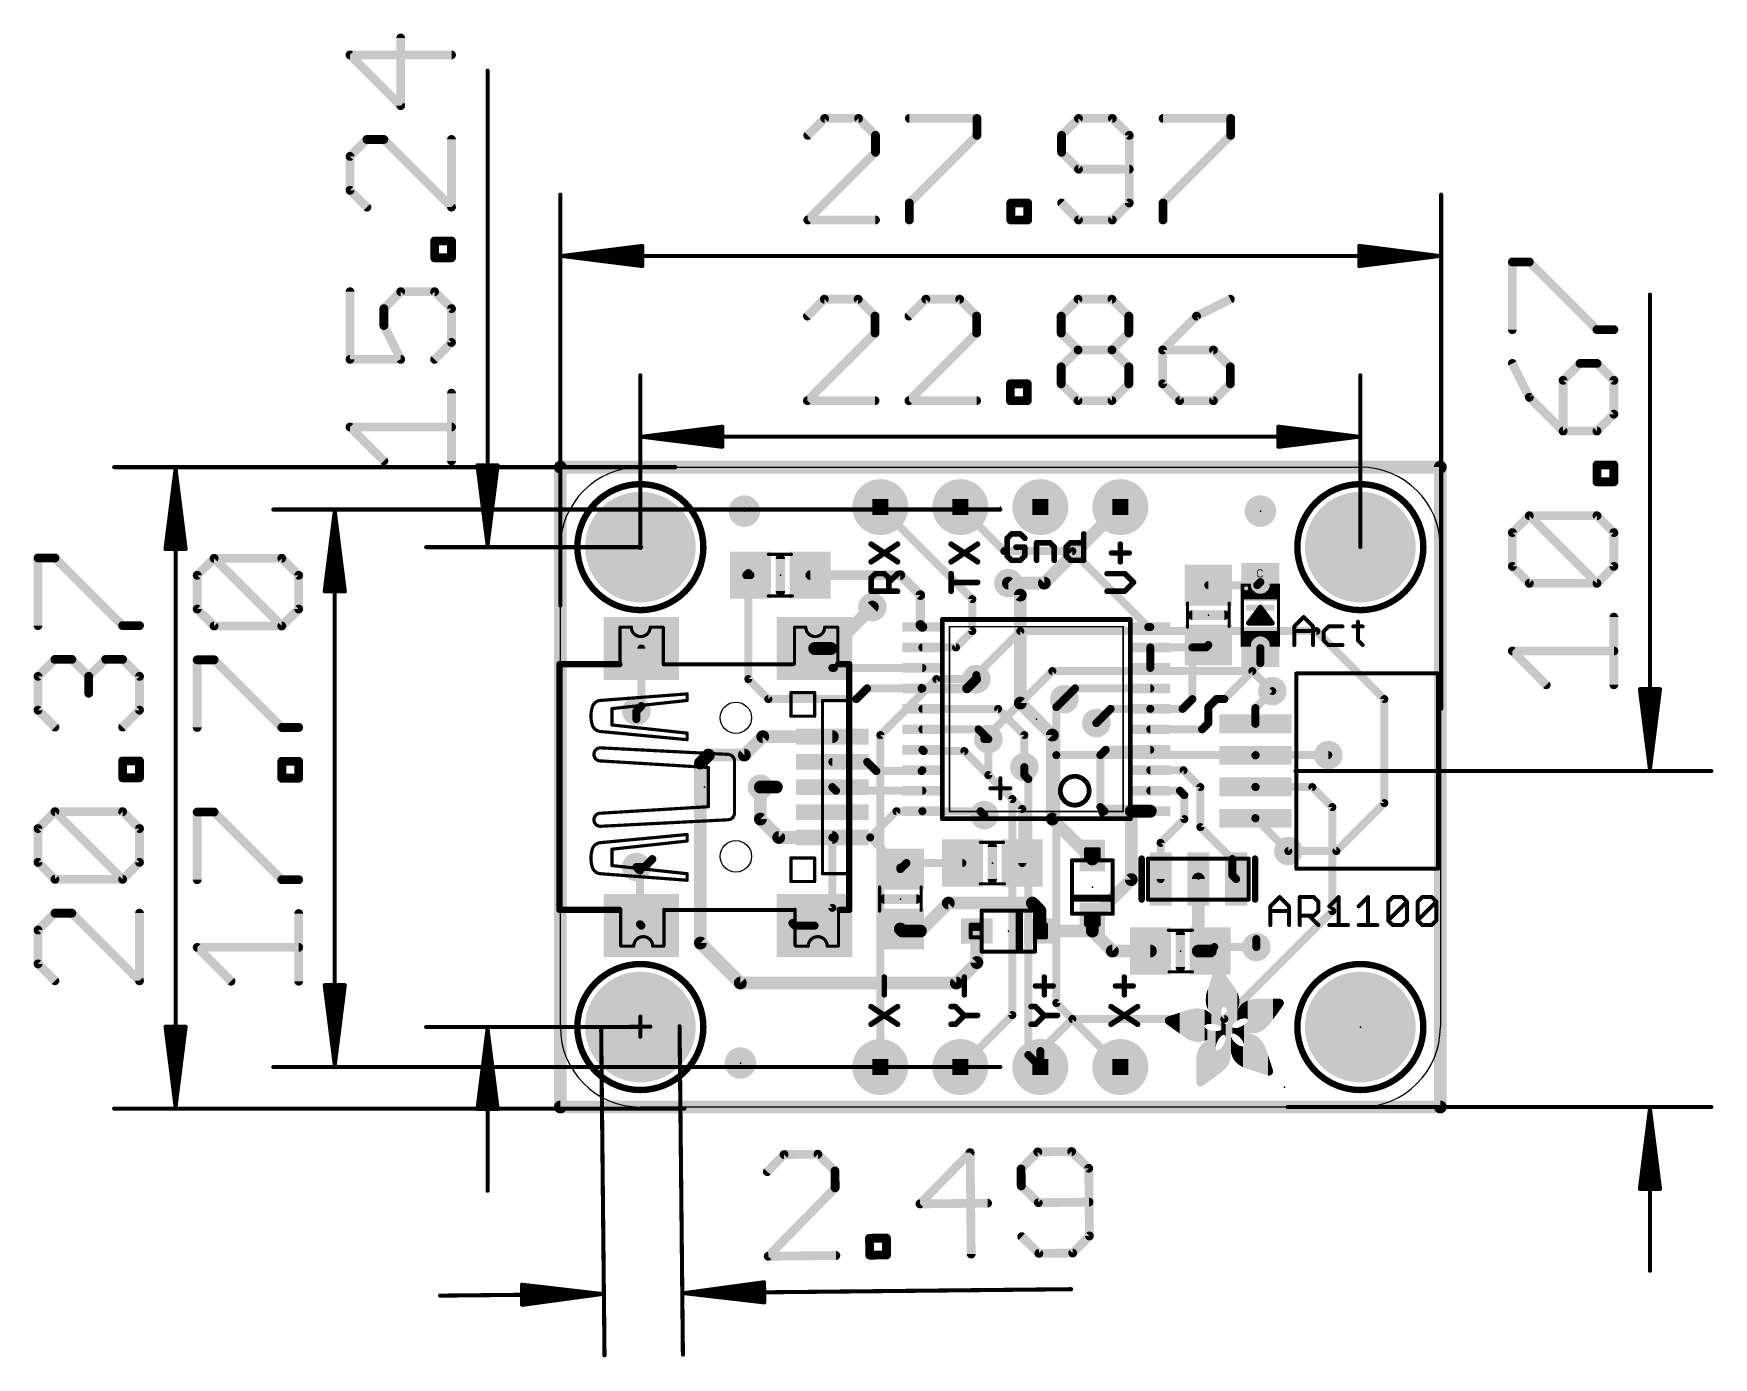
# Model space of a CAD drawing. Extents: x -22.4 to 30.9, y -9.3 to 32.7.
import ezdxf

# ---------------------------------------------------------------- set-up
doc = ezdxf.new("R2010")
doc.units = 0
for name, color, linetype in [('1', 12, 'CONTINUOUS'), ('16', 132, 'CONTINUOUS'), ('17', 110, 'CONTINUOUS'), ('18', 110, 'CONTINUOUS'), ('20', 53, 'CONTINUOUS'), ('21', 40, 'CONTINUOUS'), ('23', 40, 'CONTINUOUS'), ('47', 253, 'CONTINUOUS'), ('51', 253, 'CONTINUOUS')]:
    doc.layers.add(name, color=color, linetype=linetype)

# ---------------------------------------------------------------- blocks, each defined once
blk = doc.blocks.new('RECT')
blk.add_solid([(-0.5, -0.5), (0.5, -0.5), (-0.5, 0.5), (0.5, 0.5)])
blk = doc.blocks.new('ROUNDP')
at = {"const_width": 0.5}
blk.add_lwpolyline([(0, -0.25, 1), (0, 0.25, 1), (0, -0.25)], format="xyb", dxfattribs=at)
blk = doc.blocks.new('PIE')
at = {"const_width": 0.5}
blk.add_lwpolyline([(0, -0.25, 1), (0, 0.25, 1), (0, -0.25)], format="xyb", dxfattribs=at)
blk = doc.blocks.new('ROUNDV')
at = {"const_width": 0.5}
blk.add_lwpolyline([(0, -0.25, 1), (0, 0.25, 1), (0, -0.25)], format="xyb", dxfattribs=at)

msp = doc.modelspace()

# ---------------------------------------------------------------- linework, layer by layer
at = {"layer": '1'}
for points, const_width in [([(7.366, 14.732), (4.445, 17.653)], 0.254), ([(6.985, 17.653), (8.382, 16.256)], 0.254), ([(8.382, 16.256), (10.541, 16.256)], 0.254), ([(10.541, 16.256), (12.95, 13.847)], 0.254), ([(0.254, 15.56), (0.188, 15.494)], 0.254), ([(0.188, 15.494), (0.32, 15.494)], 0.254), ([(0.254, 12.192), (0.254, 15.56)], 0.254), ([(2.22, 15.494), (5.08, 15.494)], 0.3048), ([(5.08, 15.494), (5.715, 14.859)], 0.3048), ([(5.715, 14.859), (5.715, 13.9122)], 0.3048), ([(8.89, 14.859), (8.509, 15.24)], 0.4064), ([(8.89, 11.43), (8.89, 14.859)], 0.4064), ([(14.859, 15.174), (16.41, 15.174)], 0.254), ([(16.41, 15.174), (16.51, 15.274)], 0.254), ([(2.876, 13.163), (4.191, 14.478)], 0.4064), ([(7.366, 13.716), (7.366, 14.732)], 0.254), ([(5.715, 13.9122), (5.7802, 13.847)], 0.3048), ([(12.95, 13.847), (13.0158, 13.847)], 0.254), ([(2.357, 13.163), (2.876, 13.163)], 0.4064), ([(6.847, 13.197), (7.366, 13.716)], 0.254), ([(14.782, 13.197), (14.859, 13.274)], 0.254), ([(-3.143, 13.163), (-3.143, 11.335)], 0.254), ([(2.973, 12.547), (2.357, 13.163)], 0.254), ([(5.7802, 13.197), (6.847, 13.197)], 0.254), ([(13.0158, 12.547), (13.0158, 13.197)], 0.254), ([(13.0158, 13.197), (14.351, 13.197)], 0.254), ([(14.351, 13.197), (14.782, 13.197)], 0.254), ([(14.351, 11.557), (14.351, 13.197)], 0.254), ([(16.51, 12.7), (15.367, 11.557)], 0.254), ([(16.51, 13.174), (16.51, 12.7)], 0.254), ([(0.889, 11.557), (0.254, 12.192)], 0.254), ([(2.973, 12.547), (2.921, 12.547)], 0.254), ([(5.7802, 12.547), (2.973, 12.547)], 0.254), ([(7.198, 11.897), (7.493, 12.192)], 0.3048), ([(4.023, 11.897), (3.683, 11.557)], 0.254), ([(5.7802, 11.897), (4.023, 11.897)], 0.254), ([(5.7802, 11.897), (7.198, 11.897)], 0.3048), ([(10.627, 11.897), (10.287, 11.557)], 0.254), ([(10.627, 11.897), (13.0158, 11.897)], 0.254), ([(16.353, 11.273), (16.891, 11.811)], 0.254), ([(-3.143, 11.335), (-3.302, 11.176)], 0.254), ([(3.683, 11.557), (0.889, 11.557)], 0.254), ([(5.7802, 11.247), (8.184, 11.247)], 0.254), ([(8.184, 11.247), (9.017, 10.414)], 0.254), ([(9.906, 10.414), (8.89, 11.43)], 0.4064), ([(11.755, 11.247), (11.303, 10.795)], 0.254), ([(13.0158, 11.247), (11.755, 11.247)], 0.254), ([(13.0158, 11.247), (14.041, 11.247)], 0.254), ([(14.041, 11.247), (14.351, 11.557)], 0.254), ([(14.859, 11.303), (15.113, 11.557)], 0.254), ([(14.859, 10.795), (14.859, 11.303)], 0.254), ([(15.113, 11.557), (15.367, 11.557)], 0.254), ([(16.353, 10.771), (16.353, 11.273)], 0.254), ([(7.564, 10.597), (5.7802, 10.597)], 0.254), ([(7.874, 10.287), (7.564, 10.597)], 0.254), ([(14.661, 10.597), (13.0158, 10.597)], 0.254), ([(14.661, 10.597), (14.859, 10.795)], 0.254), ([(0.711, 10.363), (0.127, 9.779)], 0.4064), ([(0.711, 10.363), (2.921, 10.363)], 0.4064), ([(9.017, 10.414), (9.017, 9.398)], 0.254), ([(9.906, 7.747), (9.906, 10.414)], 0.4064), ([(-1.016, 9.779), (-1.27, 9.525)], 0.4064), ([(-1.27, 3.81), (-1.27, 9.525)], 0.4064), ([(0.127, 9.779), (-1.016, 9.779)], 0.4064), ([(2.921, 9.563), (4.026, 9.563)], 0.254), ([(4.026, 9.563), (4.318, 9.271)], 0.254), ([(5.8212, 9.906), (5.7802, 9.947)], 0.254), ([(7.112, 9.906), (5.8212, 9.906)], 0.254), ([(8.951, 8.067), (7.112, 9.906)], 0.254), ([(11.43, 9.779), (11.598, 9.947)], 0.254), ([(11.43, 8.128), (11.43, 9.779)], 0.254), ([(11.598, 9.947), (13.0158, 9.947)], 0.254), ([(16.361, 9.779), (16.353, 9.771)], 0.254), ([(18.669, 9.779), (16.361, 9.779)], 0.254), ([(4.318, 9.271), (5.7542, 9.271)], 0.254), ([(5.7542, 9.271), (5.7802, 9.297)], 0.254), ([(13.0158, 9.297), (14.071, 9.297)], 0.254), ([(14.071, 9.297), (14.605, 8.763)], 0.254), ([(0.635, 7.747), (0.635, 8.763)], 0.4064), ([(2.921, 8.763), (3.037, 8.647)], 0.254), ([(3.037, 8.647), (5.7802, 8.647)], 0.254), ([(13.0158, 8.647), (13.959, 8.647)], 0.254), ([(13.959, 8.647), (14.097, 8.509)], 0.254), ([(14.097, 8.509), (14.097, 7.747)], 0.254), ([(14.605, 8.763), (14.605, 7.493)], 0.254), ([(16.361, 8.763), (16.353, 8.771)], 0.254), ([(18.161, 8.763), (16.361, 8.763)], 0.254), ([(18.796, 8.128), (18.161, 8.763)], 0.254), ([(4.9562, 7.997), (4.1222, 7.163)], 0.254), ([(5.7802, 7.997), (4.9562, 7.997)], 0.254), ([(5.7802, 7.997), (7.624, 7.997)], 0.254), ([(7.624, 7.997), (7.747, 7.874)], 0.254), ([(8.951, 6.35), (8.951, 8.067)], 0.254), ([(11.561, 7.997), (11.43, 8.128)], 0.254), ([(12.4118, 7.997), (11.561, 7.997)], 0.4064), ([(13.0158, 7.997), (12.4118, 7.997)], 0.4064), ([(12.4118, 7.997), (12.4118, 5.8238)], 0.4064), ([(18.796, 4.826), (18.796, 8.128)], 0.254), ([(1.219, 7.163), (0.635, 7.747)], 0.4064), ([(9.906, 7.747), (11.176, 6.477)], 0.4064), ([(14.097, 7.747), (13.3415, 6.9915)], 0.254), ([(14.605, 7.493), (15.621, 6.477)], 0.254), ([(17.399, 6.731), (16.353, 7.777)], 0.254), ([(16.353, 7.777), (16.353, 7.771)], 0.254), ([(2.921, 7.163), (1.219, 7.163)], 0.4064), ([(2.921, 7.163), (4.1222, 7.163)], 0.254), ([(2.921, 4.927), (2.921, 7.163)], 0.254), ([(5.08, 6.2052), (4.1222, 7.163)], 0.254), ([(13.3415, 6.9915), (13.3415, 5.842)], 0.254), ([(5.273, 6.35), (5.08, 6.157)], 0.254), ([(5.273, 6.35), (7.051, 6.35)], 0.254), ([(11.176, 6.477), (11.176, 6.588)], 0.4064), ([(15.621, 6.477), (15.621, 5.9625)], 0.254), ([(-3.188, 6.109), (-3.302, 6.223)], 0.254), ([(-3.188, 6.109), (-3.188, 4.408)], 0.254), ([(5.08, 6.157), (5.08, 6.2052)], 0.254), ([(12.4118, 5.8238), (11.176, 4.588)], 0.4064), ([(14.5415, 5.842), (14.5415, 3.556)], 0.4064), ([(15.621, 5.9625), (15.7415, 5.842)], 0.254), ([(2.357, 4.363), (2.921, 4.927)], 0.254), ([(6.604, 5.08), (5.715, 4.191)], 0.4064), ([(6.604, 5.08), (9.271, 5.08)], 0.4064), ([(9.271, 5.08), (9.509, 4.842)], 0.4064), ([(9.509, 4.842), (9.509, 4.191)], 0.4064), ([(18.796, 4.826), (15.367, 1.397)], 0.254), ([(-3.188, 4.408), (-3.143, 4.363)], 0.254), ([(1.651, 4.445), (1.733, 4.363)], 0.254), ([(1.733, 4.363), (2.357, 4.363)], 0.254), ([(5.146, 4.191), (5.08, 4.257)], 0.4064), ([(5.715, 4.191), (5.146, 4.191)], 0.4064), ([(7.509, 4.191), (7.509, 3.191)], 0.4064), ([(11.176, 4.191), (9.509, 4.191)], 0.4064), ([(11.176, 4.588), (11.176, 4.191)], 0.4064), ([(11.176, 4.191), (11.811, 3.556)], 0.4064), ([(0, 2.54), (-1.27, 3.81)], 0.4064), ([(11.811, 3.556), (13.02, 3.556)], 0.4064), ([(14.5415, 3.556), (14.92, 3.556)], 0.4064), ([(14.92, 3.556), (15.047, 3.683)], 0.254), ([(15.047, 3.683), (16.383, 3.683)], 0.254), ([(7.509, 3.191), (6.858, 2.54)], 0.4064), ([(6.858, 2.54), (0, 2.54)], 0.4064), ([(10.541, 1.397), (9.525, 0.381)], 0.254), ([(15.367, 1.397), (10.541, 1.397)], 0.254), ([(9.525, 0.381), (9.525, -0.127)], 0.254)]:
    msp.add_lwpolyline(points, dxfattribs=dict(at, const_width=const_width))
for points, const_width in [([(4.4899, 17.6979, 1), (4.4001, 17.6081)], 0.127), ([(7.0299, 17.6979, 1), (6.9401, 17.6081)], 0.127), ([(8.382, 16.3195, 1), (8.382, 16.1925)], 0.127), ([(8.3371, 16.2111, 1), (8.4269, 16.3009)], 0.127), ([(10.5859, 16.3009, 1), (10.4961, 16.2111)], 0.127), ([(10.541, 16.1925, 1), (10.541, 16.3195)], 0.127), ([(0.188, 15.5575, 1), (0.188, 15.4305)], 0.127), ([(0.1431, 15.5389, 1), (0.2329, 15.4491)], 0.127), ([(0.3175, 15.56, 1), (0.1905, 15.56)], 0.127), ([(0.2989, 15.5151, 1), (0.2091, 15.6049)], 0.127), ([(0.32, 15.4305, 1), (0.32, 15.5575)], 0.127), ([(2.22, 15.5702, 1), (2.22, 15.4178)], 0.1524), ([(5.1339, 15.5479, 1), (5.0261, 15.4401)], 0.1524), ([(5.08, 15.4178, 1), (5.08, 15.5702)], 0.1524), ([(5.7912, 14.859, 1), (5.6388, 14.859)], 0.1524), ([(5.6611, 14.8051, 1), (5.7689, 14.9129)], 0.1524), ([(8.5808, 15.3118, 1), (8.4372, 15.1682)], 0.2032), ([(8.9916, 14.859, 1), (8.7884, 14.859)], 0.2032), ([(8.8182, 14.7872, 1), (8.9618, 14.9308)], 0.2032), ([(14.859, 15.2375, 1), (14.859, 15.1105)], 0.127), ([(16.3651, 15.2189, 1), (16.4549, 15.1291)], 0.127), ([(16.41, 15.1105, 1), (16.41, 15.2375)], 0.127), ([(16.5549, 15.2291, 1), (16.4651, 15.3189)], 0.127), ([(4.2628, 14.4062, 1), (4.1192, 14.5498)], 0.2032), ([(7.4295, 14.732, 1), (7.3025, 14.732)], 0.127), ([(7.3211, 14.6871, 1), (7.4109, 14.7769)], 0.127), ([(5.7689, 13.9661, 1), (5.6611, 13.8583)], 0.1524), ([(5.6388, 13.9122, 1), (5.7912, 13.9122)], 0.1524), ([(5.7263, 13.7931, 1), (5.8341, 13.9009)], 0.1524), ([(12.95, 13.9105, 1), (12.95, 13.7835)], 0.127), ([(12.9051, 13.8021, 1), (12.9949, 13.8919)], 0.127), ([(13.0158, 13.7835, 1), (13.0158, 13.9105)], 0.127), ([(2.357, 13.2646, 1), (2.357, 13.0614)], 0.2032), ([(2.8042, 13.2348, 1), (2.9478, 13.0912)], 0.2032), ([(2.876, 13.0614, 1), (2.876, 13.2646)], 0.2032), ([(7.3025, 13.716, 1), (7.4295, 13.716)], 0.127), ([(7.4109, 13.6711, 1), (7.3211, 13.7609)], 0.127), ([(14.9039, 13.2291, 1), (14.8141, 13.3189)], 0.127), ([(-3.0795, 13.163, 1), (-3.2065, 13.163)], 0.127), ([(2.4019, 13.2079, 1), (2.3121, 13.1181)], 0.127), ([(5.7802, 13.2605, 1), (5.7802, 13.1335)], 0.127), ([(6.8021, 13.2419, 1), (6.8919, 13.1521)], 0.127), ([(6.847, 13.1335, 1), (6.847, 13.2605)], 0.127), ([(13.0793, 13.197, 1), (12.9523, 13.197)], 0.127), ([(13.0158, 13.2605, 1), (13.0158, 13.1335)], 0.127), ([(14.351, 13.2605, 1), (14.351, 13.1335)], 0.127), ([(14.4145, 13.197, 1), (14.2875, 13.197)], 0.127), ([(14.351, 13.1335, 1), (14.351, 13.2605)], 0.127), ([(14.7371, 13.2419, 1), (14.8269, 13.1521)], 0.127), ([(14.782, 13.1335, 1), (14.782, 13.2605)], 0.127), ([(16.5735, 13.174, 1), (16.4465, 13.174)], 0.127), ([(16.5549, 12.6551, 1), (16.4651, 12.7449)], 0.127), ([(0.2989, 12.2369, 1), (0.2091, 12.1471)], 0.127), ([(2.921, 12.6105, 1), (2.921, 12.4835)], 0.127), ([(2.973, 12.6105, 1), (2.973, 12.4835)], 0.127), ([(2.9281, 12.5021, 1), (3.0179, 12.5919)], 0.127), ([(2.973, 12.4835, 1), (2.973, 12.6105)], 0.127), ([(5.7802, 12.4835, 1), (5.7802, 12.6105)], 0.127), ([(7.5469, 12.1381, 1), (7.4391, 12.2459)], 0.1524), ([(12.9523, 12.547, 1), (13.0793, 12.547)], 0.127), ([(16.4465, 12.7, 1), (16.5735, 12.7)], 0.127), ([(0.1905, 12.192, 1), (0.3175, 12.192)], 0.127), ([(4.023, 11.9605, 1), (4.023, 11.8335)], 0.127), ([(4.0679, 11.8521, 1), (3.9781, 11.9419)], 0.127), ([(5.7802, 11.9732, 1), (5.7802, 11.8208)], 0.1524), ([(5.7802, 11.8335, 1), (5.7802, 11.9605)], 0.127), ([(7.1441, 11.9509, 1), (7.2519, 11.8431)], 0.1524), ([(7.198, 11.8208, 1), (7.198, 11.9732)], 0.1524), ([(10.627, 11.9605, 1), (10.627, 11.8335)], 0.127), ([(10.6719, 11.8521, 1), (10.5821, 11.9419)], 0.127), ([(13.0158, 11.8335, 1), (13.0158, 11.9605)], 0.127), ([(16.9359, 11.7661, 1), (16.8461, 11.8559)], 0.127), ([(-3.3469, 11.2209, 1), (-3.2571, 11.1311)], 0.127), ([(-3.2065, 11.335, 1), (-3.0795, 11.335)], 0.127), ([(-3.0981, 11.2901, 1), (-3.1879, 11.3799)], 0.127), ([(0.889, 11.6205, 1), (0.889, 11.4935)], 0.127), ([(0.8441, 11.5121, 1), (0.9339, 11.6019)], 0.127), ([(3.6381, 11.6019, 1), (3.7279, 11.5121)], 0.127), ([(3.683, 11.4935, 1), (3.683, 11.6205)], 0.127), ([(5.7802, 11.3105, 1), (5.7802, 11.1835)], 0.127), ([(8.2289, 11.2919, 1), (8.1391, 11.2021)], 0.127), ([(8.184, 11.1835, 1), (8.184, 11.3105)], 0.127), ([(8.7884, 11.43, 1), (8.9916, 11.43)], 0.2032), ([(8.9618, 11.5018, 1), (8.8182, 11.3582)], 0.2032), ([(10.2421, 11.6019, 1), (10.3319, 11.5121)], 0.127), ([(11.755, 11.3105, 1), (11.755, 11.1835)], 0.127), ([(11.7999, 11.2021, 1), (11.7101, 11.2919)], 0.127), ([(13.0158, 11.3105, 1), (13.0158, 11.1835)], 0.127), ([(13.0158, 11.1835, 1), (13.0158, 11.3105)], 0.127), ([(13.9961, 11.2919, 1), (14.0859, 11.2021)], 0.127), ([(14.041, 11.1835, 1), (14.041, 11.3105)], 0.127), ([(14.2875, 11.557, 1), (14.4145, 11.557)], 0.127), ([(14.3959, 11.5121, 1), (14.3061, 11.6019)], 0.127), ([(14.9225, 11.303, 1), (14.7955, 11.303)], 0.127), ([(14.8141, 11.3479, 1), (14.9039, 11.2581)], 0.127), ([(15.113, 11.6205, 1), (15.113, 11.4935)], 0.127), ([(15.1579, 11.5121, 1), (15.0681, 11.6019)], 0.127), ([(15.3221, 11.6019, 1), (15.4119, 11.5121)], 0.127), ([(15.367, 11.4935, 1), (15.367, 11.6205)], 0.127), ([(16.4165, 11.273, 1), (16.2895, 11.273)], 0.127), ([(16.3081, 11.3179, 1), (16.3979, 11.2281)], 0.127), ([(5.7802, 10.6605, 1), (5.7802, 10.5335)], 0.127), ([(7.6089, 10.6419, 1), (7.5191, 10.5521)], 0.127), ([(7.564, 10.5335, 1), (7.564, 10.6605)], 0.127), ([(11.2581, 10.8399, 1), (11.3479, 10.7501)], 0.127), ([(13.0158, 10.6605, 1), (13.0158, 10.5335)], 0.127), ([(14.6161, 10.6419, 1), (14.7059, 10.5521)], 0.127), ([(14.661, 10.5335, 1), (14.661, 10.6605)], 0.127), ([(14.7955, 10.795, 1), (14.9225, 10.795)], 0.127), ([(14.9039, 10.7501, 1), (14.8141, 10.8399)], 0.127), ([(16.2895, 10.771, 1), (16.4165, 10.771)], 0.127), ([(0.711, 10.4646, 1), (0.711, 10.2614)], 0.2032), ([(0.7828, 10.2912, 1), (0.6392, 10.4348)], 0.2032), ([(2.921, 10.2614, 1), (2.921, 10.4646)], 0.2032), ([(7.8291, 10.2421, 1), (7.9189, 10.3319)], 0.127), ([(9.0805, 10.414, 1), (8.9535, 10.414)], 0.127), ([(8.9721, 10.3691, 1), (9.0619, 10.4589)], 0.127), ([(10.0076, 10.414, 1), (9.8044, 10.414)], 0.2032), ([(9.8342, 10.3422, 1), (9.9778, 10.4858)], 0.2032), ([(-1.1684, 9.525, 1), (-1.3716, 9.525)], 0.2032), ([(-1.3418, 9.5968, 1), (-1.1982, 9.4532)], 0.2032), ([(-1.016, 9.8806, 1), (-1.016, 9.6774)], 0.2032), ([(-0.9442, 9.7072, 1), (-1.0878, 9.8508)], 0.2032), ([(0.0552, 9.8508, 1), (0.1988, 9.7072)], 0.2032), ([(0.127, 9.6774, 1), (0.127, 9.8806)], 0.2032), ([(2.921, 9.6265, 1), (2.921, 9.4995)], 0.127), ([(4.0709, 9.6079, 1), (3.9811, 9.5181)], 0.127), ([(4.026, 9.4995, 1), (4.026, 9.6265)], 0.127), ([(5.8251, 9.9919, 1), (5.7353, 9.9021)], 0.127), ([(5.8212, 9.9695, 1), (5.8212, 9.8425)], 0.127), ([(5.7763, 9.8611, 1), (5.8661, 9.9509)], 0.127), ([(7.1569, 9.9509, 1), (7.0671, 9.8611)], 0.127), ([(7.112, 9.8425, 1), (7.112, 9.9695)], 0.127), ([(11.4935, 9.779, 1), (11.3665, 9.779)], 0.127), ([(11.3851, 9.8239, 1), (11.4749, 9.7341)], 0.127), ([(11.598, 10.0105, 1), (11.598, 9.8835)], 0.127), ([(11.6429, 9.9021, 1), (11.5531, 9.9919)], 0.127), ([(13.0158, 9.8835, 1), (13.0158, 10.0105)], 0.127), ([(16.3081, 9.8159, 1), (16.3979, 9.7261)], 0.127), ([(16.361, 9.8425, 1), (16.361, 9.7155)], 0.127), ([(16.4059, 9.7341, 1), (16.3161, 9.8239)], 0.127), ([(18.669, 9.7155, 1), (18.669, 9.8425)], 0.127), ([(4.318, 9.3345, 1), (4.318, 9.2075)], 0.127), ([(4.2731, 9.2261, 1), (4.3629, 9.3159)], 0.127), ([(5.7093, 9.3159, 1), (5.7991, 9.2261)], 0.127), ([(5.8251, 9.2521, 1), (5.7353, 9.3419)], 0.127), ([(5.7542, 9.2075, 1), (5.7542, 9.3345)], 0.127), ([(8.9535, 9.398, 1), (9.0805, 9.398)], 0.127), ([(13.0158, 9.3605, 1), (13.0158, 9.2335)], 0.127), ([(14.1159, 9.3419, 1), (14.0261, 9.2521)], 0.127), ([(14.071, 9.2335, 1), (14.071, 9.3605)], 0.127), ([(0.7366, 8.763, 1), (0.5334, 8.763)], 0.2032), ([(2.9659, 8.8079, 1), (2.8761, 8.7181)], 0.127), ([(3.037, 8.7105, 1), (3.037, 8.5835)], 0.127), ([(2.9921, 8.6021, 1), (3.0819, 8.6919)], 0.127), ([(5.7802, 8.5835, 1), (5.7802, 8.7105)], 0.127), ([(13.0158, 8.7105, 1), (13.0158, 8.5835)], 0.127), ([(14.0039, 8.6919, 1), (13.9141, 8.6021)], 0.127), ([(13.959, 8.5835, 1), (13.959, 8.7105)], 0.127), ([(14.1605, 8.509, 1), (14.0335, 8.509)], 0.127), ([(14.0521, 8.4641, 1), (14.1419, 8.5539)], 0.127), ([(14.6685, 8.763, 1), (14.5415, 8.763)], 0.127), ([(14.5601, 8.7181, 1), (14.6499, 8.8079)], 0.127), ([(16.3979, 8.8159, 1), (16.3081, 8.7261)], 0.127), ([(16.361, 8.8265, 1), (16.361, 8.6995)], 0.127), ([(16.3161, 8.7181, 1), (16.4059, 8.8079)], 0.127), ([(18.2059, 8.8079, 1), (18.1161, 8.7181)], 0.127), ([(18.161, 8.6995, 1), (18.161, 8.8265)], 0.127), ([(4.9562, 8.0605, 1), (4.9562, 7.9335)], 0.127), ([(5.0011, 7.9521, 1), (4.9113, 8.0419)], 0.127), ([(5.7802, 8.0605, 1), (5.7802, 7.9335)], 0.127), ([(5.7802, 7.9335, 1), (5.7802, 8.0605)], 0.127), ([(7.6689, 8.0419, 1), (7.5791, 7.9521)], 0.127), ([(7.624, 7.9335, 1), (7.624, 8.0605)], 0.127), ([(9.0145, 8.067, 1), (8.8875, 8.067)], 0.127), ([(8.9061, 8.0221, 1), (8.9959, 8.1119)], 0.127), ([(11.4749, 8.1729, 1), (11.3851, 8.0831)], 0.127), ([(11.3665, 8.128, 1), (11.4935, 8.128)], 0.127), ([(11.561, 8.0986, 1), (11.561, 7.8954)], 0.2032), ([(11.5161, 7.9521, 1), (11.6059, 8.0419)], 0.127), ([(12.4118, 8.0986, 1), (12.4118, 7.8954)], 0.2032), ([(12.5134, 7.997, 1), (12.3102, 7.997)], 0.2032), ([(12.4118, 7.8954, 1), (12.4118, 8.0986)], 0.2032), ([(13.0158, 7.8954, 1), (13.0158, 8.0986)], 0.2032), ([(18.8595, 8.128, 1), (18.7325, 8.128)], 0.127), ([(18.7511, 8.0831, 1), (18.8409, 8.1729)], 0.127), ([(0.5334, 7.747, 1), (0.7366, 7.747)], 0.2032), ([(0.7068, 7.8188, 1), (0.5632, 7.6752)], 0.2032), ([(7.7021, 7.8291, 1), (7.7919, 7.9189)], 0.127), ([(9.8044, 7.747, 1), (10.0076, 7.747)], 0.2032), ([(9.9778, 7.8188, 1), (9.8342, 7.6752)], 0.2032), ([(14.0335, 7.747, 1), (14.1605, 7.747)], 0.127), ([(14.1419, 7.7021, 1), (14.0521, 7.7919)], 0.127), ([(14.6499, 7.5379, 1), (14.5601, 7.4481)], 0.127), ([(14.5415, 7.493, 1), (14.6685, 7.493)], 0.127), ([(16.3979, 7.8219, 1), (16.3081, 7.7321)], 0.127), ([(16.4165, 7.777, 1), (16.2895, 7.777)], 0.127), ([(16.2895, 7.771, 1), (16.4165, 7.771)], 0.127), ([(1.219, 7.2646, 1), (1.219, 7.0614)], 0.2032), ([(1.1472, 7.0912, 1), (1.2908, 7.2348)], 0.2032), ([(2.921, 7.2265, 1), (2.921, 7.0995)], 0.127), ([(2.9845, 7.163, 1), (2.8575, 7.163)], 0.127), ([(2.921, 7.0614, 1), (2.921, 7.2646)], 0.2032), ([(4.1671, 7.2079, 1), (4.0773, 7.1181)], 0.127), ([(4.0773, 7.2079, 1), (4.1671, 7.1181)], 0.127), ([(4.1222, 7.0995, 1), (4.1222, 7.2265)], 0.127), ([(13.405, 6.9915, 1), (13.278, 6.9915)], 0.127), ([(13.2966, 7.0364, 1), (13.3864, 6.9466)], 0.127), ([(5.273, 6.4135, 1), (5.273, 6.2865)], 0.127), ([(5.3179, 6.3051, 1), (5.2281, 6.3949)], 0.127), ([(7.051, 6.2865, 1), (7.051, 6.4135)], 0.127), ([(8.8875, 6.35, 1), (9.0145, 6.35)], 0.127), ([(11.2776, 6.588, 1), (11.0744, 6.588)], 0.2032), ([(11.0744, 6.477, 1), (11.2776, 6.477)], 0.2032), ([(11.1042, 6.4052, 1), (11.2478, 6.5488)], 0.2032), ([(15.6845, 6.477, 1), (15.5575, 6.477)], 0.127), ([(15.5761, 6.4321, 1), (15.6659, 6.5219)], 0.127), ([(17.3541, 6.6861, 1), (17.4439, 6.7759)], 0.127), ([(-3.2571, 6.2679, 1), (-3.3469, 6.1781)], 0.127), ([(-3.1245, 6.109, 1), (-3.2515, 6.109)], 0.127), ([(-3.2329, 6.0641, 1), (-3.1431, 6.1539)], 0.127), ([(5.1435, 6.2052, 1), (5.0165, 6.2052)], 0.127), ([(5.0351, 6.2019, 1), (5.1249, 6.1121)], 0.127), ([(5.0165, 6.157, 1), (5.1435, 6.157)], 0.127), ([(5.0351, 6.1603, 1), (5.1249, 6.2501)], 0.127), ([(12.3102, 5.8238, 1), (12.5134, 5.8238)], 0.2032), ([(12.4836, 5.7519, 1), (12.3399, 5.8956)], 0.2032), ([(13.278, 5.842, 1), (13.405, 5.842)], 0.127), ([(14.6431, 5.842, 1), (14.4399, 5.842)], 0.2032), ([(15.6659, 6.0074, 1), (15.5761, 5.9176)], 0.127), ([(15.5575, 5.9625, 1), (15.6845, 5.9625)], 0.127), ([(15.6966, 5.7971, 1), (15.7864, 5.8869)], 0.127), ([(2.8575, 4.927, 1), (2.9845, 4.927)], 0.127), ([(2.9659, 4.8821, 1), (2.8761, 4.9719)], 0.127), ([(6.604, 5.1816, 1), (6.604, 4.9784)], 0.2032), ([(6.6758, 5.0082, 1), (6.5322, 5.1518)], 0.2032), ([(9.3428, 5.1518, 1), (9.1992, 5.0082)], 0.2032), ([(9.271, 4.9784, 1), (9.271, 5.1816)], 0.2032), ([(9.6106, 4.842, 1), (9.4074, 4.842)], 0.2032), ([(9.4372, 4.7702, 1), (9.5808, 4.9138)], 0.2032), ([(18.7325, 4.826, 1), (18.8595, 4.826)], 0.127), ([(18.8409, 4.7811, 1), (18.7511, 4.8709)], 0.127), ([(-3.1431, 4.4529, 1), (-3.2329, 4.3631)], 0.127), ([(-3.2515, 4.408, 1), (-3.1245, 4.408)], 0.127), ([(-3.1879, 4.3181, 1), (-3.0981, 4.4079)], 0.127), ([(1.6959, 4.4899, 1), (1.6061, 4.4001)], 0.127), ([(1.733, 4.4265, 1), (1.733, 4.2995)], 0.127), ([(1.6881, 4.3181, 1), (1.7779, 4.4079)], 0.127), ([(2.3121, 4.4079, 1), (2.4019, 4.3181)], 0.127), ([(2.357, 4.2995, 1), (2.357, 4.4265)], 0.127), ([(5.1518, 4.3288, 1), (5.0082, 4.1852)], 0.2032), ([(5.146, 4.2926, 1), (5.146, 4.0894)], 0.2032), ([(5.0742, 4.1192, 1), (5.2178, 4.2628)], 0.2032), ([(5.6432, 4.2628, 1), (5.7868, 4.1192)], 0.2032), ([(5.715, 4.0894, 1), (5.715, 4.2926)], 0.2032), ([(7.6106, 4.191, 1), (7.4074, 4.191)], 0.2032), ([(9.509, 4.2926, 1), (9.509, 4.0894)], 0.2032), ([(9.4074, 4.191, 1), (9.6106, 4.191)], 0.2032), ([(11.2776, 4.588, 1), (11.0744, 4.588)], 0.2032), ([(11.0744, 4.191, 1), (11.2776, 4.191)], 0.2032), ([(11.1042, 4.6598, 1), (11.2478, 4.5162)], 0.2032), ([(11.2478, 4.2628, 1), (11.1042, 4.1192)], 0.2032), ([(11.176, 4.0894, 1), (11.176, 4.2926)], 0.2032), ([(-1.3716, 3.81, 1), (-1.1684, 3.81)], 0.2032), ([(-1.1982, 3.8818, 1), (-1.3418, 3.7382)], 0.2032), ([(11.811, 3.6576, 1), (11.811, 3.4544)], 0.2032), ([(13.02, 3.4544, 1), (13.02, 3.6576)], 0.2032), ([(14.5415, 3.6576, 1), (14.5415, 3.4544)], 0.2032), ([(14.92, 3.4544, 1), (14.92, 3.6576)], 0.2032), ([(15.047, 3.7465, 1), (15.047, 3.6195)], 0.127), ([(15.0919, 3.6381, 1), (15.0021, 3.7279)], 0.127), ([(16.383, 3.6195, 1), (16.383, 3.7465)], 0.127), ([(7.4074, 3.191, 1), (7.6106, 3.191)], 0.2032), ([(7.5808, 3.1192, 1), (7.4372, 3.2628)], 0.2032), ([(11.7392, 3.4842, 1), (11.8828, 3.6278)], 0.2032), ([(14.4399, 3.556, 1), (14.6431, 3.556)], 0.2032), ([(14.8751, 3.6009, 1), (14.9649, 3.5111)], 0.127), ([(0, 2.6416, 1), (0, 2.4384)], 0.2032), ([(-0.0718, 2.4682, 1), (0.0718, 2.6118)], 0.2032), ([(6.7862, 2.6118, 1), (6.9298, 2.4682)], 0.2032), ([(6.858, 2.4384, 1), (6.858, 2.6416)], 0.2032), ([(10.541, 1.4605, 1), (10.541, 1.3335)], 0.127), ([(10.5859, 1.3521, 1), (10.4961, 1.4419)], 0.127), ([(15.3221, 1.4419, 1), (15.4119, 1.3521)], 0.127), ([(15.367, 1.3335, 1), (15.367, 1.4605)], 0.127), ([(9.5885, 0.381, 1), (9.4615, 0.381)], 0.127), ([(9.4801, 0.4259, 1), (9.5699, 0.3361)], 0.127), ([(9.4615, -0.127, 1), (9.5885, -0.127)], 0.127)]:
    msp.add_lwpolyline(points, format="xyb", dxfattribs=dict(at, const_width=const_width))
at = {"layer": '16'}
for points, const_width in [([(-5.715, -1.397), (-5.715, 18.923)], 0.4064), ([(-5.715, 18.923), (22.225, 18.923)], 0.4064), ([(22.225, 18.923), (22.225, -1.397)], 0.4064), ([(9.652, 15.24), (12.065, 17.653)], 0.4064), ([(8.509, 15.24), (9.652, 15.24)], 0.4064), ([(8.89, 13.716), (7.493, 12.319)], 0.254), ([(8.89, 13.716), (18.288, 13.716)], 0.254), ([(18.288, 13.716), (20.447, 11.557)], 0.254), ([(4.445, 10.414), (6.223, 12.192)], 0.254), ([(6.223, 12.192), (7.493, 12.192)], 0.254), ([(7.493, 12.319), (7.493, 12.192)], 0.254), ([(9.906, 12.446), (7.747, 10.287)], 0.254), ([(9.906, 12.446), (16.256, 12.446)], 0.254), ([(16.256, 12.446), (16.891, 11.811)], 0.254), ([(-3.302, 11.176), (-3.302, 10.922)], 0.254), ([(10.033, 11.303), (10.287, 11.557)], 0.254), ([(10.033, 11.303), (10.033, 9.779)], 0.254), ([(20.447, 11.557), (20.447, 8.255)], 0.254), ([(4.445, -0.127), (4.445, 10.414)], 0.254), ([(7.747, 10.287), (7.874, 10.287)], 0.254), ([(7.874, 9.144), (7.874, 10.287)], 0.254), ([(10.033, 1.905), (10.033, 9.779)], 0.254), ([(10.033, 9.779), (18.669, 9.779)], 0.254), ([(8.636, 8.382), (7.874, 9.144)], 0.254), ([(9.017, 9.144), (9.017, 9.398)], 0.254), ([(9.144, 9.017), (9.017, 9.144)], 0.254), ([(9.144, 0.254), (9.144, 9.017)], 0.254), ([(0.635, 8.763), (1.143, 8.763)], 0.4064), ([(8.636, 1.524), (8.636, 8.382)], 0.254), ([(20.447, 8.255), (18.923, 6.731)], 0.254), ([(-3.048, 6.223), (-2.794, 6.477)], 0.254), ([(18.923, 6.731), (17.399, 6.731)], 0.254), ([(-3.302, 6.223), (-3.048, 6.223)], 0.254), ([(16.383, 3.683), (16.383, 3.937)], 0.254), ([(6.985, -0.127), (8.636, 1.524)], 0.254), ([(12.065, -0.127), (10.033, 1.905)], 0.254), ([(9.525, -0.127), (9.144, 0.254)], 0.254), ([(22.225, -1.397), (-5.715, -1.397)], 0.4064)]:
    msp.add_lwpolyline(points, dxfattribs=dict(at, const_width=const_width))
for points, const_width in [([(-5.6134, 18.923, 1), (-5.8166, 18.923)], 0.2032), ([(-5.715, 19.0246, 1), (-5.715, 18.8214)], 0.2032), ([(22.3266, 18.923, 1), (22.1234, 18.923)], 0.2032), ([(22.225, 18.8214, 1), (22.225, 19.0246)], 0.2032), ([(12.1368, 17.5812, 1), (11.9932, 17.7248)], 0.2032), ([(8.509, 15.3416, 1), (8.509, 15.1384)], 0.2032), ([(9.5802, 15.3118, 1), (9.7238, 15.1682)], 0.2032), ([(9.652, 15.1384, 1), (9.652, 15.3416)], 0.2032), ([(8.89, 13.7795, 1), (8.89, 13.6525)], 0.127), ([(8.9349, 13.6711, 1), (8.8451, 13.7609)], 0.127), ([(18.3329, 13.7609, 1), (18.2431, 13.6711)], 0.127), ([(18.288, 13.6525, 1), (18.288, 13.7795)], 0.127), ([(6.223, 12.2555, 1), (6.223, 12.1285)], 0.127), ([(6.2679, 12.1471, 1), (6.1781, 12.2369)], 0.127), ([(7.5565, 12.319, 1), (7.4295, 12.319)], 0.127), ([(7.4481, 12.3639, 1), (7.5379, 12.2741)], 0.127), ([(7.493, 12.1285, 1), (7.493, 12.2555)], 0.127), ([(9.906, 12.5095, 1), (9.906, 12.3825)], 0.127), ([(9.9509, 12.4011, 1), (9.8611, 12.4909)], 0.127), ([(16.3009, 12.4909, 1), (16.2111, 12.4011)], 0.127), ([(16.256, 12.3825, 1), (16.256, 12.5095)], 0.127), ([(7.4295, 12.192, 1), (7.5565, 12.192)], 0.127), ([(16.8461, 11.7661, 1), (16.9359, 11.8559)], 0.127), ([(-3.2385, 11.176, 1), (-3.3655, 11.176)], 0.127), ([(10.0965, 11.303, 1), (9.9695, 11.303)], 0.127), ([(9.9881, 11.3479, 1), (10.0779, 11.2581)], 0.127), ([(10.3319, 11.5121, 1), (10.2421, 11.6019)], 0.127), ([(20.5105, 11.557, 1), (20.3835, 11.557)], 0.127), ([(20.4021, 11.5121, 1), (20.4919, 11.6019)], 0.127), ([(-3.3655, 10.922, 1), (-3.2385, 10.922)], 0.127), ([(4.5085, 10.414, 1), (4.3815, 10.414)], 0.127), ([(4.4001, 10.4589, 1), (4.4899, 10.3691)], 0.127), ([(7.747, 10.3505, 1), (7.747, 10.2235)], 0.127), ([(7.7021, 10.3319, 1), (7.7919, 10.2421)], 0.127), ([(7.9375, 10.287, 1), (7.8105, 10.287)], 0.127), ([(7.874, 10.2235, 1), (7.874, 10.3505)], 0.127), ([(10.0965, 9.779, 1), (9.9695, 9.779)], 0.127), ([(10.033, 9.8425, 1), (10.033, 9.7155)], 0.127), ([(9.9695, 9.779, 1), (10.0965, 9.779)], 0.127), ([(18.669, 9.7155, 1), (18.669, 9.8425)], 0.127), ([(7.9189, 9.1889, 1), (7.8291, 9.0991)], 0.127), ([(7.8105, 9.144, 1), (7.9375, 9.144)], 0.127), ([(9.0805, 9.398, 1), (8.9535, 9.398)], 0.127), ([(9.0619, 9.1889, 1), (8.9721, 9.0991)], 0.127), ([(8.9535, 9.144, 1), (9.0805, 9.144)], 0.127), ([(9.2075, 9.017, 1), (9.0805, 9.017)], 0.127), ([(9.0991, 8.9721, 1), (9.1889, 9.0619)], 0.127), ([(0.635, 8.8646, 1), (0.635, 8.6614)], 0.2032), ([(1.143, 8.6614, 1), (1.143, 8.8646)], 0.2032), ([(8.6995, 8.382, 1), (8.5725, 8.382)], 0.127), ([(8.5911, 8.3371, 1), (8.6809, 8.4269)], 0.127), ([(20.3835, 8.255, 1), (20.5105, 8.255)], 0.127), ([(20.4919, 8.2101, 1), (20.4021, 8.2999)], 0.127), ([(-2.7491, 6.4321, 1), (-2.8389, 6.5219)], 0.127), ([(17.399, 6.7945, 1), (17.399, 6.6675)], 0.127), ([(18.8781, 6.7759, 1), (18.9679, 6.6861)], 0.127), ([(18.923, 6.6675, 1), (18.923, 6.7945)], 0.127), ([(-3.302, 6.2865, 1), (-3.302, 6.1595)], 0.127), ([(-3.0929, 6.2679, 1), (-3.0031, 6.1781)], 0.127), ([(-3.048, 6.1595, 1), (-3.048, 6.2865)], 0.127), ([(16.4465, 3.937, 1), (16.3195, 3.937)], 0.127), ([(16.3195, 3.683, 1), (16.4465, 3.683)], 0.127), ([(8.6809, 1.4791, 1), (8.5911, 1.5689)], 0.127), ([(10.0779, 1.9499, 1), (9.9881, 1.8601)], 0.127), ([(9.9695, 1.905, 1), (10.0965, 1.905)], 0.127), ([(8.5725, 1.524, 1), (8.6995, 1.524)], 0.127), ([(9.1889, 0.2989, 1), (9.0991, 0.2091)], 0.127), ([(9.0805, 0.254, 1), (9.2075, 0.254)], 0.127), ([(4.3815, -0.127, 1), (4.5085, -0.127)], 0.127), ([(6.9401, -0.0821, 1), (7.0299, -0.1719)], 0.127), ([(9.4801, -0.1719, 1), (9.5699, -0.0821)], 0.127), ([(12.0201, -0.1719, 1), (12.1099, -0.0821)], 0.127), ([(-5.715, -1.2954, 1), (-5.715, -1.4986)], 0.2032), ([(-5.8166, -1.397, 1), (-5.6134, -1.397)], 0.2032), ([(22.1234, -1.397, 1), (22.3266, -1.397)], 0.2032), ([(22.225, -1.4986, 1), (22.225, -1.2954)], 0.2032)]:
    msp.add_lwpolyline(points, format="xyb", dxfattribs=dict(at, const_width=const_width))
at = {"layer": '20'}
for p, q in [((-3.175, 18.923), (19.685, 18.923)), ((-5.715, 1.143), (-5.715, 16.383)), ((22.225, 16.383), (22.225, 1.143)), ((19.685, -1.397), (-3.175, -1.397))]:
    msp.add_line(p, q, dxfattribs=at)
for centre in [(-0.143, 10.963), (-0.143, 6.563)]:
    msp.add_circle(centre, 0.5, dxfattribs=at)
for centre, start, end in [((-3.175, 16.383), 90, 180), ((19.685, 16.383), 0, 90), ((-3.175, 1.143), 180, 270), ((19.685, 1.143), 270, 0)]:
    msp.add_arc(centre, 2.54, start, end, dxfattribs=at)
at = {"layer": '21'}
for points, const_width in [([(-3.175, 14.383, 1), (-3.175, 18.383, 1), (-3.175, 14.383)], 0.2032), ([(19.685, 14.383, 1), (19.685, 18.383, 1), (19.685, 14.383)], 0.2032), ([(4.1768, 16.5136, 1), (4.1275, 16.4397)], 0.0889), ([(5.0158, 16.4397, 1), (4.9664, 16.5136)], 0.0889), ([(6.7168, 16.5136, 1), (6.6675, 16.4397)], 0.0889), ([(7.5558, 16.4397, 1), (7.5064, 16.5136)], 0.0889), ([(8.4395, 16.6944, 1), (8.5023, 16.6316)], 0.0889), ([(8.5153, 16.663, 1), (8.4265, 16.663)], 0.0889), ([(8.6107, 16.8473, 1), (8.6107, 16.7584)], 0.0889), ([(8.6421, 16.7714, 1), (8.5793, 16.8342)], 0.0889), ([(8.9218, 16.8342, 1), (8.8589, 16.7714)], 0.0889), ([(8.8904, 16.7584, 1), (8.8904, 16.8473)], 0.0889), ([(8.9987, 16.6316, 1), (9.0616, 16.6944)], 0.0889), ([(9.4509, 16.5232, 1), (9.362, 16.5232)], 0.0889), ([(9.4064, 16.5676, 1), (9.4064, 16.4787)], 0.0889), ([(9.8573, 16.5546, 1), (9.7944, 16.4917)], 0.0889), ([(9.8259, 16.4787, 1), (9.8259, 16.5676)], 0.0889), ([(10.4818, 16.5676, 1), (10.4818, 16.4787)], 0.0889), ([(10.5132, 16.4917, 1), (10.4503, 16.5546)], 0.0889), ([(10.9457, 16.8028, 1), (10.8568, 16.8028)], 0.0889), ([(10.9012, 16.4787, 1), (10.9012, 16.5676)], 0.0889), ([(12.1091, 16.4767, 1), (12.0202, 16.4767)], 0.0889), ([(1.3462, 16.002, 1), (1.1938, 16.002)], 0.1524), ([(8.5023, 16.1351, 1), (8.4395, 16.0723)], 0.0889), ([(8.4265, 16.1037, 1), (8.5153, 16.1037)], 0.0889), ([(8.6107, 16.0084, 1), (8.6107, 15.9195)], 0.0889), ([(8.5793, 15.9325, 1), (8.6421, 15.9953)], 0.0889), ([(8.7505, 16.4278, 1), (8.7505, 16.3389)], 0.0889), ([(8.8589, 15.9953, 1), (8.9218, 15.9325)], 0.0889), ([(8.8904, 15.9195, 1), (8.8904, 16.0084)], 0.0889), ([(9.0746, 16.3834, 1), (8.9857, 16.3834)], 0.0889), ([(8.9857, 16.1037, 1), (9.0746, 16.1037)], 0.0889), ([(9.0616, 16.0723, 1), (8.9987, 16.1351)], 0.0889), ([(9.0302, 16.3389, 1), (9.0302, 16.4278)], 0.0889), ([(9.362, 15.9639, 1), (9.4509, 15.9639)], 0.0889), ([(10.0101, 16.3834, 1), (9.9212, 16.3834)], 0.0889), ([(9.9212, 15.9639, 1), (10.0101, 15.9639)], 0.0889), ([(9.9343, 16.3519, 1), (9.9971, 16.4148)], 0.0889), ([(10.3864, 16.3834, 1), (10.2975, 16.3834)], 0.0889), ([(10.3105, 16.4148, 1), (10.3734, 16.3519)], 0.0889), ([(10.2975, 16.1037, 1), (10.3864, 16.1037)], 0.0889), ([(10.3734, 16.1351, 1), (10.3105, 16.0723)], 0.0889), ([(10.4818, 16.0084, 1), (10.4818, 15.9195)], 0.0889), ([(10.4503, 15.9325, 1), (10.5132, 15.9953)], 0.0889), ([(10.8568, 15.9639, 1), (10.9457, 15.9639)], 0.0889), ([(10.9012, 15.9195, 1), (10.9012, 16.0084)], 0.0889), ([(11.785, 16.2415, 1), (11.785, 16.1526)], 0.0889), ([(12.3443, 16.1526, 1), (12.3443, 16.2415)], 0.0889), ([(4.1275, 15.9544, 1), (4.1768, 15.8804)], 0.0889), ([(4.1966, 15.4013, 1), (4.1077, 15.4013)], 0.0889), ([(4.1208, 15.4327, 1), (4.1836, 15.3699)], 0.0889), ([(4.292, 15.5856, 1), (4.292, 15.4967)], 0.0889), ([(4.3234, 15.5097, 1), (4.2606, 15.5726)], 0.0889), ([(4.6031, 15.5726, 1), (4.5402, 15.5097)], 0.0889), ([(4.5716, 15.4967, 1), (4.5716, 15.5856)], 0.0889), ([(4.7559, 15.4013, 1), (4.667, 15.4013)], 0.0889), ([(4.68, 15.3699, 1), (4.7429, 15.4327)], 0.0889), ([(5.0225, 15.5097, 1), (4.9597, 15.5726)], 0.0889), ([(4.9664, 15.8804, 1), (5.0158, 15.9544)], 0.0889), ([(6.6675, 15.9544, 1), (6.7168, 15.8804)], 0.0889), ([(6.7366, 15.5411, 1), (6.6477, 15.5411)], 0.0889), ([(7.5064, 15.8804, 1), (7.5558, 15.9544)], 0.0889), ([(11.6452, 15.5856, 1), (11.6452, 15.4967)], 0.0889), ([(12.0202, 15.9174, 1), (12.1091, 15.9174)], 0.0889), ([(12.2359, 15.5726, 1), (12.173, 15.5097)], 0.0889), ([(12.2045, 15.4967, 1), (12.2045, 15.5856)], 0.0889), ([(1.1938, 14.986, 1), (1.3462, 14.986)], 0.1524), ([(4.1522, 15.0263, 1), (4.1522, 14.9374)], 0.0889), ([(4.1077, 14.9819, 1), (4.1966, 14.9819)], 0.0889), ([(4.667, 14.9819, 1), (4.7559, 14.9819)], 0.0889), ([(4.68, 15.2929, 1), (4.7429, 15.2301)], 0.0889), ([(4.9911, 14.9374, 1), (4.9911, 15.0263)], 0.0889), ([(6.6922, 15.3059, 1), (6.6922, 15.2171)], 0.0889), ([(6.6477, 14.9819, 1), (6.7366, 14.9819)], 0.0889), ([(7.5311, 15.2171, 1), (7.5311, 15.3059)], 0.0889), ([(11.6452, 15.0263, 1), (11.6452, 14.9374)], 0.0889), ([(12.173, 15.0133, 1), (12.2359, 14.9504)], 0.0889), ([(12.2045, 14.9374, 1), (12.2045, 15.0263)], 0.0889), ([(12.5155, 15.2301, 1), (12.4527, 15.2929)], 0.0889), ([(12.4527, 15.2301, 1), (12.5155, 15.2929)], 0.0889), ([(16.3957, 14.3637, 1), (16.3957, 14.2875)], 0.0762), ([(16.5405, 14.5009, 1), (16.4795, 14.4551)], 0.0762), ([(16.5405, 14.4551, 1), (16.4795, 14.5009)], 0.0762), ([(16.6243, 14.2875, 1), (16.6243, 14.3637)], 0.0762), ([(6.4152, 14.1247, 1), (6.4152, 14.0485)], 0.0762), ([(6.4533, 14.0866, 1), (6.3771, 14.0866)], 0.0762), ([(6.6438, 13.8707, 1), (6.6438, 13.8453)], 0.0254), ([(6.6565, 13.858, 1), (6.6311, 13.858)], 0.0254), ([(12.1649, 13.858, 1), (12.1395, 13.858)], 0.0254), ([(12.1522, 13.8453, 1), (12.1522, 13.8707)], 0.0254), ([(12.4189, 14.0866, 1), (12.3427, 14.0866)], 0.0762), ([(12.3808, 14.0485, 1), (12.3808, 14.1247)], 0.0762), ([(14.351, 14.3002, 1), (14.351, 14.1478)], 0.1524), ([(15.367, 14.1478, 1), (15.367, 14.3002)], 0.1524), ([(16.129, 14.0081, 1), (16.129, 13.9319)], 0.0762), ([(16.0985, 13.9929, 1), (16.1595, 13.9471)], 0.0762), ([(16.1671, 14.0589, 1), (16.1671, 13.9827)], 0.0762), ([(16.2814, 14.2113, 1), (16.2814, 14.1351)], 0.0762), ([(16.7386, 14.1351, 1), (16.7386, 14.2113)], 0.0762), ([(16.8529, 13.9827, 1), (16.8529, 14.0589)], 0.0762), ([(16.8605, 13.9471, 1), (16.9215, 13.9929)], 0.0762), ([(16.891, 13.9319, 1), (16.891, 14.0081)], 0.0762), ([(17.567, 13.8871, 1), (17.612, 13.8422)], 0.0635), ([(17.6212, 13.8647, 1), (17.5578, 13.8647)], 0.0635), ([(17.9085, 14.1837, 1), (17.8636, 14.1388)], 0.0635), ([(17.9085, 14.1388, 1), (17.8636, 14.1837)], 0.0635), ([(18.2144, 13.8647, 1), (18.1509, 13.8647)], 0.0635), ([(18.1602, 13.8422, 1), (18.2051, 13.8871)], 0.0635), ([(18.6733, 13.8964, 1), (18.6733, 13.8329)], 0.0635), ([(18.6958, 13.8422, 1), (18.6509, 13.8871)], 0.0635), ([(19.1182, 13.8329, 1), (19.1182, 13.8964)], 0.0635), ([(19.4605, 13.8964, 1), (19.4605, 13.8329)], 0.0635), ([(19.6406, 14.013, 1), (19.5771, 14.013)], 0.0635), ([(19.7571, 13.8329, 1), (19.7571, 13.8964)], 0.0635), ([(17.5895, 13.7481, 1), (17.5895, 13.6846)], 0.0635), ([(18.1827, 13.6846, 1), (18.1827, 13.7481)], 0.0635), ([(18.5568, 13.7164, 1), (18.4933, 13.7164)], 0.0635), ([(18.5026, 13.7388, 1), (18.5475, 13.6939)], 0.0635), ([(18.5475, 13.4422, 1), (18.5026, 13.3973)], 0.0635), ([(18.4933, 13.4198, 1), (18.5568, 13.4198)], 0.0635), ([(18.6733, 13.3033, 1), (18.6733, 13.2398)], 0.0635), ([(19.1182, 13.2398, 1), (19.1182, 13.3033)], 0.0635), ([(19.6313, 13.4422, 1), (19.5864, 13.3973)], 0.0635), ([(19.5771, 13.4198, 1), (19.6406, 13.4198)], 0.0635), ([(17.5578, 13.2715, 1), (17.6212, 13.2715)], 0.0635), ([(18.1509, 13.2715, 1), (18.2144, 13.2715)], 0.0635), ([(18.6509, 13.249, 1), (18.6958, 13.294)], 0.0635), ([(19.7347, 13.249, 1), (19.7796, 13.294)], 0.0635), ([(17.653, 12.4028, 1), (17.653, 12.3392)], 0.0635), ([(17.6848, 12.371, 1), (17.6213, 12.371)], 0.0635), ([(22.1848, 12.371, 1), (22.1213, 12.371)], 0.0635), ([(22.153, 12.3392, 1), (22.153, 12.4028)], 0.0635), ([(10.6172, 8.1892, 1), (10.6172, 9.1036, 1), (10.6172, 8.1892)], 0.1524), ([(6.6438, 7.9987, 1), (6.6438, 7.9733)], 0.0254), ([(12.1522, 7.9733, 1), (12.1522, 7.9987)], 0.0254), ([(6.4152, 7.7955, 1), (6.4152, 7.7193)], 0.0762), ([(6.3771, 7.7574, 1), (6.4533, 7.7574)], 0.0762), ([(6.6311, 7.986, 1), (6.6565, 7.986)], 0.0254), ([(12.1395, 7.986, 1), (12.1649, 7.986)], 0.0254), ([(12.3427, 7.7574, 1), (12.4189, 7.7574)], 0.0762), ([(12.3808, 7.7193, 1), (12.3808, 7.7955)], 0.0762), ([(8.0772, 6.858, 1), (7.9248, 6.858)], 0.1524), ([(10.5578, 6.438, 1), (10.4942, 6.438)], 0.0635), ([(10.526, 6.4698, 1), (10.526, 6.4063)], 0.0635), ([(11.8578, 6.438, 1), (11.7942, 6.438)], 0.0635), ([(11.826, 6.4063, 1), (11.826, 6.4698)], 0.0635), ([(12.7923, 6.492, 1), (12.6907, 6.492)], 0.1016), ([(16.3923, 6.492, 1), (16.2907, 6.492)], 0.1016), ([(7.9248, 5.842, 1), (8.0772, 5.842)], 0.1524), ([(17.653, 6.2027, 1), (17.653, 6.1393)], 0.0635), ([(17.6213, 6.171, 1), (17.6848, 6.171)], 0.0635), ([(22.1213, 6.171, 1), (22.1848, 6.171)], 0.0635), ([(22.153, 6.1393, 1), (22.153, 6.2027)], 0.0635), ([(4.572, 5.2832, 1), (4.572, 5.1308)], 0.1524), ([(5.588, 5.1308, 1), (5.588, 5.2832)], 0.1524), ([(10.6078, 5.288, 1), (10.5442, 5.288)], 0.0635), ([(10.576, 5.3197, 1), (10.576, 5.2563)], 0.0635), ([(11.776, 5.2563, 1), (11.776, 5.3197)], 0.0635), ([(17.1465, 5.2937, 1), (17.1016, 5.2488)], 0.0635), ([(17.1465, 5.2488, 1), (17.1016, 5.2937)], 0.0635), ([(17.763, 5.303, 1), (17.763, 5.2395)], 0.0635), ([(17.7948, 5.2713, 1), (17.7313, 5.2713)], 0.0635), ([(18.2303, 5.2937, 1), (18.1854, 5.2488)], 0.0635), ([(18.2079, 5.2395, 1), (18.2079, 5.303)], 0.0635), ([(19.0269, 5.2713, 1), (18.9634, 5.2713)], 0.0635), ([(19.0176, 5.2488, 1), (18.9727, 5.2937)], 0.0635), ([(19.9624, 5.2713, 1), (19.8989, 5.2713)], 0.0635), ([(19.9531, 5.2488, 1), (19.9082, 5.2937)], 0.0635), ([(20.7179, 5.303, 1), (20.7179, 5.2395)], 0.0635), ([(20.7403, 5.2488, 1), (20.6954, 5.2937)], 0.0635), ([(21.0369, 5.2937, 1), (20.992, 5.2488)], 0.0635), ([(21.0145, 5.2395, 1), (21.0145, 5.303)], 0.0635), ([(21.6534, 5.303, 1), (21.6534, 5.2395)], 0.0635), ([(21.6758, 5.2488, 1), (21.6309, 5.2937)], 0.0635), ([(21.9724, 5.2937, 1), (21.9275, 5.2488)], 0.0635), ([(21.95, 5.2395, 1), (21.95, 5.303)], 0.0635), ([(7.6908, 4.841, 1), (7.6273, 4.841)], 0.0635), ([(7.659, 4.8727, 1), (7.659, 4.8093)], 0.0635), ([(8.8408, 4.791, 1), (8.7773, 4.791)], 0.0635), ([(8.9408, 4.791, 1), (8.8773, 4.791)], 0.0635), ([(9.3908, 4.841, 1), (9.3272, 4.841)], 0.0635), ([(9.359, 4.8093, 1), (9.359, 4.8727)], 0.0635), ([(10.526, 4.7698, 1), (10.526, 4.7063)], 0.0635), ([(10.5442, 5.188, 1), (10.6078, 5.188)], 0.0635), ([(10.576, 5.2198, 1), (10.576, 5.1563)], 0.0635), ([(11.776, 5.1563, 1), (11.776, 5.2198)], 0.0635), ([(11.826, 4.7063, 1), (11.826, 4.7698)], 0.0635), ([(12.6907, 5.192, 1), (12.7923, 5.192)], 0.1016), ([(16.2907, 5.192, 1), (16.3923, 5.192)], 0.1016), ([(16.805, 4.9971, 1), (16.85, 4.9522)], 0.0635), ([(16.8275, 4.8581, 1), (16.8275, 4.7946)], 0.0635), ([(16.8592, 4.9747, 1), (16.7958, 4.9747)], 0.0635), ([(17.4524, 4.9747, 1), (17.3889, 4.9747)], 0.0635), ([(17.3982, 4.9522, 1), (17.4431, 4.9971)], 0.0635), ([(17.4207, 4.7946, 1), (17.4207, 4.8581)], 0.0635), ([(18.3879, 5.123, 1), (18.3244, 5.123)], 0.0635), ([(18.3244, 4.8264, 1), (18.3879, 4.8264)], 0.0635), ([(18.3337, 5.1005, 1), (18.3786, 5.1454)], 0.0635), ([(18.3786, 4.8039, 1), (18.3337, 4.8488)], 0.0635), ([(18.6761, 4.9971, 1), (18.721, 4.9522)], 0.0635), ([(19.6116, 4.9971, 1), (19.6565, 4.9522)], 0.0635), ([(20.6013, 5.123, 1), (20.5378, 5.123)], 0.0635), ([(20.5471, 5.1454, 1), (20.592, 5.1005)], 0.0635), ([(21.1945, 5.123, 1), (21.131, 5.123)], 0.0635), ([(21.1852, 5.1005, 1), (21.1403, 5.1454)], 0.0635), ([(21.1403, 5.1005, 1), (21.1852, 5.1454)], 0.0635), ([(21.5368, 5.123, 1), (21.4733, 5.123)], 0.0635), ([(21.4826, 5.1454, 1), (21.5275, 5.1005)], 0.0635), ([(22.13, 5.123, 1), (22.0665, 5.123)], 0.0635), ([(22.1207, 5.1005, 1), (22.0758, 5.1454)], 0.0635), ([(22.0758, 5.1005, 1), (22.1207, 5.1454)], 0.0635), ([(10.4942, 4.738, 1), (10.5578, 4.738)], 0.0635), ([(11.7942, 4.738, 1), (11.8578, 4.738)], 0.0635), ([(16.7958, 4.3815, 1), (16.8592, 4.3815)], 0.0635), ([(17.3889, 4.3815, 1), (17.4524, 4.3815)], 0.0635), ([(17.763, 4.7098, 1), (17.763, 4.6463)], 0.0635), ([(17.7313, 4.3815, 1), (17.7948, 4.3815)], 0.0635), ([(18.0821, 4.7005, 1), (18.0372, 4.6556)], 0.0635), ([(18.1854, 4.7005, 1), (18.2303, 4.6556)], 0.0635), ([(18.2079, 4.6463, 1), (18.2079, 4.7098)], 0.0635), ([(18.3337, 4.359, 1), (18.3786, 4.404)], 0.0635), ([(18.6985, 4.4132, 1), (18.6985, 4.3498)], 0.0635), ([(18.9634, 4.3815, 1), (19.0269, 4.3815)], 0.0635), ([(19.2917, 4.3498, 1), (19.2917, 4.4132)], 0.0635), ([(19.6341, 4.4132, 1), (19.6341, 4.3498)], 0.0635), ([(19.8989, 4.3815, 1), (19.9624, 4.3815)], 0.0635), ([(20.2272, 4.3498, 1), (20.2272, 4.4132)], 0.0635), ([(20.592, 4.5522, 1), (20.5471, 4.5073)], 0.0635), ([(20.5471, 4.5522, 1), (20.592, 4.5073)], 0.0635), ([(20.5378, 4.5298, 1), (20.6013, 4.5298)], 0.0635), ([(20.7179, 4.4132, 1), (20.7179, 4.3498)], 0.0635), ([(20.6954, 4.359, 1), (20.7403, 4.404)], 0.0635), ([(20.992, 4.404, 1), (21.0369, 4.359)], 0.0635), ([(21.0145, 4.3498, 1), (21.0145, 4.4132)], 0.0635), ([(21.131, 4.5298, 1), (21.1945, 4.5298)], 0.0635), ([(21.1852, 4.5073, 1), (21.1403, 4.5522)], 0.0635), ([(21.4733, 4.5298, 1), (21.5368, 4.5298)], 0.0635), ([(21.5275, 4.5522, 1), (21.4826, 4.5073)], 0.0635), ([(21.4826, 4.5522, 1), (21.5275, 4.5073)], 0.0635), ([(21.6534, 4.4132, 1), (21.6534, 4.3498)], 0.0635), ([(21.6309, 4.359, 1), (21.6758, 4.404)], 0.0635), ([(21.9275, 4.404, 1), (21.9724, 4.359)], 0.0635), ([(21.95, 4.3498, 1), (21.95, 4.4132)], 0.0635), ([(22.0665, 4.5298, 1), (22.13, 4.5298)], 0.0635), ([(22.1207, 4.5073, 1), (22.0758, 4.5522)], 0.0635), ([(14.0462, 4.064, 1), (13.8938, 4.064)], 0.1524), ([(-3.175, -0.857, 1), (-3.175, 3.143, 1), (-3.175, -0.857)], 0.2032), ([(7.659, 3.5728, 1), (7.659, 3.5093)], 0.0635), ([(7.6273, 3.541, 1), (7.6908, 3.541)], 0.0635), ([(8.809, 3.6228, 1), (8.809, 3.5593)], 0.0635), ([(8.7773, 3.591, 1), (8.8408, 3.591)], 0.0635), ([(8.8773, 3.591, 1), (8.9408, 3.591)], 0.0635), ([(8.909, 3.5593, 1), (8.909, 3.6228)], 0.0635), ([(9.3272, 3.541, 1), (9.3908, 3.541)], 0.0635), ([(9.359, 3.5093, 1), (9.359, 3.5728)], 0.0635), ([(19.685, -0.857, 1), (19.685, 3.143, 1), (19.685, -0.857)], 0.2032), ([(4.6161, 2.7267, 1), (4.5272, 2.7267)], 0.0889), ([(7.1561, 2.7267, 1), (7.0672, 2.7267)], 0.0889), ([(9.6961, 2.7267, 1), (9.6072, 2.7267)], 0.0889), ([(12.2361, 2.7267, 1), (12.1472, 2.7267)], 0.0889), ([(13.8938, 3.048, 1), (14.0462, 3.048)], 0.1524), ([(4.5272, 2.1674, 1), (4.6161, 2.1674)], 0.0889), ([(7.0672, 2.1674, 1), (7.1561, 2.1674)], 0.0889), ([(9.372, 2.4915, 1), (9.372, 2.4026)], 0.0889), ([(9.6072, 2.1674, 1), (9.6961, 2.1674)], 0.0889), ([(9.9313, 2.4026, 1), (9.9313, 2.4915)], 0.0889), ([(11.912, 2.4915, 1), (11.912, 2.4026)], 0.0889), ([(12.1472, 2.1674, 1), (12.2361, 2.1674)], 0.0889), ([(12.4713, 2.4026, 1), (12.4713, 2.4915)], 0.0889), ([(4.1768, 1.8282, 1), (4.1275, 1.7542)], 0.0889), ([(5.0158, 1.7542, 1), (4.9664, 1.8282)], 0.0889), ([(6.6922, 1.8356, 1), (6.6922, 1.7467)], 0.0889), ([(6.8634, 1.8226, 1), (6.8006, 1.7597)], 0.0889), ([(6.832, 1.7467, 1), (6.832, 1.8356)], 0.0889), ([(7.1116, 1.556, 1), (7.1116, 1.4671)], 0.0889), ([(7.1431, 1.4801, 1), (7.0802, 1.543)], 0.0889), ([(7.5311, 1.4671, 1), (7.5311, 1.556)], 0.0889), ([(9.2322, 1.8356, 1), (9.2322, 1.7467)], 0.0889), ([(9.4034, 1.8226, 1), (9.3406, 1.7597)], 0.0889), ([(9.372, 1.7467, 1), (9.372, 1.8356)], 0.0889), ([(9.6516, 1.556, 1), (9.6516, 1.4671)], 0.0889), ([(9.6831, 1.4801, 1), (9.6202, 1.543)], 0.0889), ([(10.0711, 1.4671, 1), (10.0711, 1.556)], 0.0889), ([(11.7968, 1.8282, 1), (11.7475, 1.7542)], 0.0889), ([(12.6358, 1.7542, 1), (12.5864, 1.8282)], 0.0889), ([(4.1275, 1.2689, 1), (4.1768, 1.1949)], 0.0889), ([(4.9664, 1.1949, 1), (5.0158, 1.2689)], 0.0889), ([(6.6922, 1.2764, 1), (6.6922, 1.1874)], 0.0889), ([(6.8006, 1.2633, 1), (6.8634, 1.2005)], 0.0889), ([(6.832, 1.1874, 1), (6.832, 1.2764)], 0.0889), ([(7.0802, 1.4801, 1), (7.1431, 1.543)], 0.0889), ([(9.2322, 1.2764, 1), (9.2322, 1.1874)], 0.0889), ([(9.3406, 1.2633, 1), (9.4034, 1.2005)], 0.0889), ([(9.372, 1.1874, 1), (9.372, 1.2764)], 0.0889), ([(9.6202, 1.4801, 1), (9.6831, 1.543)], 0.0889), ([(11.7475, 1.2689, 1), (11.7968, 1.1949)], 0.0889), ([(12.5864, 1.1949, 1), (12.6358, 1.2689)], 0.0889)]:
    msp.add_lwpolyline(points, format="xyb", dxfattribs=dict(at, const_width=const_width))
for points, const_width in [([(4.1522, 15.9174), (4.9911, 16.4767)], 0.1778), ([(4.1522, 16.4767), (4.9911, 15.9174)], 0.1778), ([(6.6922, 15.9174), (7.5311, 16.4767)], 0.1778), ([(6.6922, 16.4767), (7.5311, 15.9174)], 0.1778), ([(8.6107, 16.8028), (8.4709, 16.663)], 0.1778), ([(8.4709, 16.663), (8.4709, 16.1037)], 0.1778), ([(8.8904, 16.8028), (8.6107, 16.8028)], 0.1778), ([(9.0302, 16.663), (8.8904, 16.8028)], 0.1778), ([(9.4064, 15.9639), (9.4064, 16.5232)], 0.1778), ([(9.4064, 16.5232), (9.8259, 16.5232)], 0.1778), ([(9.8259, 16.5232), (9.9657, 16.3834)], 0.1778), ([(10.3419, 16.3834), (10.4818, 16.5232)], 0.1778), ([(10.4818, 16.5232), (10.9012, 16.5232)], 0.1778), ([(10.9012, 16.8028), (10.9012, 15.9639)], 0.1778), ([(12.0646, 15.9174), (12.0646, 16.4767)], 0.1778), ([(1.27, 14.986), (1.27, 16.002)], 0.3048), ([(8.4709, 16.1037), (8.6107, 15.9639)], 0.1778), ([(8.6107, 15.9639), (8.8904, 15.9639)], 0.1778), ([(9.0302, 16.3834), (8.7505, 16.3834)], 0.1778), ([(8.8904, 15.9639), (9.0302, 16.1037)], 0.1778), ([(9.0302, 16.1037), (9.0302, 16.3834)], 0.1778), ([(9.9657, 16.3834), (9.9657, 15.9639)], 0.1778), ([(10.3419, 16.1037), (10.3419, 16.3834)], 0.1778), ([(10.4818, 15.9639), (10.3419, 16.1037)], 0.1778), ([(10.9012, 15.9639), (10.4818, 15.9639)], 0.1778), ([(11.785, 16.197), (12.3443, 16.197)], 0.1778), ([(4.1522, 15.4013), (4.292, 15.5411)], 0.1778), ([(4.1522, 14.9819), (4.1522, 15.4013)], 0.1778), ([(4.292, 15.5411), (4.5716, 15.5411)], 0.1778), ([(4.5716, 15.5411), (4.7115, 15.4013)], 0.1778), ([(4.7115, 15.2615), (4.9911, 15.5411)], 0.1778), ([(4.7115, 15.4013), (4.7115, 14.9819)], 0.1778), ([(6.6922, 14.9819), (6.6922, 15.5411)], 0.1778), ([(12.2045, 15.5411), (11.6452, 15.5411)], 0.1778), ([(12.4841, 15.2615), (12.2045, 15.5411)], 0.1778), ([(4.9911, 14.9819), (4.1522, 14.9819)], 0.1778), ([(7.5311, 15.2615), (6.6922, 15.2615)], 0.1778), ([(11.6452, 14.9819), (12.2045, 14.9819)], 0.1778), ([(12.2045, 14.9819), (12.4841, 15.2615)], 0.1778), ([(16.51, 14.478), (16.129, 13.97)], 0.1524), ([(16.3957, 14.3256), (16.6243, 14.3256)], 0.1524), ([(16.891, 13.97), (16.51, 14.478)], 0.1524), ([(6.4152, 14.0866), (12.3808, 14.0866)], 0.1524), ([(6.4152, 14.0866), (6.4152, 7.7574)], 0.1524), ([(6.6438, 13.858), (12.1522, 13.858)], 0.0508), ([(6.6438, 13.858), (6.6438, 7.986)], 0.0508), ([(12.1522, 7.986), (12.1522, 13.858)], 0.0508), ([(12.3808, 7.7574), (12.3808, 14.0866)], 0.1524), ([(14.351, 14.224), (15.367, 14.224)], 0.3048), ([(16.129, 13.97), (16.891, 13.97)], 0.1524), ([(16.1671, 14.0208), (16.8529, 14.0208)], 0.1524), ([(16.2814, 14.1732), (16.7386, 14.1732)], 0.1524), ([(17.5895, 13.8647), (17.8861, 14.1613)], 0.127), ([(17.5895, 13.2715), (17.5895, 13.8647)], 0.127), ([(17.8861, 14.1613), (18.1827, 13.8647)], 0.127), ([(18.1827, 13.8647), (18.1827, 13.2715)], 0.127), ([(18.6733, 13.8647), (18.525, 13.7164)], 0.127), ([(19.1182, 13.8647), (18.6733, 13.8647)], 0.127), ([(19.4605, 13.8647), (19.7571, 13.8647)], 0.127), ([(19.6088, 14.013), (19.6088, 13.4198)], 0.127), ([(17.5895, 13.7164), (18.1827, 13.7164)], 0.127), ([(18.525, 13.7164), (18.525, 13.4198)], 0.127), ([(18.525, 13.4198), (18.6733, 13.2715)], 0.127), ([(18.6733, 13.2715), (19.1182, 13.2715)], 0.127), ([(19.6088, 13.4198), (19.7571, 13.2715)], 0.127), ([(17.653, 6.171), (17.653, 12.371)], 0.127), ([(17.653, 12.371), (22.153, 12.371)], 0.127), ([(22.153, 12.371), (22.153, 6.171)], 0.127), ([(12.1522, 7.986), (6.6438, 7.986)], 0.0508), ([(12.3808, 7.7574), (6.4152, 7.7574)], 0.1524), ([(8.001, 5.842), (8.001, 6.858)], 0.3048), ([(10.526, 4.738), (10.526, 6.438)], 0.127), ([(10.526, 6.438), (11.826, 6.438)], 0.127), ([(11.826, 6.438), (11.826, 4.738)], 0.127), ([(12.7415, 5.192), (12.7415, 6.492)], 0.2032), ([(16.3415, 6.492), (16.3415, 5.192)], 0.2032), ([(22.153, 6.171), (17.653, 6.171)], 0.127), ([(4.572, 5.207), (5.588, 5.207)], 0.3048), ([(10.576, 5.188), (10.576, 5.288)], 0.127), ([(10.576, 5.288), (11.776, 5.288)], 0.127), ([(16.8275, 4.9747), (17.1241, 5.2713)], 0.127), ([(17.1241, 5.2713), (17.4207, 4.9747)], 0.127), ([(17.763, 4.3815), (17.763, 5.2713)], 0.127), ([(17.763, 5.2713), (18.2079, 5.2713)], 0.127), ([(18.2079, 5.2713), (18.3562, 5.123)], 0.127), ([(18.6985, 4.9747), (18.9951, 5.2713)], 0.127), ([(18.9951, 5.2713), (18.9951, 4.3815)], 0.127), ([(19.6341, 4.9747), (19.9306, 5.2713)], 0.127), ([(19.9306, 5.2713), (19.9306, 4.3815)], 0.127), ([(20.5696, 5.123), (20.7179, 5.2713)], 0.127), ([(20.7179, 5.2713), (21.0145, 5.2713)], 0.127), ([(21.0145, 5.2713), (21.1627, 5.123)], 0.127), ([(21.5051, 5.123), (21.6534, 5.2713)], 0.127), ([(21.6534, 5.2713), (21.95, 5.2713)], 0.127), ([(21.95, 5.2713), (22.0983, 5.123)], 0.127), ([(7.659, 4.841), (9.359, 4.841)], 0.127), ([(7.659, 3.541), (7.659, 4.841)], 0.127), ([(8.809, 3.591), (8.809, 4.791)], 0.127), ([(8.909, 4.791), (8.909, 3.591)], 0.127), ([(9.359, 4.841), (9.359, 3.541)], 0.127), ([(11.826, 4.738), (10.526, 4.738)], 0.127), ([(11.776, 5.188), (10.576, 5.188)], 0.127), ([(16.8275, 4.3815), (16.8275, 4.9747)], 0.127), ([(16.8275, 4.8264), (17.4207, 4.8264)], 0.127), ([(17.4207, 4.9747), (17.4207, 4.3815)], 0.127), ([(18.3562, 4.8264), (18.2079, 4.6781)], 0.127), ([(18.3562, 5.123), (18.3562, 4.8264)], 0.127), ([(20.5696, 4.5298), (20.5696, 5.123)], 0.127), ([(20.5696, 4.5298), (21.1627, 5.123)], 0.127), ([(21.1627, 5.123), (21.1627, 4.5298)], 0.127), ([(21.5051, 4.5298), (21.5051, 5.123)], 0.127), ([(21.5051, 4.5298), (22.0983, 5.123)], 0.127), ([(22.0983, 5.123), (22.0983, 4.5298)], 0.127), ([(18.2079, 4.6781), (17.763, 4.6781)], 0.127), ([(18.0596, 4.6781), (18.3562, 4.3815)], 0.127), ([(18.6985, 4.3815), (19.2917, 4.3815)], 0.127), ([(19.6341, 4.3815), (20.2272, 4.3815)], 0.127), ([(20.7179, 4.3815), (20.5696, 4.5298)], 0.127), ([(21.0145, 4.3815), (20.7179, 4.3815)], 0.127), ([(21.1627, 4.5298), (21.0145, 4.3815)], 0.127), ([(21.6534, 4.3815), (21.5051, 4.5298)], 0.127), ([(21.95, 4.3815), (21.6534, 4.3815)], 0.127), ([(22.0983, 4.5298), (21.95, 4.3815)], 0.127), ([(13.97, 4.064), (13.97, 3.048)], 0.3048), ([(9.359, 3.541), (7.659, 3.541)], 0.127), ([(8.909, 3.591), (8.809, 3.591)], 0.127), ([(4.5716, 2.1674), (4.5716, 2.7267)], 0.1778), ([(7.1116, 2.1674), (7.1116, 2.7267)], 0.1778), ([(9.6516, 2.1674), (9.6516, 2.7267)], 0.1778), ([(12.1916, 2.1674), (12.1916, 2.7267)], 0.1778), ([(9.372, 2.4471), (9.9313, 2.4471)], 0.1778), ([(11.912, 2.4471), (12.4713, 2.4471)], 0.1778), ([(4.1522, 1.2319), (4.9911, 1.7912)], 0.1778), ([(4.1522, 1.7912), (4.9911, 1.2319)], 0.1778), ([(6.832, 1.7912), (6.6922, 1.7912)], 0.1778), ([(7.1116, 1.5115), (6.832, 1.7912)], 0.1778), ([(6.832, 1.2319), (7.1116, 1.5115)], 0.1778), ([(7.1116, 1.5115), (7.5311, 1.5115)], 0.1778), ([(9.372, 1.7912), (9.2322, 1.7912)], 0.1778), ([(9.6516, 1.5115), (9.372, 1.7912)], 0.1778), ([(9.372, 1.2319), (9.6516, 1.5115)], 0.1778), ([(9.6516, 1.5115), (10.0711, 1.5115)], 0.1778), ([(11.7722, 1.2319), (12.6111, 1.7912)], 0.1778), ([(11.7722, 1.7912), (12.6111, 1.2319)], 0.1778), ([(6.6922, 1.2319), (6.832, 1.2319)], 0.1778), ([(9.2322, 1.2319), (9.372, 1.2319)], 0.1778)]:
    msp.add_lwpolyline(points, dxfattribs=dict(at, const_width=const_width))
at = {"layer": '23'}
for p in [(8.255, 17.653), (0.127, 17.526), (16.51, 17.526), (-3.175, 16.383), (19.685, 16.383), (1.27, 15.494), (14.859, 14.224), (16.51, 14.224), (9.398, 10.922), (17.653, 9.271), (-1.143, 8.763), (8.001, 6.35), (11.176, 5.588), (14.5415, 5.842), (5.08, 5.207), (8.509, 4.191), (13.97, 3.556), (-3.175, 1.143), (19.685, 1.143), (0, 0), (8.255, -0.127), (17.272, -0.762)]:
    msp.add_point(p, dxfattribs=at)
at = {"layer": '47'}
for points, const_width in [([(-10.7828, 30.4023), (-10.7828, 32.5512)], 0.2794), ([(-9.1711, 32.014), (-12.3945, 32.014)], 0.2794), ([(-12.3945, 32.014), (-10.7828, 30.4023)], 0.2794), ([(-8.0264, 16.448), (-8.0264, 31.5149)], 0.13), ([(2.6787, 29.9967), (2.1414, 29.4594)], 0.2794), ([(3.7531, 29.9967), (2.6787, 29.9967)], 0.2794), ([(4.2903, 29.4594), (3.7531, 29.9967)], 0.2794), ([(5.3642, 29.9967), (7.5131, 29.9967)], 0.2794), ([(7.5131, 29.9967), (7.5131, 29.4594)], 0.2794), ([(10.7355, 29.9967), (10.1983, 29.4594)], 0.2794), ([(11.81, 29.9967), (10.7355, 29.9967)], 0.2794), ([(12.3472, 29.4594), (11.81, 29.9967)], 0.2794), ([(13.4211, 29.9967), (15.57, 29.9967)], 0.2794), ([(15.57, 29.9967), (15.57, 29.4594)], 0.2794), ([(-11.8572, 29.3285), (-12.3945, 28.7913)], 0.2794), ([(-11.32, 29.3285), (-11.8572, 29.3285)], 0.2794), ([(-9.1711, 27.1796), (-11.32, 29.3285)], 0.2794), ([(-9.1711, 29.3285), (-9.1711, 27.1796)], 0.2794), ([(4.2903, 28.9222), (4.2903, 29.4594)], 0.2794), ([(7.5131, 29.4594), (5.3642, 27.3105)], 0.2794), ([(10.1983, 29.4594), (10.1983, 28.9222)], 0.2794), ([(12.3472, 27.3105), (12.3472, 29.4594)], 0.2794), ([(15.57, 29.4594), (13.4211, 27.3105)], 0.2794), ([(-12.3945, 28.7913), (-12.3945, 27.7168)], 0.2794), ([(2.1414, 26.7733), (4.2903, 28.9222)], 0.2794), ([(10.1983, 28.9222), (10.7355, 28.385)], 0.2794), ([(10.7355, 28.385), (12.3472, 28.385)], 0.2794), ([(-12.3945, 27.7168), (-11.8572, 27.1796)], 0.2794), ([(-5.715, 14.5288), (-5.715, 27.5786)], 0.13), ([(5.3642, 27.3105), (5.3642, 26.7733)], 0.2794), ([(8.5869, 26.7733), (8.5869, 27.3105)], 0.2794), ([(8.5869, 27.3105), (9.1242, 27.3105)], 0.2794), ([(9.1242, 27.3105), (9.1242, 26.7733)], 0.2794), ([(10.1983, 27.3105), (10.7355, 26.7733)], 0.2794), ([(11.81, 26.7733), (12.3472, 27.3105)], 0.2794), ([(13.4211, 27.3105), (13.4211, 26.7733)], 0.2794), ([(22.2504, 11.2522), (22.2504, 27.5786)], 0.13), ([(4.2903, 26.7733), (2.1414, 26.7733)], 0.2794), ([(9.1242, 26.7733), (8.5869, 26.7733)], 0.2794), ([(10.7355, 26.7733), (11.81, 26.7733)], 0.2794), ([(-9.7083, 25.5682), (-9.7083, 26.1054)], 0.2794), ([(-9.7083, 26.1054), (-9.1711, 26.1054)], 0.2794), ([(-9.1711, 26.1054), (-9.1711, 25.5682)], 0.2794), ([(-9.1711, 25.5682), (-9.7083, 25.5682)], 0.2794), ([(-5.65, 25.6286), (-3.115, 25.9478)], 0.13), ([(-5.65, 25.6286), (-3.115, 25.8886)], 0.13), ([(-5.65, 25.6286), (-3.115, 25.7586)], 0.13), ([(-5.65, 25.6286), (22.1854, 25.6286)], 0.13), ([(-3.115, 25.3094), (-5.65, 25.6286)], 0.13), ([(-3.115, 25.4986), (-5.65, 25.6286)], 0.13), ([(-3.115, 25.3686), (-5.65, 25.6286)], 0.13), ([(-3.115, 25.9478), (-3.115, 25.3094)], 0.13), ([(22.1854, 25.6286), (19.6504, 25.9478)], 0.13), ([(19.6504, 25.9478), (19.6504, 25.3094)], 0.13), ([(22.1854, 25.6286), (19.6504, 25.8886)], 0.13), ([(22.1854, 25.6286), (19.6504, 25.7586)], 0.13), ([(19.6504, 25.3094), (22.1854, 25.6286)], 0.13), ([(19.6504, 25.4986), (22.1854, 25.6286)], 0.13), ([(19.6504, 25.3686), (22.1854, 25.6286)], 0.13), ([(24.5117, 23.2903), (24.5117, 25.4392)], 0.2794), ([(24.5117, 25.4392), (25.049, 25.4392)], 0.2794), ([(25.049, 25.4392), (27.1979, 23.2903)], 0.2794), ([(-12.3945, 24.4944), (-12.3945, 22.3455)], 0.2794), ([(-11.32, 23.9571), (-10.7828, 24.4944)], 0.2794), ([(-10.7828, 24.4944), (-9.7083, 24.4944)], 0.2794), ([(-9.7083, 24.4944), (-9.1711, 23.9571)], 0.2794), ([(-11.32, 23.4199), (-11.32, 23.9571)], 0.2794), ([(-9.1711, 23.9571), (-9.1711, 22.8827)], 0.2794), ([(2.666, 24.2563), (2.1287, 23.719)], 0.2794), ([(3.7404, 24.2563), (2.666, 24.2563)], 0.2794), ([(4.2776, 23.719), (3.7404, 24.2563)], 0.2794), ([(5.8887, 24.2563), (5.3515, 23.719)], 0.2794), ([(6.9632, 24.2563), (5.8887, 24.2563)], 0.2794), ([(7.5004, 23.719), (6.9632, 24.2563)], 0.2794), ([(10.1856, 23.719), (10.7228, 24.2563)], 0.2794), ([(10.7228, 24.2563), (11.7973, 24.2563)], 0.2794), ([(11.7973, 24.2563), (12.3345, 23.719)], 0.2794), ([(15.5573, 24.2563), (14.4828, 23.719)], 0.2794), ([(28.8798, 9.336), (28.8798, 24.4029)], 0.13), ([(-10.7828, 22.3455), (-11.32, 23.4199)], 0.2794), ([(4.2776, 23.1818), (4.2776, 23.719)], 0.2794), ([(7.5004, 23.1818), (7.5004, 23.719)], 0.2794), ([(10.1856, 23.1818), (10.1856, 23.719)], 0.2794), ([(12.3345, 23.719), (12.3345, 23.1818)], 0.2794), ([(14.4828, 23.719), (13.4084, 22.6446)], 0.2794), ([(-9.1711, 22.8827), (-9.7083, 22.3455)], 0.2794), ([(2.1287, 21.0329), (4.2776, 23.1818)], 0.2794), ([(5.3515, 21.0329), (7.5004, 23.1818)], 0.2794), ([(10.7228, 22.6446), (10.1856, 23.1818)], 0.2794), ([(12.3345, 23.1818), (11.7973, 22.6446)], 0.2794), ([(27.1979, 23.2903), (27.7351, 23.2903)], 0.2794), ([(-12.3945, 22.3455), (-10.7828, 22.3455)], 0.2794), ([(10.1856, 22.1074), (10.7228, 22.6446)], 0.2794), ([(10.7228, 22.6446), (11.7973, 22.6446)], 0.2794), ([(11.7973, 22.6446), (12.3345, 22.1074)], 0.2794), ([(13.4084, 22.6446), (13.4084, 21.5701)], 0.2794), ([(15.02, 22.6446), (13.4084, 22.6446)], 0.2794), ([(15.5573, 22.1074), (15.02, 22.6446)], 0.2794), ([(-3.175, 16.3576), (-3.175, 21.8382)], 0.13), ([(10.1856, 21.5701), (10.1856, 22.1074)], 0.2794), ([(12.3345, 22.1074), (12.3345, 21.5701)], 0.2794), ([(15.5573, 21.5701), (15.5573, 22.1074)], 0.2794), ([(19.685, 16.383), (19.685, 21.8382)], 0.13), ([(24.5117, 22.2165), (25.049, 21.142)], 0.2794), ([(26.6607, 22.2165), (26.1234, 21.6793)], 0.2794), ([(27.1979, 22.2165), (26.6607, 22.2165)], 0.2794), ([(27.7351, 21.6793), (27.1979, 22.2165)], 0.2794), ([(-9.1711, 19.1227), (-9.1711, 21.2716)], 0.2794), ([(8.5742, 21.0329), (8.5742, 21.5701)], 0.2794), ([(8.5742, 21.5701), (9.1115, 21.5701)], 0.2794), ([(9.1115, 21.5701), (9.1115, 21.0329)], 0.2794), ([(10.7228, 21.0329), (10.1856, 21.5701)], 0.2794), ([(12.3345, 21.5701), (11.7973, 21.0329)], 0.2794), ([(13.4084, 21.5701), (13.9456, 21.0329)], 0.2794), ([(15.02, 21.0329), (15.5573, 21.5701)], 0.2794), ([(26.1234, 21.6793), (26.1234, 20.0676)], 0.2794), ([(27.7351, 20.6048), (27.7351, 21.6793)], 0.2794), ([(4.2776, 21.0329), (2.1287, 21.0329)], 0.2794), ([(7.5004, 21.0329), (5.3515, 21.0329)], 0.2794), ([(9.1115, 21.0329), (8.5742, 21.0329)], 0.2794), ([(11.7973, 21.0329), (10.7228, 21.0329)], 0.2794), ([(13.9456, 21.0329), (15.02, 21.0329)], 0.2794), ([(25.049, 21.142), (26.1234, 20.0676)], 0.2794), ([(-11.32, 19.1227), (-12.3945, 20.1972)], 0.2794), ([(-12.3945, 20.1972), (-9.1711, 20.1972)], 0.2794), ([(-3.11, 19.8882), (-0.575, 20.2074)], 0.13), ([(-0.575, 20.2074), (-0.575, 19.569)], 0.13), ([(19.62, 19.8882), (17.085, 20.2074)], 0.13), ([(17.085, 20.2074), (17.085, 19.569)], 0.13), ([(27.1979, 20.0676), (27.7351, 20.6048)], 0.2794), ([(-3.11, 19.8882), (-0.575, 20.1482)], 0.13), ([(-3.11, 19.8882), (-0.575, 20.0182)], 0.13), ([(-3.11, 19.8882), (19.62, 19.8882)], 0.13), ([(-0.575, 19.569), (-3.11, 19.8882)], 0.13), ([(-0.575, 19.7582), (-3.11, 19.8882)], 0.13), ([(-0.575, 19.6282), (-3.11, 19.8882)], 0.13), ([(19.62, 19.8882), (17.085, 20.1482)], 0.13), ([(19.62, 19.8882), (17.085, 20.0182)], 0.13), ([(17.085, 19.569), (19.62, 19.8882)], 0.13), ([(17.085, 19.7582), (19.62, 19.8882)], 0.13), ([(17.085, 19.6282), (19.62, 19.8882)], 0.13), ([(26.1234, 20.0676), (27.1979, 20.0676)], 0.2794), ([(-2.0574, 18.923), (-19.8824, 18.923)], 0.13), ([(-17.9324, 18.858), (-18.2516, 16.323)], 0.13), ([(-17.9324, 18.858), (-18.1924, 16.323)], 0.13), ([(-17.9324, 18.858), (-18.0624, 16.323)], 0.13), ([(-17.9324, 18.858), (-17.9324, -1.3828)], 0.13), ([(-17.6132, 16.323), (-17.9324, 18.858)], 0.13), ([(-17.8024, 16.323), (-17.9324, 18.858)], 0.13), ([(-17.6724, 16.323), (-17.9324, 18.858)], 0.13), ([(-8.0264, 16.448), (-8.3456, 18.983)], 0.13), ([(-8.3456, 18.983), (-7.7072, 18.983)], 0.13), ([(-8.0264, 16.448), (-8.2864, 18.983)], 0.13), ([(-8.0264, 16.448), (-8.1564, 18.983)], 0.13), ([(-7.7072, 18.983), (-8.0264, 16.448)], 0.13), ([(-7.8964, 18.983), (-8.0264, 16.448)], 0.13), ([(-7.7664, 18.983), (-8.0264, 16.448)], 0.13), ([(27.1979, 18.4562), (27.1979, 18.9934)], 0.2794), ([(27.1979, 18.9934), (27.7351, 18.9934)], 0.2794), ([(27.7351, 18.9934), (27.7351, 18.4562)], 0.2794), ([(27.7351, 18.4562), (27.1979, 18.4562)], 0.2794), ([(8.255, 17.5768), (-14.8278, 17.5768)], 0.13), ([(-12.8778, 17.5118), (-13.197, 14.9768)], 0.13), ([(-12.8778, 17.5118), (-13.1378, 14.9768)], 0.13), ([(-12.8778, 17.5118), (-13.0078, 14.9768)], 0.13), ([(-12.8778, 17.5118), (-12.8778, -0.062)], 0.13), ([(-12.5586, 14.9768), (-12.8778, 17.5118)], 0.13), ([(-12.7478, 14.9768), (-12.8778, 17.5118)], 0.13), ([(-12.6178, 14.9768), (-12.8778, 17.5118)], 0.13), ([(24.5117, 16.8451), (25.049, 17.3824)], 0.2794), ([(25.049, 17.3824), (27.1979, 17.3824)], 0.2794), ([(27.1979, 15.2335), (25.049, 17.3824)], 0.2794), ([(27.1979, 17.3824), (27.7351, 16.8451)], 0.2794), ([(24.5117, 15.7707), (24.5117, 16.8451)], 0.2794), ([(27.7351, 16.8451), (27.7351, 15.7707)], 0.2794), ([(-22.3005, 13.891), (-22.3005, 16.0399)], 0.2794), ([(-22.3005, 16.0399), (-21.7632, 16.0399)], 0.2794), ([(-21.7632, 16.0399), (-19.6143, 13.891)], 0.2794), ([(-18.2516, 16.323), (-17.6132, 16.323)], 0.13), ([(-17.2459, 15.4899), (-16.7086, 16.0272)], 0.2794), ([(-16.7086, 16.0272), (-14.5597, 16.0272)], 0.2794), ([(-14.5597, 13.8783), (-16.7086, 16.0272)], 0.2794), ([(-14.5597, 16.0272), (-14.0225, 15.4899)], 0.2794), ([(-3.1496, 16.383), (-9.9764, 16.383)], 0.13), ([(-17.2459, 14.4155), (-17.2459, 15.4899)], 0.2794), ([(-14.0225, 15.4899), (-14.0225, 14.4155)], 0.2794), ([(25.049, 15.2335), (24.5117, 15.7707)], 0.2794), ([(27.7351, 15.7707), (27.1979, 15.2335)], 0.2794), ([(-13.197, 14.9768), (-12.5586, 14.9768)], 0.13), ([(27.1979, 15.2335), (25.049, 15.2335)], 0.2794), ([(-16.7086, 13.8783), (-17.2459, 14.4155)], 0.2794), ([(-14.0225, 14.4155), (-14.5597, 13.8783)], 0.2794), ([(-19.6143, 13.891), (-19.0771, 13.891)], 0.2794), ([(-14.5597, 13.8783), (-16.7086, 13.8783)], 0.2794), ([(27.7351, 12.0107), (27.7351, 14.1596)], 0.2794), ([(-22.3005, 12.2799), (-21.7632, 12.8171)], 0.2794), ([(-21.7632, 12.8171), (-21.226, 12.8171)], 0.2794), ([(-21.226, 12.8171), (-20.6888, 12.2799)], 0.2794), ([(-20.6888, 12.2799), (-20.1516, 12.8171)], 0.2794), ([(-20.1516, 12.8171), (-19.6143, 12.8171)], 0.2794), ([(-19.6143, 12.8171), (-19.0771, 12.2799)], 0.2794), ([(-17.2459, 10.6555), (-17.2459, 12.8044)], 0.2794), ([(-17.2459, 12.8044), (-16.7086, 12.8044)], 0.2794), ([(-16.7086, 12.8044), (-14.5597, 10.6555)], 0.2794), ([(25.5862, 12.0107), (24.5117, 13.0852)], 0.2794), ([(24.5117, 13.0852), (27.7351, 13.0852)], 0.2794), ([(-22.3005, 11.2054), (-22.3005, 12.2799)], 0.2794), ([(-20.6888, 12.2799), (-20.6888, 11.7427)], 0.2794), ([(-19.0771, 12.2799), (-19.0771, 11.2054)], 0.2794), ([(28.8798, 9.336), (28.5606, 11.871)], 0.13), ([(28.5606, 11.871), (29.199, 11.871)], 0.13), ([(28.8798, 9.336), (28.6198, 11.871)], 0.13), ([(28.8798, 9.336), (28.7498, 11.871)], 0.13), ([(29.199, 11.871), (28.8798, 9.336)], 0.13), ([(29.0098, 11.871), (28.8798, 9.336)], 0.13), ([(29.1398, 11.871), (28.8798, 9.336)], 0.13), ([(-21.7632, 10.6682), (-22.3005, 11.2054)], 0.2794), ([(-19.0771, 11.2054), (-19.6143, 10.6682)], 0.2794), ([(-14.5597, 10.6555), (-14.0225, 10.6555)], 0.2794), ([(-19.6143, 9.0568), (-19.6143, 9.5941)], 0.2794), ([(-19.6143, 9.5941), (-19.0771, 9.5941)], 0.2794), ([(-19.0771, 9.5941), (-19.0771, 9.0568)], 0.2794), ([(-14.5597, 9.0441), (-14.5597, 9.5814)], 0.2794), ([(-14.5597, 9.5814), (-14.0225, 9.5814)], 0.2794), ([(-14.0225, 9.5814), (-14.0225, 9.0441)], 0.2794), ([(-19.0771, 9.0568), (-19.6143, 9.0568)], 0.2794), ([(-14.0225, 9.0441), (-14.5597, 9.0441)], 0.2794), ([(8.255, 8.4057), (8.255, 9.0441)], 0.13), ([(17.6276, 9.271), (30.8298, 9.271)], 0.13), ([(7.9358, 8.7249), (8.5742, 8.7249)], 0.13), ([(-22.3005, 7.4458), (-21.7632, 7.983)], 0.2794), ([(-21.7632, 7.983), (-19.6143, 7.983)], 0.2794), ([(-19.6143, 5.8341), (-21.7632, 7.983)], 0.2794), ([(-19.6143, 7.983), (-19.0771, 7.4458)], 0.2794), ([(-17.2459, 5.8214), (-17.2459, 7.9703)], 0.2794), ([(-17.2459, 7.9703), (-16.7086, 7.9703)], 0.2794), ([(-16.7086, 7.9703), (-14.5597, 5.8214)], 0.2794), ([(-22.3005, 6.3713), (-22.3005, 7.4458)], 0.2794), ([(-19.0771, 7.4458), (-19.0771, 6.3713)], 0.2794), ([(-21.7632, 5.8341), (-22.3005, 6.3713)], 0.2794), ([(-19.0771, 6.3713), (-19.6143, 5.8341)], 0.2794), ([(-19.6143, 5.8341), (-21.7632, 5.8341)], 0.2794), ([(-14.5597, 5.8214), (-14.0225, 5.8214)], 0.2794), ([(-21.7632, 4.7602), (-22.3005, 4.223)], 0.2794), ([(-21.226, 4.7602), (-21.7632, 4.7602)], 0.2794), ([(-19.0771, 2.6113), (-21.226, 4.7602)], 0.2794), ([(-19.0771, 4.7602), (-19.0771, 2.6113)], 0.2794), ([(-14.0225, 2.5986), (-14.0225, 4.7475)], 0.2794), ([(-22.3005, 4.223), (-22.3005, 3.1486)], 0.2794), ([(-16.1714, 2.5986), (-17.2459, 3.6731)], 0.2794), ([(-17.2459, 3.6731), (-14.0225, 3.6731)], 0.2794), ([(-22.3005, 3.1486), (-21.7632, 2.6113)], 0.2794), ([(-12.8778, -0.062), (-13.197, 2.473)], 0.13), ([(-13.197, 2.473), (-12.5586, 2.473)], 0.13), ([(-12.8778, -0.062), (-13.1378, 2.473)], 0.13), ([(-12.8778, -0.062), (-13.0078, 2.473)], 0.13), ([(-12.5586, 2.473), (-12.8778, -0.062)], 0.13), ([(-12.7478, 2.473), (-12.8778, -0.062)], 0.13), ([(-12.6178, 2.473), (-12.8778, -0.062)], 0.13), ([(-17.9324, -1.3828), (-18.2516, 1.1522)], 0.13), ([(-18.2516, 1.1522), (-17.6132, 1.1522)], 0.13), ([(-17.9324, -1.3828), (-18.1924, 1.1522)], 0.13), ([(-17.9324, -1.3828), (-18.0624, 1.1522)], 0.13), ([(-17.6132, 1.1522), (-17.9324, -1.3828)], 0.13), ([(-17.8024, 1.1522), (-17.9324, -1.3828)], 0.13), ([(-17.6724, 1.1522), (-17.9324, -1.3828)], 0.13), ([(-3.175, 1.143), (-9.9764, 1.143)], 0.13), ([(-8.0264, 1.078), (-8.3456, -1.457)], 0.13), ([(-8.0264, 1.078), (-8.2864, -1.457)], 0.13), ([(-8.0264, 1.078), (-8.1564, -1.457)], 0.13), ([(-8.0264, 1.078), (-8.0264, -4.057)], 0.13), ([(-7.7072, -1.457), (-8.0264, 1.078)], 0.13), ([(-7.8964, -1.457), (-8.0264, 1.078)], 0.13), ([(-7.7664, -1.457), (-8.0264, 1.078)], 0.13), ([(-4.4196, 1.143), (-4.3132, -9.2834)], 0.13), ([(-3.4942, 1.1557), (-2.8558, 1.1557)], 0.13), ([(-3.175, 0.8365), (-3.175, 1.4749)], 0.13), ([(-1.9304, 1.1684), (-1.824, -9.258)], 0.13), ([(8.255, -0.127), (-14.8278, -0.127)], 0.13), ([(-1.778, -1.4478), (-19.8824, -1.4478)], 0.13), ([(-8.3456, -1.457), (-7.7072, -1.457)], 0.13), ([(17.3736, -1.397), (30.8298, -1.397)], 0.13), ([(28.8798, -1.462), (28.5606, -3.997)], 0.13), ([(28.8798, -1.462), (28.6198, -3.997)], 0.13), ([(28.8798, -1.462), (28.7498, -3.997)], 0.13), ([(28.8798, -1.462), (28.8798, -6.597)], 0.13), ([(29.199, -3.997), (28.8798, -1.462)], 0.13), ([(29.0098, -3.997), (28.8798, -1.462)], 0.13), ([(29.1398, -3.997), (28.8798, -1.462)], 0.13), ([(1.3874, -2.9067), (0.8558, -3.4495)], 0.2794), ([(2.4618, -2.8954), (1.3874, -2.9067)], 0.2794), ([(3.0046, -3.427), (2.4618, -2.8954)], 0.2794), ([(7.2956, -2.8448), (5.7009, -4.4733)], 0.2794), ([(7.3294, -6.068), (7.2956, -2.8448)], 0.2794), ([(9.4438, -2.8223), (8.9122, -3.3651)], 0.2794), ([(10.5182, -2.811), (9.4438, -2.8223)], 0.2794), ([(11.061, -3.3426), (10.5182, -2.811)], 0.2794), ([(3.0102, -3.9642), (3.0046, -3.427)], 0.2794), ([(8.9122, -3.3651), (8.9179, -3.9023)], 0.2794), ([(11.0835, -5.4914), (11.061, -3.3426)], 0.2794), ([(0.8839, -6.1355), (3.0102, -3.9642)], 0.2794), ([(8.9179, -3.9023), (9.4607, -4.4339)], 0.2794), ([(28.5606, -3.997), (29.199, -3.997)], 0.13), ([(5.7009, -4.4733), (7.8497, -4.4507)], 0.2794), ([(9.4607, -4.4339), (11.0723, -4.417)], 0.2794), ([(4.1009, -5.5645), (4.6381, -5.5589)], 0.2794), ([(4.1065, -6.1017), (4.1009, -5.5645)], 0.2794), ([(4.6381, -5.5589), (4.6437, -6.0961)], 0.2794), ([(8.9347, -5.5139), (9.4776, -6.0455)], 0.2794), ([(10.5519, -6.0342), (11.0835, -5.4914)], 0.2794), ([(3.0327, -6.113), (0.8839, -6.1355)], 0.2794), ([(4.6437, -6.0961), (4.1065, -6.1017)], 0.2794), ([(9.4776, -6.0455), (10.5519, -6.0342)], 0.2794), ([(-1.7789, -7.3074), (0.7527, -6.9623)], 0.13), ([(0.7527, -6.9623), (0.7592, -7.6008)], 0.13), ([(-4.3981, -7.3342), (-9.5328, -7.3866)], 0.13), ([(-4.3981, -7.3342), (-6.9362, -7.0408)], 0.13), ([(-6.9362, -7.0408), (-6.9297, -7.6793)], 0.13), ([(-4.3981, -7.3342), (-6.9356, -7.1)], 0.13), ([(-4.3981, -7.3342), (-6.9343, -7.23)], 0.13), ([(-6.9316, -7.49), (-4.3981, -7.3342)], 0.13), ([(-6.9303, -7.62), (-4.3981, -7.3342)], 0.13), ([(-6.9297, -7.6793), (-4.3981, -7.3342)], 0.13), ([(-1.7789, -7.3074), (0.7533, -7.0216)], 0.13), ([(-1.7789, -7.3074), (0.7546, -7.1516)], 0.13), ([(-1.7789, -7.3074), (10.5025, -7.1821)], 0.13), ([(0.7592, -7.6008), (-1.7789, -7.3074)], 0.13), ([(0.7573, -7.4116), (-1.7789, -7.3074)], 0.13), ([(0.7586, -7.5416), (-1.7789, -7.3074)], 0.13)]:
    msp.add_lwpolyline(points, dxfattribs=dict(at, const_width=const_width))
for points, const_width in [([(-10.7129, 32.5512, 1), (-10.8526, 32.5512)], 0.1397), ([(-12.3945, 32.0839, 1), (-12.3945, 31.9442)], 0.1397), ([(-12.3451, 32.0634, 1), (-12.4438, 31.9646)], 0.1397), ([(-9.1711, 31.9442, 1), (-9.1711, 32.0839)], 0.1397), ([(-7.9939, 31.5149, 1), (-8.0589, 31.5149)], 0.065), ([(-10.8526, 30.4023, 1), (-10.7129, 30.4023)], 0.1397), ([(-10.8322, 30.3529, 1), (-10.7334, 30.4517)], 0.1397), ([(2.6787, 30.0665, 1), (2.6787, 29.9268)], 0.1397), ([(2.7281, 29.9473, 1), (2.6293, 30.046)], 0.1397), ([(3.8025, 30.046, 1), (3.7037, 29.9473)], 0.1397), ([(3.7531, 29.9268, 1), (3.7531, 30.0665)], 0.1397), ([(5.3642, 30.0665, 1), (5.3642, 29.9268)], 0.1397), ([(7.5829, 29.9967, 1), (7.4432, 29.9967)], 0.1397), ([(7.5131, 29.9268, 1), (7.5131, 30.0665)], 0.1397), ([(10.7355, 30.0665, 1), (10.7355, 29.9268)], 0.1397), ([(10.7849, 29.9473, 1), (10.6862, 30.046)], 0.1397), ([(11.8594, 30.046, 1), (11.7606, 29.9473)], 0.1397), ([(11.81, 29.9268, 1), (11.81, 30.0665)], 0.1397), ([(13.4211, 30.0665, 1), (13.4211, 29.9268)], 0.1397), ([(15.6398, 29.9967, 1), (15.5001, 29.9967)], 0.1397), ([(15.57, 29.9268, 1), (15.57, 30.0665)], 0.1397), ([(-11.8572, 29.3983, 1), (-11.8572, 29.2586)], 0.1397), ([(-11.8078, 29.2791, 1), (-11.9066, 29.3779)], 0.1397), ([(-11.2706, 29.3779, 1), (-11.3694, 29.2791)], 0.1397), ([(-11.32, 29.2586, 1), (-11.32, 29.3983)], 0.1397), ([(-9.1013, 29.3285, 1), (-9.241, 29.3285)], 0.1397), ([(2.092, 29.5088, 1), (2.1908, 29.41)], 0.1397), ([(4.3602, 29.4594, 1), (4.2205, 29.4594)], 0.1397), ([(4.2409, 29.41, 1), (4.3397, 29.5088)], 0.1397), ([(7.4432, 29.4594, 1), (7.5829, 29.4594)], 0.1397), ([(7.5625, 29.41, 1), (7.4637, 29.5088)], 0.1397), ([(10.1489, 29.5088, 1), (10.2477, 29.41)], 0.1397), ([(10.2682, 29.4594, 1), (10.1285, 29.4594)], 0.1397), ([(12.4171, 29.4594, 1), (12.2774, 29.4594)], 0.1397), ([(12.2978, 29.41, 1), (12.3966, 29.5088)], 0.1397), ([(15.5001, 29.4594, 1), (15.6398, 29.4594)], 0.1397), ([(15.6194, 29.41, 1), (15.5206, 29.5088)], 0.1397), ([(-12.3246, 28.7913, 1), (-12.4643, 28.7913)], 0.1397), ([(-12.4438, 28.8406, 1), (-12.3451, 28.7419)], 0.1397), ([(4.2205, 28.9222, 1), (4.3602, 28.9222)], 0.1397), ([(4.3397, 28.8728, 1), (4.2409, 28.9716)], 0.1397), ([(10.2477, 28.9716, 1), (10.1489, 28.8728)], 0.1397), ([(10.1285, 28.9222, 1), (10.2682, 28.9222)], 0.1397), ([(10.7355, 28.4548, 1), (10.7355, 28.3151)], 0.1397), ([(10.6862, 28.3356, 1), (10.7849, 28.4344)], 0.1397), ([(12.3472, 28.3151, 1), (12.3472, 28.4548)], 0.1397), ([(-12.3451, 27.7662, 1), (-12.4438, 27.6674)], 0.1397), ([(-12.4643, 27.7168, 1), (-12.3246, 27.7168)], 0.1397), ([(-11.9066, 27.1302, 1), (-11.8078, 27.229)], 0.1397), ([(-9.241, 27.1796, 1), (-9.1013, 27.1796)], 0.1397), ([(-9.2205, 27.1302, 1), (-9.1217, 27.229)], 0.1397), ([(-5.6825, 27.5786, 1), (-5.7475, 27.5786)], 0.065), ([(5.434, 27.3105, 1), (5.2943, 27.3105)], 0.1397), ([(5.3148, 27.3599, 1), (5.4136, 27.2611)], 0.1397), ([(8.5869, 27.3804, 1), (8.5869, 27.2407)], 0.1397), ([(8.6568, 27.3105, 1), (8.5171, 27.3105)], 0.1397), ([(9.194, 27.3105, 1), (9.0543, 27.3105)], 0.1397), ([(9.1242, 27.2407, 1), (9.1242, 27.3804)], 0.1397), ([(10.2477, 27.3599, 1), (10.1489, 27.2611)], 0.1397), ([(12.2774, 27.3105, 1), (12.4171, 27.3105)], 0.1397), ([(12.3966, 27.2611, 1), (12.2978, 27.3599)], 0.1397), ([(13.4909, 27.3105, 1), (13.3512, 27.3105)], 0.1397), ([(13.3717, 27.3599, 1), (13.4705, 27.2611)], 0.1397), ([(22.2829, 27.5786, 1), (22.2179, 27.5786)], 0.065), ([(2.1414, 26.8432, 1), (2.1414, 26.7035)], 0.1397), ([(2.092, 26.8227, 1), (2.1908, 26.7239)], 0.1397), ([(4.2903, 26.7035, 1), (4.2903, 26.8432)], 0.1397), ([(5.2943, 26.7733, 1), (5.434, 26.7733)], 0.1397), ([(8.5869, 26.8432, 1), (8.5869, 26.7035)], 0.1397), ([(8.5171, 26.7733, 1), (8.6568, 26.7733)], 0.1397), ([(9.0543, 26.7733, 1), (9.194, 26.7733)], 0.1397), ([(9.1242, 26.7035, 1), (9.1242, 26.8432)], 0.1397), ([(10.7355, 26.8432, 1), (10.7355, 26.7035)], 0.1397), ([(10.6862, 26.7239, 1), (10.7849, 26.8227)], 0.1397), ([(11.7606, 26.8227, 1), (11.8594, 26.7239)], 0.1397), ([(11.81, 26.7035, 1), (11.81, 26.8432)], 0.1397), ([(13.3512, 26.7733, 1), (13.4909, 26.7733)], 0.1397), ([(-9.6385, 26.1054, 1), (-9.7782, 26.1054)], 0.1397), ([(-9.7083, 26.1753, 1), (-9.7083, 26.0356)], 0.1397), ([(-9.1013, 26.1054, 1), (-9.241, 26.1054)], 0.1397), ([(-9.1711, 26.0356, 1), (-9.1711, 26.1753)], 0.1397), ([(-9.7083, 25.6381, 1), (-9.7083, 25.4984)], 0.1397), ([(-9.7782, 25.5682, 1), (-9.6385, 25.5682)], 0.1397), ([(-9.241, 25.5682, 1), (-9.1013, 25.5682)], 0.1397), ([(-9.1711, 25.4984, 1), (-9.1711, 25.6381)], 0.1397), ([(-5.65, 25.6611, 1), (-5.65, 25.5961)], 0.065), ([(-5.6459, 25.6608, 1), (-5.6541, 25.5964)], 0.065), ([(-5.6517, 25.6611, 1), (-5.6483, 25.5961)], 0.065), ([(-5.6483, 25.6611, 1), (-5.6517, 25.5961)], 0.065), ([(-5.6467, 25.6609, 1), (-5.6533, 25.5963)], 0.065), ([(-5.6533, 25.6609, 1), (-5.6467, 25.5963)], 0.065), ([(-5.6541, 25.6608, 1), (-5.6459, 25.5964)], 0.065), ([(-3.0825, 25.9478, 1), (-3.1475, 25.9478)], 0.065), ([(-3.1109, 25.9156, 1), (-3.1191, 25.9801)], 0.065), ([(-3.1117, 25.8563, 1), (-3.1183, 25.9209)], 0.065), ([(-3.1133, 25.7261, 1), (-3.1167, 25.7911)], 0.065), ([(19.6545, 25.9801, 1), (19.6463, 25.9156)], 0.065), ([(19.6829, 25.9478, 1), (19.6179, 25.9478)], 0.065), ([(19.6537, 25.9209, 1), (19.6471, 25.8563)], 0.065), ([(19.6521, 25.7911, 1), (19.6487, 25.7261)], 0.065), ([(22.1895, 25.5964, 1), (22.1813, 25.6608)], 0.065), ([(22.1813, 25.5964, 1), (22.1895, 25.6608)], 0.065), ([(22.1887, 25.5963, 1), (22.1821, 25.6609)], 0.065), ([(22.1821, 25.5963, 1), (22.1887, 25.6609)], 0.065), ([(22.1837, 25.5961, 1), (22.1871, 25.6611)], 0.065), ([(22.1871, 25.5961, 1), (22.1837, 25.6611)], 0.065), ([(22.1854, 25.5961, 1), (22.1854, 25.6611)], 0.065), ([(-3.1475, 25.3094, 1), (-3.0825, 25.3094)], 0.065), ([(-3.1191, 25.2771, 1), (-3.1109, 25.3416)], 0.065), ([(-3.1183, 25.3363, 1), (-3.1117, 25.4009)], 0.065), ([(-3.1167, 25.4661, 1), (-3.1133, 25.5311)], 0.065), ([(19.6487, 25.5311, 1), (19.6521, 25.4661)], 0.065), ([(19.6471, 25.4009, 1), (19.6537, 25.3363)], 0.065), ([(19.6463, 25.3416, 1), (19.6545, 25.2771)], 0.065), ([(19.6179, 25.3094, 1), (19.6829, 25.3094)], 0.065), ([(24.5117, 25.5091, 1), (24.5117, 25.3694)], 0.1397), ([(24.5816, 25.4392, 1), (24.4419, 25.4392)], 0.1397), ([(25.0984, 25.4886, 1), (24.9996, 25.3898)], 0.1397), ([(25.049, 25.3694, 1), (25.049, 25.5091)], 0.1397), ([(-12.3246, 24.4944, 1), (-12.4643, 24.4944)], 0.1397), ([(-10.7828, 24.5642, 1), (-10.7828, 24.4245)], 0.1397), ([(-10.7334, 24.445, 1), (-10.8322, 24.5437)], 0.1397), ([(-9.6589, 24.5437, 1), (-9.7577, 24.445)], 0.1397), ([(-9.7083, 24.4245, 1), (-9.7083, 24.5642)], 0.1397), ([(-11.2502, 23.9571, 1), (-11.3899, 23.9571)], 0.1397), ([(-11.3694, 24.0065, 1), (-11.2706, 23.9077)], 0.1397), ([(-9.1013, 23.9571, 1), (-9.241, 23.9571)], 0.1397), ([(-9.2205, 23.9077, 1), (-9.1217, 24.0065)], 0.1397), ([(2.666, 24.3261, 1), (2.666, 24.1864)], 0.1397), ([(2.7154, 24.2069, 1), (2.6166, 24.3056)], 0.1397), ([(3.7898, 24.3056, 1), (3.691, 24.2069)], 0.1397), ([(3.7404, 24.1864, 1), (3.7404, 24.3261)], 0.1397), ([(5.8887, 24.3261, 1), (5.8887, 24.1864)], 0.1397), ([(5.9381, 24.2069, 1), (5.8393, 24.3056)], 0.1397), ([(7.0126, 24.3056, 1), (6.9138, 24.2069)], 0.1397), ([(6.9632, 24.1864, 1), (6.9632, 24.3261)], 0.1397), ([(10.7228, 24.3261, 1), (10.7228, 24.1864)], 0.1397), ([(10.7722, 24.2069, 1), (10.6735, 24.3056)], 0.1397), ([(11.8467, 24.3056, 1), (11.7479, 24.2069)], 0.1397), ([(11.7973, 24.1864, 1), (11.7973, 24.3261)], 0.1397), ([(15.5885, 24.1938, 1), (15.526, 24.3187)], 0.1397), ([(28.9123, 24.4029, 1), (28.8473, 24.4029)], 0.065), ([(-11.3899, 23.4199, 1), (-11.2502, 23.4199)], 0.1397), ([(-11.2575, 23.4511, 1), (-11.3825, 23.3887)], 0.1397), ([(2.0793, 23.7684, 1), (2.1781, 23.6696)], 0.1397), ([(4.3475, 23.719, 1), (4.2078, 23.719)], 0.1397), ([(4.2282, 23.6696, 1), (4.327, 23.7684)], 0.1397), ([(5.3021, 23.7684, 1), (5.4009, 23.6696)], 0.1397), ([(7.5702, 23.719, 1), (7.4305, 23.719)], 0.1397), ([(7.451, 23.6696, 1), (7.5498, 23.7684)], 0.1397), ([(10.2555, 23.719, 1), (10.1158, 23.719)], 0.1397), ([(10.1362, 23.7684, 1), (10.235, 23.6696)], 0.1397), ([(12.4044, 23.719, 1), (12.2647, 23.719)], 0.1397), ([(12.2851, 23.6696, 1), (12.3839, 23.7684)], 0.1397), ([(14.4516, 23.7815, 1), (14.5141, 23.6566)], 0.1397), ([(14.5322, 23.6696, 1), (14.4334, 23.7684)], 0.1397), ([(-9.241, 22.8827, 1), (-9.1013, 22.8827)], 0.1397), ([(-9.1217, 22.8333, 1), (-9.2205, 22.9321)], 0.1397), ([(4.2078, 23.1818, 1), (4.3475, 23.1818)], 0.1397), ([(4.327, 23.1324, 1), (4.2282, 23.2312)], 0.1397), ([(7.4305, 23.1818, 1), (7.5702, 23.1818)], 0.1397), ([(7.5498, 23.1324, 1), (7.451, 23.2312)], 0.1397), ([(10.235, 23.2312, 1), (10.1362, 23.1324)], 0.1397), ([(10.1158, 23.1818, 1), (10.2555, 23.1818)], 0.1397), ([(12.2647, 23.1818, 1), (12.4044, 23.1818)], 0.1397), ([(12.3839, 23.1324, 1), (12.2851, 23.2312)], 0.1397), ([(24.4419, 23.2903, 1), (24.5816, 23.2903)], 0.1397), ([(27.1979, 23.3602, 1), (27.1979, 23.2205)], 0.1397), ([(27.1485, 23.2409, 1), (27.2473, 23.3397)], 0.1397), ([(27.7351, 23.2205, 1), (27.7351, 23.3602)], 0.1397), ([(-12.3945, 22.4153, 1), (-12.3945, 22.2756)], 0.1397), ([(-12.4643, 22.3455, 1), (-12.3246, 22.3455)], 0.1397), ([(-10.8453, 22.3142, 1), (-10.7203, 22.3767)], 0.1397), ([(-10.7828, 22.2756, 1), (-10.7828, 22.4153)], 0.1397), ([(-9.7577, 22.3948, 1), (-9.6589, 22.2961)], 0.1397), ([(10.7228, 22.7144, 1), (10.7228, 22.5747)], 0.1397), ([(10.7722, 22.5952, 1), (10.6735, 22.694)], 0.1397), ([(10.6735, 22.5952, 1), (10.7722, 22.694)], 0.1397), ([(11.8467, 22.694, 1), (11.7479, 22.5952)], 0.1397), ([(11.7479, 22.694, 1), (11.8467, 22.5952)], 0.1397), ([(11.7973, 22.5747, 1), (11.7973, 22.7144)], 0.1397), ([(13.4782, 22.6446, 1), (13.3385, 22.6446)], 0.1397), ([(13.4084, 22.7144, 1), (13.4084, 22.5747)], 0.1397), ([(13.359, 22.694, 1), (13.4578, 22.5952)], 0.1397), ([(15.0694, 22.694, 1), (14.9707, 22.5952)], 0.1397), ([(15.02, 22.5747, 1), (15.02, 22.7144)], 0.1397), ([(-3.1425, 21.8382, 1), (-3.2075, 21.8382)], 0.065), ([(10.2555, 22.1074, 1), (10.1158, 22.1074)], 0.1397), ([(10.1362, 22.1567, 1), (10.235, 22.058)], 0.1397), ([(12.4044, 22.1074, 1), (12.2647, 22.1074)], 0.1397), ([(12.2851, 22.058, 1), (12.3839, 22.1567)], 0.1397), ([(15.6271, 22.1074, 1), (15.4874, 22.1074)], 0.1397), ([(15.5079, 22.058, 1), (15.6067, 22.1567)], 0.1397), ([(19.7175, 21.8382, 1), (19.6525, 21.8382)], 0.065), ([(24.5742, 22.2477, 1), (24.4493, 22.1852)], 0.1397), ([(26.6607, 22.2863, 1), (26.6607, 22.1466)], 0.1397), ([(26.71, 22.1671, 1), (26.6113, 22.2659)], 0.1397), ([(27.2473, 22.2659, 1), (27.1485, 22.1671)], 0.1397), ([(27.1979, 22.1466, 1), (27.1979, 22.2863)], 0.1397), ([(-9.1013, 21.2716, 1), (-9.241, 21.2716)], 0.1397), ([(8.6441, 21.5701, 1), (8.5044, 21.5701)], 0.1397), ([(8.5742, 21.64, 1), (8.5742, 21.5003)], 0.1397), ([(9.1813, 21.5701, 1), (9.0416, 21.5701)], 0.1397), ([(9.1115, 21.5003, 1), (9.1115, 21.64)], 0.1397), ([(10.235, 21.6195, 1), (10.1362, 21.5207)], 0.1397), ([(10.1158, 21.5701, 1), (10.2555, 21.5701)], 0.1397), ([(12.2647, 21.5701, 1), (12.4044, 21.5701)], 0.1397), ([(12.3839, 21.5207, 1), (12.2851, 21.6195)], 0.1397), ([(13.3385, 21.5701, 1), (13.4782, 21.5701)], 0.1397), ([(13.4578, 21.6195, 1), (13.359, 21.5207)], 0.1397), ([(15.4874, 21.5701, 1), (15.6271, 21.5701)], 0.1397), ([(15.6067, 21.5207, 1), (15.5079, 21.6195)], 0.1397), ([(26.1933, 21.6793, 1), (26.0536, 21.6793)], 0.1397), ([(26.074, 21.7286, 1), (26.1728, 21.6299)], 0.1397), ([(27.805, 21.6793, 1), (27.6653, 21.6793)], 0.1397), ([(27.6857, 21.6299, 1), (27.7845, 21.7286)], 0.1397), ([(2.1287, 21.1028, 1), (2.1287, 20.9631)], 0.1397), ([(2.0793, 21.0823, 1), (2.1781, 20.9835)], 0.1397), ([(4.2776, 20.9631, 1), (4.2776, 21.1028)], 0.1397), ([(5.3515, 21.1028, 1), (5.3515, 20.9631)], 0.1397), ([(5.3021, 21.0823, 1), (5.4009, 20.9835)], 0.1397), ([(7.5004, 20.9631, 1), (7.5004, 21.1028)], 0.1397), ([(8.5742, 21.1028, 1), (8.5742, 20.9631)], 0.1397), ([(8.5044, 21.0329, 1), (8.6441, 21.0329)], 0.1397), ([(9.0416, 21.0329, 1), (9.1813, 21.0329)], 0.1397), ([(9.1115, 20.9631, 1), (9.1115, 21.1028)], 0.1397), ([(10.7228, 21.1028, 1), (10.7228, 20.9631)], 0.1397), ([(10.6735, 20.9835, 1), (10.7722, 21.0823)], 0.1397), ([(11.7479, 21.0823, 1), (11.8467, 20.9835)], 0.1397), ([(11.7973, 20.9631, 1), (11.7973, 21.1028)], 0.1397), ([(13.9456, 21.1028, 1), (13.9456, 20.9631)], 0.1397), ([(13.8962, 20.9835, 1), (13.995, 21.0823)], 0.1397), ([(14.9707, 21.0823, 1), (15.0694, 20.9835)], 0.1397), ([(15.02, 20.9631, 1), (15.02, 21.1028)], 0.1397), ([(25.0984, 21.1914, 1), (24.9996, 21.0926)], 0.1397), ([(24.9865, 21.1108, 1), (25.1114, 21.1733)], 0.1397), ([(-12.3945, 20.267, 1), (-12.3945, 20.1273)], 0.1397), ([(-12.3451, 20.2465, 1), (-12.4438, 20.1478)], 0.1397), ([(-9.1711, 20.1273, 1), (-9.1711, 20.267)], 0.1397), ([(-0.5425, 20.2074, 1), (-0.6075, 20.2074)], 0.065), ([(-0.5709, 20.1752, 1), (-0.5791, 20.2397)], 0.065), ([(17.0891, 20.2397, 1), (17.0809, 20.1752)], 0.065), ([(17.1175, 20.2074, 1), (17.0525, 20.2074)], 0.065), ([(27.6653, 20.6048, 1), (27.805, 20.6048)], 0.1397), ([(27.7845, 20.5554, 1), (27.6857, 20.6542)], 0.1397), ([(-3.11, 19.9207, 1), (-3.11, 19.8557)], 0.065), ([(-3.1059, 19.9204, 1), (-3.1141, 19.856)], 0.065), ([(-3.1117, 19.9207, 1), (-3.1083, 19.8557)], 0.065), ([(-3.1083, 19.9207, 1), (-3.1117, 19.8557)], 0.065), ([(-3.1067, 19.9205, 1), (-3.1133, 19.8559)], 0.065), ([(-3.1133, 19.9205, 1), (-3.1067, 19.8559)], 0.065), ([(-3.1141, 19.9204, 1), (-3.1059, 19.856)], 0.065), ([(-0.5717, 20.1159, 1), (-0.5783, 20.1805)], 0.065), ([(-0.5733, 19.9857, 1), (-0.5767, 20.0507)], 0.065), ([(-0.5767, 19.7257, 1), (-0.5733, 19.7907)], 0.065), ([(17.0883, 20.1805, 1), (17.0817, 20.1159)], 0.065), ([(17.0867, 20.0507, 1), (17.0833, 19.9857)], 0.065), ([(17.0833, 19.7907, 1), (17.0867, 19.7257)], 0.065), ([(19.6241, 19.856, 1), (19.6159, 19.9204)], 0.065), ([(19.6159, 19.856, 1), (19.6241, 19.9204)], 0.065), ([(19.6233, 19.8559, 1), (19.6167, 19.9205)], 0.065), ([(19.6167, 19.8559, 1), (19.6233, 19.9205)], 0.065), ([(19.6183, 19.8557, 1), (19.6217, 19.9207)], 0.065), ([(19.6217, 19.8557, 1), (19.6183, 19.9207)], 0.065), ([(19.62, 19.8557, 1), (19.62, 19.9207)], 0.065), ([(26.1234, 20.1374, 1), (26.1234, 19.9977)], 0.1397), ([(26.0536, 20.0676, 1), (26.1933, 20.0676)], 0.1397), ([(26.074, 20.0182, 1), (26.1728, 20.117)], 0.1397), ([(27.1485, 20.117, 1), (27.2473, 20.0182)], 0.1397), ([(27.1979, 19.9977, 1), (27.1979, 20.1374)], 0.1397), ([(-11.3694, 19.0733, 1), (-11.2706, 19.1721)], 0.1397), ([(-0.6075, 19.569, 1), (-0.5425, 19.569)], 0.065), ([(-0.5791, 19.5367, 1), (-0.5709, 19.6012)], 0.065), ([(-0.5783, 19.5959, 1), (-0.5717, 19.6605)], 0.065), ([(17.0817, 19.6605, 1), (17.0883, 19.5959)], 0.065), ([(17.0809, 19.6012, 1), (17.0891, 19.5367)], 0.065), ([(17.0525, 19.569, 1), (17.1175, 19.569)], 0.065), ([(-19.8824, 18.9555, 1), (-19.8824, 18.8905)], 0.065), ([(-17.8999, 18.858, 1), (-17.9649, 18.858)], 0.065), ([(-17.9002, 18.8621, 1), (-17.9646, 18.8539)], 0.065), ([(-17.8999, 18.8563, 1), (-17.9649, 18.8597)], 0.065), ([(-17.8999, 18.8597, 1), (-17.9649, 18.8563)], 0.065), ([(-17.9001, 18.8613, 1), (-17.9647, 18.8547)], 0.065), ([(-17.9001, 18.8547, 1), (-17.9647, 18.8613)], 0.065), ([(-17.9002, 18.8539, 1), (-17.9646, 18.8621)], 0.065), ([(-9.241, 19.1227, 1), (-9.1013, 19.1227)], 0.1397), ([(-8.3134, 18.9871, 1), (-8.3779, 18.9789)], 0.065), ([(-8.3456, 19.0155, 1), (-8.3456, 18.9505)], 0.065), ([(-8.2541, 18.9863, 1), (-8.3187, 18.9797)], 0.065), ([(-8.1239, 18.9847, 1), (-8.1889, 18.9813)], 0.065), ([(-7.8639, 18.9813, 1), (-7.9289, 18.9847)], 0.065), ([(-7.7341, 18.9797, 1), (-7.7987, 18.9863)], 0.065), ([(-7.6749, 18.9789, 1), (-7.7394, 18.9871)], 0.065), ([(-7.7072, 18.9505, 1), (-7.7072, 19.0155)], 0.065), ([(-2.0574, 18.8905, 1), (-2.0574, 18.9555)], 0.065), ([(27.1979, 19.0633, 1), (27.1979, 18.9236)], 0.1397), ([(27.2677, 18.9934, 1), (27.128, 18.9934)], 0.1397), ([(27.805, 18.9934, 1), (27.6653, 18.9934)], 0.1397), ([(27.7351, 18.9236, 1), (27.7351, 19.0633)], 0.1397), ([(27.1979, 18.5261, 1), (27.1979, 18.3864)], 0.1397), ([(27.128, 18.4562, 1), (27.2677, 18.4562)], 0.1397), ([(27.6653, 18.4562, 1), (27.805, 18.4562)], 0.1397), ([(27.7351, 18.3864, 1), (27.7351, 18.5261)], 0.1397), ([(-14.8278, 17.6093, 1), (-14.8278, 17.5443)], 0.065), ([(8.255, 17.5443, 1), (8.255, 17.6093)], 0.065), ([(-12.8453, 17.5118, 1), (-12.9103, 17.5118)], 0.065), ([(-12.8456, 17.5159, 1), (-12.91, 17.5077)], 0.065), ([(-12.8453, 17.5101, 1), (-12.9103, 17.5135)], 0.065), ([(-12.8453, 17.5135, 1), (-12.9103, 17.5101)], 0.065), ([(-12.8455, 17.5151, 1), (-12.9101, 17.5085)], 0.065), ([(-12.8455, 17.5085, 1), (-12.9101, 17.5151)], 0.065), ([(-12.8456, 17.5077, 1), (-12.91, 17.5159)], 0.065), ([(25.049, 17.4522, 1), (25.049, 17.3125)], 0.1397), ([(25.0984, 17.4317, 1), (24.9996, 17.333)], 0.1397), ([(25.0984, 17.333, 1), (24.9996, 17.4317)], 0.1397), ([(27.2473, 17.4317, 1), (27.1485, 17.333)], 0.1397), ([(27.1979, 17.3125, 1), (27.1979, 17.4522)], 0.1397), ([(24.5816, 16.8451, 1), (24.4419, 16.8451)], 0.1397), ([(24.4624, 16.8945, 1), (24.5611, 16.7957)], 0.1397), ([(27.805, 16.8451, 1), (27.6653, 16.8451)], 0.1397), ([(27.6857, 16.7957, 1), (27.7845, 16.8945)], 0.1397), ([(-22.3005, 16.1097, 1), (-22.3005, 15.97)], 0.1397), ([(-22.2306, 16.0399, 1), (-22.3703, 16.0399)], 0.1397), ([(-21.7138, 16.0893, 1), (-21.8126, 15.9905)], 0.1397), ([(-21.7632, 15.97, 1), (-21.7632, 16.1097)], 0.1397), ([(-18.2839, 16.3271, 1), (-18.2194, 16.3189)], 0.065), ([(-18.2516, 16.3555, 1), (-18.2516, 16.2905)], 0.065), ([(-18.2247, 16.3263, 1), (-18.1601, 16.3197)], 0.065), ([(-18.0949, 16.3247, 1), (-18.0299, 16.3213)], 0.065), ([(-17.8349, 16.3213, 1), (-17.7699, 16.3247)], 0.065), ([(-17.7047, 16.3197, 1), (-17.6401, 16.3263)], 0.065), ([(-17.6454, 16.3189, 1), (-17.5809, 16.3271)], 0.065), ([(-17.6132, 16.2905, 1), (-17.6132, 16.3555)], 0.065), ([(-16.7086, 16.097, 1), (-16.7086, 15.9573)], 0.1397), ([(-16.6592, 16.0766, 1), (-16.758, 15.9778)], 0.1397), ([(-16.6592, 15.9778, 1), (-16.758, 16.0766)], 0.1397), ([(-14.5103, 16.0766, 1), (-14.6091, 15.9778)], 0.1397), ([(-14.5597, 15.9573, 1), (-14.5597, 16.097)], 0.1397), ([(-9.9764, 16.4155, 1), (-9.9764, 16.3505)], 0.065), ([(-8.0586, 16.4521, 1), (-7.9942, 16.4439)], 0.065), ([(-8.0587, 16.4513, 1), (-7.9941, 16.4447)], 0.065), ([(-8.0589, 16.4463, 1), (-7.9939, 16.4497)], 0.065), ([(-8.0589, 16.4497, 1), (-7.9939, 16.4463)], 0.065), ([(-8.0589, 16.448, 1), (-7.9939, 16.448)], 0.065), ([(-8.0587, 16.4447, 1), (-7.9941, 16.4513)], 0.065), ([(-8.0586, 16.4439, 1), (-7.9942, 16.4521)], 0.065), ([(-3.2075, 16.3576, 1), (-3.1425, 16.3576)], 0.065), ([(-3.1496, 16.3505, 1), (-3.1496, 16.4155)], 0.065), ([(19.6525, 16.383, 1), (19.7175, 16.383)], 0.065), ([(-17.176, 15.4899, 1), (-17.3157, 15.4899)], 0.1397), ([(-17.2952, 15.5393, 1), (-17.1965, 15.4406)], 0.1397), ([(-13.9527, 15.4899, 1), (-14.0924, 15.4899)], 0.1397), ([(-14.0719, 15.4406, 1), (-13.9731, 15.5393)], 0.1397), ([(24.4419, 15.7707, 1), (24.5816, 15.7707)], 0.1397), ([(24.5611, 15.8201, 1), (24.4624, 15.7213)], 0.1397), ([(27.6653, 15.7707, 1), (27.805, 15.7707)], 0.1397), ([(27.7845, 15.7213, 1), (27.6857, 15.8201)], 0.1397), ([(-13.2293, 14.9809, 1), (-13.1648, 14.9727)], 0.065), ([(-13.197, 15.0093, 1), (-13.197, 14.9443)], 0.065), ([(-13.1701, 14.9801, 1), (-13.1055, 14.9735)], 0.065), ([(-13.0403, 14.9785, 1), (-12.9753, 14.9751)], 0.065), ([(-12.7803, 14.9751, 1), (-12.7153, 14.9785)], 0.065), ([(-12.6501, 14.9735, 1), (-12.5855, 14.9801)], 0.065), ([(-12.5908, 14.9727, 1), (-12.5263, 14.9809)], 0.065), ([(-12.5586, 14.9443, 1), (-12.5586, 15.0093)], 0.065), ([(25.049, 15.3033, 1), (25.049, 15.1636)], 0.1397), ([(24.9996, 15.1841, 1), (25.0984, 15.2828)], 0.1397), ([(27.1485, 15.2828, 1), (27.2473, 15.1841)], 0.1397), ([(27.1485, 15.1841, 1), (27.2473, 15.2828)], 0.1397), ([(27.1979, 15.1636, 1), (27.1979, 15.3033)], 0.1397), ([(-17.1965, 14.4649, 1), (-17.2952, 14.3661)], 0.1397), ([(-17.3157, 14.4155, 1), (-17.176, 14.4155)], 0.1397), ([(-14.0924, 14.4155, 1), (-13.9527, 14.4155)], 0.1397), ([(-13.9731, 14.3661, 1), (-14.0719, 14.4649)], 0.1397), ([(-5.7475, 14.5288, 1), (-5.6825, 14.5288)], 0.065), ([(-22.3703, 13.891, 1), (-22.2306, 13.891)], 0.1397), ([(-19.6143, 13.9608, 1), (-19.6143, 13.8211)], 0.1397), ([(-19.6637, 13.8416, 1), (-19.5649, 13.9404)], 0.1397), ([(-19.0771, 13.8211, 1), (-19.0771, 13.9608)], 0.1397), ([(-16.7086, 13.9481, 1), (-16.7086, 13.8084)], 0.1397), ([(-16.758, 13.8289, 1), (-16.6592, 13.9277)], 0.1397), ([(-14.6091, 13.9277, 1), (-14.5103, 13.8289)], 0.1397), ([(-14.6091, 13.8289, 1), (-14.5103, 13.9277)], 0.1397), ([(-14.5597, 13.8084, 1), (-14.5597, 13.9481)], 0.1397), ([(27.805, 14.1596, 1), (27.6653, 14.1596)], 0.1397), ([(-21.7632, 12.887, 1), (-21.7632, 12.7473)], 0.1397), ([(-21.7138, 12.7677, 1), (-21.8126, 12.8665)], 0.1397), ([(-21.1766, 12.8665, 1), (-21.2754, 12.7677)], 0.1397), ([(-21.226, 12.7473, 1), (-21.226, 12.887)], 0.1397), ([(-20.1516, 12.887, 1), (-20.1516, 12.7473)], 0.1397), ([(-20.1022, 12.7677, 1), (-20.2009, 12.8665)], 0.1397), ([(-19.5649, 12.8665, 1), (-19.6637, 12.7677)], 0.1397), ([(-19.6143, 12.7473, 1), (-19.6143, 12.887)], 0.1397), ([(-17.2459, 12.8743, 1), (-17.2459, 12.7346)], 0.1397), ([(-17.176, 12.8044, 1), (-17.3157, 12.8044)], 0.1397), ([(-16.6592, 12.8538, 1), (-16.758, 12.755)], 0.1397), ([(-16.7086, 12.7346, 1), (-16.7086, 12.8743)], 0.1397), ([(24.5117, 13.155, 1), (24.5117, 13.0153)], 0.1397), ([(24.5611, 13.1345, 1), (24.4624, 13.0358)], 0.1397), ([(27.7351, 13.0153, 1), (27.7351, 13.155)], 0.1397), ([(-22.2306, 12.2799, 1), (-22.3703, 12.2799)], 0.1397), ([(-22.3498, 12.3293, 1), (-22.2511, 12.2305)], 0.1397), ([(-20.6189, 12.2799, 1), (-20.7586, 12.2799)], 0.1397), ([(-20.7382, 12.3293, 1), (-20.6394, 12.2305)], 0.1397), ([(-20.7382, 12.2305, 1), (-20.6394, 12.3293)], 0.1397), ([(-19.0073, 12.2799, 1), (-19.147, 12.2799)], 0.1397), ([(-19.1265, 12.2305, 1), (-19.0277, 12.3293)], 0.1397), ([(-20.7586, 11.7427, 1), (-20.6189, 11.7427)], 0.1397), ([(25.5368, 11.9613, 1), (25.6356, 12.0601)], 0.1397), ([(27.6653, 12.0107, 1), (27.805, 12.0107)], 0.1397), ([(28.5928, 11.8751, 1), (28.5283, 11.8669)], 0.065), ([(28.5606, 11.9035, 1), (28.5606, 11.8385)], 0.065), ([(28.6521, 11.8743, 1), (28.5875, 11.8677)], 0.065), ([(28.7823, 11.8727, 1), (28.7173, 11.8693)], 0.065), ([(29.0423, 11.8693, 1), (28.9773, 11.8727)], 0.065), ([(29.1721, 11.8677, 1), (29.1075, 11.8743)], 0.065), ([(29.2313, 11.8669, 1), (29.1668, 11.8751)], 0.065), ([(29.199, 11.8385, 1), (29.199, 11.9035)], 0.065), ([(-22.2511, 11.2548, 1), (-22.3498, 11.1561)], 0.1397), ([(-22.3703, 11.2054, 1), (-22.2306, 11.2054)], 0.1397), ([(-19.147, 11.2054, 1), (-19.0073, 11.2054)], 0.1397), ([(-19.0277, 11.1561, 1), (-19.1265, 11.2548)], 0.1397), ([(22.2179, 11.2522, 1), (22.2829, 11.2522)], 0.065), ([(-21.8126, 10.6188, 1), (-21.7138, 10.7176)], 0.1397), ([(-19.6637, 10.7176, 1), (-19.5649, 10.6188)], 0.1397), ([(-17.3157, 10.6555, 1), (-17.176, 10.6555)], 0.1397), ([(-14.5597, 10.7254, 1), (-14.5597, 10.5857)], 0.1397), ([(-14.6091, 10.6061, 1), (-14.5103, 10.7049)], 0.1397), ([(-14.0225, 10.5857, 1), (-14.0225, 10.7254)], 0.1397), ([(-19.5445, 9.5941, 1), (-19.6842, 9.5941)], 0.1397), ([(-19.6143, 9.6639, 1), (-19.6143, 9.5242)], 0.1397), ([(-19.0073, 9.5941, 1), (-19.147, 9.5941)], 0.1397), ([(-19.0771, 9.5242, 1), (-19.0771, 9.6639)], 0.1397), ([(-14.4899, 9.5814, 1), (-14.6296, 9.5814)], 0.1397), ([(-14.5597, 9.6512, 1), (-14.5597, 9.5115)], 0.1397), ([(-13.9527, 9.5814, 1), (-14.0924, 9.5814)], 0.1397), ([(-14.0225, 9.5115, 1), (-14.0225, 9.6512)], 0.1397), ([(-19.6842, 9.0568, 1), (-19.5445, 9.0568)], 0.1397), ([(-19.6143, 9.1267, 1), (-19.6143, 8.987)], 0.1397), ([(-19.147, 9.0568, 1), (-19.0073, 9.0568)], 0.1397), ([(-19.0771, 8.987, 1), (-19.0771, 9.1267)], 0.1397), ([(-14.6296, 9.0441, 1), (-14.4899, 9.0441)], 0.1397), ([(-14.5597, 9.114, 1), (-14.5597, 8.9743)], 0.1397), ([(-14.0924, 9.0441, 1), (-13.9527, 9.0441)], 0.1397), ([(-14.0225, 8.9743, 1), (-14.0225, 9.114)], 0.1397), ([(8.2875, 9.0441, 1), (8.2225, 9.0441)], 0.065), ([(17.6276, 9.3035, 1), (17.6276, 9.2385)], 0.065), ([(28.8476, 9.3401, 1), (28.912, 9.3319)], 0.065), ([(28.8475, 9.3393, 1), (28.9121, 9.3327)], 0.065), ([(28.8473, 9.3343, 1), (28.9123, 9.3377)], 0.065), ([(28.8473, 9.3377, 1), (28.9123, 9.3343)], 0.065), ([(28.8473, 9.336, 1), (28.9123, 9.336)], 0.065), ([(28.8475, 9.3327, 1), (28.9121, 9.3393)], 0.065), ([(28.8476, 9.3319, 1), (28.912, 9.3401)], 0.065), ([(30.8298, 9.2385, 1), (30.8298, 9.3035)], 0.065), ([(7.9358, 8.7574, 1), (7.9358, 8.6924)], 0.065), ([(8.5742, 8.6924, 1), (8.5742, 8.7574)], 0.065), ([(-21.7632, 8.0528, 1), (-21.7632, 7.9131)], 0.1397), ([(-21.7138, 8.0324, 1), (-21.8126, 7.9336)], 0.1397), ([(-21.7138, 7.9336, 1), (-21.8126, 8.0324)], 0.1397), ([(-19.5649, 8.0324, 1), (-19.6637, 7.9336)], 0.1397), ([(-19.6143, 7.9131, 1), (-19.6143, 8.0528)], 0.1397), ([(-17.2459, 8.0401, 1), (-17.2459, 7.9004)], 0.1397), ([(-17.176, 7.9703, 1), (-17.3157, 7.9703)], 0.1397), ([(-16.6592, 8.0197, 1), (-16.758, 7.9209)], 0.1397), ([(-16.7086, 7.9004, 1), (-16.7086, 8.0401)], 0.1397), ([(8.2225, 8.4057, 1), (8.2875, 8.4057)], 0.065), ([(-22.2306, 7.4458, 1), (-22.3703, 7.4458)], 0.1397), ([(-22.3498, 7.4952, 1), (-22.2511, 7.3964)], 0.1397), ([(-19.0073, 7.4458, 1), (-19.147, 7.4458)], 0.1397), ([(-19.1265, 7.3964, 1), (-19.0277, 7.4952)], 0.1397), ([(-22.2511, 6.4207, 1), (-22.3498, 6.3219)], 0.1397), ([(-22.3703, 6.3713, 1), (-22.2306, 6.3713)], 0.1397), ([(-19.147, 6.3713, 1), (-19.0073, 6.3713)], 0.1397), ([(-19.0277, 6.3219, 1), (-19.1265, 6.4207)], 0.1397), ([(-21.7632, 5.9039, 1), (-21.7632, 5.7642)], 0.1397), ([(-21.8126, 5.7847, 1), (-21.7138, 5.8835)], 0.1397), ([(-19.6637, 5.8835, 1), (-19.5649, 5.7847)], 0.1397), ([(-19.6637, 5.7847, 1), (-19.5649, 5.8835)], 0.1397), ([(-19.6143, 5.7642, 1), (-19.6143, 5.9039)], 0.1397), ([(-17.3157, 5.8214, 1), (-17.176, 5.8214)], 0.1397), ([(-14.5597, 5.8912, 1), (-14.5597, 5.7515)], 0.1397), ([(-14.6091, 5.772, 1), (-14.5103, 5.8708)], 0.1397), ([(-14.0225, 5.7515, 1), (-14.0225, 5.8912)], 0.1397), ([(-21.7632, 4.8301, 1), (-21.7632, 4.6904)], 0.1397), ([(-21.7138, 4.7108, 1), (-21.8126, 4.8096)], 0.1397), ([(-21.1766, 4.8096, 1), (-21.2754, 4.7108)], 0.1397), ([(-21.226, 4.6904, 1), (-21.226, 4.8301)], 0.1397), ([(-19.0073, 4.7602, 1), (-19.147, 4.7602)], 0.1397), ([(-13.9527, 4.7475, 1), (-14.0924, 4.7475)], 0.1397), ([(-22.2306, 4.223, 1), (-22.3703, 4.223)], 0.1397), ([(-22.3498, 4.2724, 1), (-22.2511, 4.1736)], 0.1397), ([(-17.2459, 3.7429, 1), (-17.2459, 3.6032)], 0.1397), ([(-17.1965, 3.7225, 1), (-17.2952, 3.6237)], 0.1397), ([(-14.0225, 3.6032, 1), (-14.0225, 3.7429)], 0.1397), ([(-22.2511, 3.198, 1), (-22.3498, 3.0992)], 0.1397), ([(-22.3703, 3.1486, 1), (-22.2306, 3.1486)], 0.1397), ([(-21.8126, 2.5619, 1), (-21.7138, 2.6607)], 0.1397), ([(-19.147, 2.6113, 1), (-19.0073, 2.6113)], 0.1397), ([(-19.1265, 2.5619, 1), (-19.0277, 2.6607)], 0.1397), ([(-16.2208, 2.5492, 1), (-16.122, 2.648)], 0.1397), ([(-14.0924, 2.5986, 1), (-13.9527, 2.5986)], 0.1397), ([(-13.1648, 2.4771, 1), (-13.2293, 2.4689)], 0.065), ([(-13.197, 2.5055, 1), (-13.197, 2.4405)], 0.065), ([(-13.1055, 2.4763, 1), (-13.1701, 2.4697)], 0.065), ([(-12.9753, 2.4747, 1), (-13.0403, 2.4713)], 0.065), ([(-12.7153, 2.4713, 1), (-12.7803, 2.4747)], 0.065), ([(-12.5855, 2.4697, 1), (-12.6501, 2.4763)], 0.065), ([(-12.5263, 2.4689, 1), (-12.5908, 2.4771)], 0.065), ([(-12.5586, 2.4405, 1), (-12.5586, 2.5055)], 0.065), ([(-18.2194, 1.1563, 1), (-18.2839, 1.1481)], 0.065), ([(-18.2516, 1.1847, 1), (-18.2516, 1.1197)], 0.065), ([(-18.1601, 1.1555, 1), (-18.2247, 1.1489)], 0.065), ([(-18.0299, 1.1539, 1), (-18.0949, 1.1505)], 0.065), ([(-17.7699, 1.1505, 1), (-17.8349, 1.1539)], 0.065), ([(-17.6401, 1.1489, 1), (-17.7047, 1.1555)], 0.065), ([(-17.5809, 1.1481, 1), (-17.6454, 1.1563)], 0.065), ([(-17.6132, 1.1197, 1), (-17.6132, 1.1847)], 0.065), ([(-9.9764, 1.1755, 1), (-9.9764, 1.1105)], 0.065), ([(-7.9939, 1.078, 1), (-8.0589, 1.078)], 0.065), ([(-7.9942, 1.0821, 1), (-8.0586, 1.0739)], 0.065), ([(-7.9939, 1.0763, 1), (-8.0589, 1.0797)], 0.065), ([(-7.9939, 1.0797, 1), (-8.0589, 1.0763)], 0.065), ([(-7.9941, 1.0813, 1), (-8.0587, 1.0747)], 0.065), ([(-7.9941, 1.0747, 1), (-8.0587, 1.0813)], 0.065), ([(-7.9942, 1.0739, 1), (-8.0586, 1.0821)], 0.065), ([(-4.3871, 1.1433, 1), (-4.4521, 1.1427)], 0.065), ([(-3.4942, 1.1882, 1), (-3.4942, 1.1232)], 0.065), ([(-3.1425, 1.4749, 1), (-3.2075, 1.4749)], 0.065), ([(-3.175, 1.1105, 1), (-3.175, 1.1755)], 0.065), ([(-2.8558, 1.1232, 1), (-2.8558, 1.1882)], 0.065), ([(-1.8979, 1.1687, 1), (-1.9629, 1.1681)], 0.065), ([(-3.2075, 0.8365, 1), (-3.1425, 0.8365)], 0.065), ([(-14.8278, -0.0945, 1), (-14.8278, -0.1595)], 0.065), ([(-12.91, -0.0579, 1), (-12.8456, -0.0661)], 0.065), ([(-12.9101, -0.0587, 1), (-12.8455, -0.0653)], 0.065), ([(-12.9103, -0.0637, 1), (-12.8453, -0.0603)], 0.065), ([(-12.9103, -0.0603, 1), (-12.8453, -0.0637)], 0.065), ([(-12.9103, -0.062, 1), (-12.8453, -0.062)], 0.065), ([(-12.9101, -0.0653, 1), (-12.8455, -0.0587)], 0.065), ([(-12.91, -0.0661, 1), (-12.8456, -0.0579)], 0.065), ([(8.255, -0.1595, 1), (8.255, -0.0945)], 0.065), ([(-19.8824, -1.4153, 1), (-19.8824, -1.4803)], 0.065), ([(-17.9646, -1.3787, 1), (-17.9002, -1.3869)], 0.065), ([(-17.9647, -1.3795, 1), (-17.9001, -1.3861)], 0.065), ([(-17.9649, -1.3845, 1), (-17.8999, -1.3811)], 0.065), ([(-17.9649, -1.3811, 1), (-17.8999, -1.3845)], 0.065), ([(-17.9649, -1.3828, 1), (-17.8999, -1.3828)], 0.065), ([(-17.9647, -1.3861, 1), (-17.9001, -1.3795)], 0.065), ([(-17.9646, -1.3869, 1), (-17.9002, -1.3787)], 0.065), ([(-8.3779, -1.4529, 1), (-8.3134, -1.4611)], 0.065), ([(-8.3456, -1.4245, 1), (-8.3456, -1.4895)], 0.065), ([(-8.3187, -1.4537, 1), (-8.2541, -1.4603)], 0.065), ([(-8.1889, -1.4553, 1), (-8.1239, -1.4587)], 0.065), ([(-7.9289, -1.4587, 1), (-7.8639, -1.4553)], 0.065), ([(-7.7987, -1.4603, 1), (-7.7341, -1.4537)], 0.065), ([(-7.7394, -1.4611, 1), (-7.6749, -1.4529)], 0.065), ([(-7.7072, -1.4895, 1), (-7.7072, -1.4245)], 0.065), ([(-1.778, -1.4803, 1), (-1.778, -1.4153)], 0.065), ([(17.3736, -1.3645, 1), (17.3736, -1.4295)], 0.065), ([(28.9123, -1.462, 1), (28.8473, -1.462)], 0.065), ([(28.912, -1.4579, 1), (28.8476, -1.4661)], 0.065), ([(28.9123, -1.4637, 1), (28.8473, -1.4603)], 0.065), ([(28.9123, -1.4603, 1), (28.8473, -1.4637)], 0.065), ([(28.9121, -1.4587, 1), (28.8475, -1.4653)], 0.065), ([(28.9121, -1.4653, 1), (28.8475, -1.4587)], 0.065), ([(28.912, -1.4661, 1), (28.8476, -1.4579)], 0.065), ([(30.8298, -1.4295, 1), (30.8298, -1.3645)], 0.065), ([(1.3866, -2.8368, 1), (1.3881, -2.9765)], 0.1397), ([(1.4373, -2.9555, 1), (1.3375, -2.8578)], 0.1397), ([(2.5106, -2.8455, 1), (2.4129, -2.9453)], 0.1397), ([(2.4625, -2.9653, 1), (2.461, -2.8256)], 0.1397), ([(7.3655, -2.844, 1), (7.2258, -2.8455)], 0.1397), ([(7.3455, -2.8937, 1), (7.2457, -2.7959)], 0.1397), ([(9.4431, -2.7524, 1), (9.4445, -2.8921)], 0.1397), ([(9.4937, -2.8712, 1), (9.3939, -2.7734)], 0.1397), ([(10.5671, -2.7611, 1), (10.4693, -2.8609)], 0.1397), ([(10.5189, -2.8809, 1), (10.5175, -2.7412)], 0.1397), ([(0.8059, -3.4006, 1), (0.9057, -3.4984)], 0.1397), ([(3.0744, -3.4262, 1), (2.9347, -3.4277)], 0.1397), ([(2.9557, -3.4769, 1), (3.0535, -3.3771)], 0.1397), ([(8.9821, -3.3644, 1), (8.8424, -3.3658)], 0.1397), ([(8.8623, -3.3162, 1), (8.9621, -3.414)], 0.1397), ([(11.1309, -3.3419, 1), (10.9912, -3.3433)], 0.1397), ([(11.0121, -3.3925, 1), (11.1099, -3.2927)], 0.1397), ([(-8.0589, -4.057, 1), (-7.9939, -4.057)], 0.065), ([(2.9404, -3.9649, 1), (3.0801, -3.9634)], 0.1397), ([(3.0601, -4.013, 1), (2.9603, -3.9153)], 0.1397), ([(8.9667, -3.8524, 1), (8.869, -3.9522)], 0.1397), ([(8.848, -3.903, 1), (8.9877, -3.9016)], 0.1397), ([(28.5283, -3.9929, 1), (28.5928, -4.0011)], 0.065), ([(28.5606, -3.9645, 1), (28.5606, -4.0295)], 0.065), ([(28.5875, -3.9937, 1), (28.6521, -4.0003)], 0.065), ([(28.7173, -3.9953, 1), (28.7823, -3.9987)], 0.065), ([(28.9773, -3.9987, 1), (29.0423, -3.9953)], 0.065), ([(29.1075, -4.0003, 1), (29.1721, -3.9937)], 0.065), ([(29.1668, -4.0011, 1), (29.2313, -3.9929)], 0.065), ([(29.199, -4.0295, 1), (29.199, -3.9645)], 0.065), ([(5.7002, -4.4034, 1), (5.7016, -4.5431)], 0.1397), ([(5.651, -4.4244, 1), (5.7508, -4.5221)], 0.1397), ([(7.8504, -4.5206, 1), (7.849, -4.3809)], 0.1397), ([(9.4599, -4.364, 1), (9.4614, -4.5037)], 0.1397), ([(9.4118, -4.4838, 1), (9.5095, -4.384)], 0.1397), ([(11.073, -4.4868, 1), (11.0715, -4.3472)], 0.1397), ([(4.1707, -5.5638, 1), (4.031, -5.5652)], 0.1397), ([(4.1001, -5.4947, 1), (4.1016, -5.6344)], 0.1397), ([(4.7079, -5.5582, 1), (4.5682, -5.5596)], 0.1397), ([(4.6388, -5.6287, 1), (4.6373, -5.489)], 0.1397), ([(8.9836, -5.464, 1), (8.8859, -5.5638)], 0.1397), ([(11.0137, -5.4921, 1), (11.1534, -5.4907)], 0.1397), ([(11.1334, -5.5403, 1), (11.0336, -5.4425)], 0.1397), ([(0.8832, -6.0656, 1), (0.8847, -6.2053)], 0.1397), ([(0.834, -6.0866, 1), (0.9338, -6.1843)], 0.1397), ([(3.0334, -6.1828, 1), (3.032, -6.0431)], 0.1397), ([(4.1058, -6.0319, 1), (4.1072, -6.1716)], 0.1397), ([(4.0367, -6.1024, 1), (4.1763, -6.101)], 0.1397), ([(4.5739, -6.0968, 1), (4.7135, -6.0954)], 0.1397), ([(4.6444, -6.1659, 1), (4.643, -6.0262)], 0.1397), ([(7.2595, -6.0687, 1), (7.3992, -6.0672)], 0.1397), ([(9.4768, -5.9756, 1), (9.4783, -6.1153)], 0.1397), ([(9.4287, -6.0954, 1), (9.5264, -5.9956)], 0.1397), ([(10.502, -5.9853, 1), (10.6019, -6.0831)], 0.1397), ([(10.5527, -6.1041, 1), (10.5512, -5.9644)], 0.1397), ([(0.7852, -6.962, 1), (0.7202, -6.9627)], 0.065), ([(0.7571, -6.9945, 1), (0.7483, -6.9301)], 0.065), ([(28.8473, -6.597, 1), (28.9123, -6.597)], 0.065), ([(-9.5332, -7.3541, 1), (-9.5325, -7.4191)], 0.065), ([(-6.9325, -7.0085, 1), (-6.94, -7.0731)], 0.065), ([(-6.9037, -7.0405, 1), (-6.9687, -7.0411)], 0.065), ([(-6.9326, -7.0677, 1), (-6.9386, -7.1324)], 0.065), ([(-6.933, -7.1976, 1), (-6.9356, -7.2625)], 0.065), ([(-6.9336, -7.4576, 1), (-6.9296, -7.5225)], 0.065), ([(-4.3937, -7.3664, 1), (-4.4025, -7.302)], 0.065), ([(-4.4018, -7.3664, 1), (-4.3944, -7.3019)], 0.065), ([(-4.3945, -7.3665, 1), (-4.4017, -7.3019)], 0.065), ([(-4.4011, -7.3665, 1), (-4.3951, -7.3018)], 0.065), ([(-4.3961, -7.3666, 1), (-4.4001, -7.3017)], 0.065), ([(-4.3994, -7.3666, 1), (-4.3968, -7.3017)], 0.065), ([(-4.3978, -7.3667, 1), (-4.3984, -7.3017)], 0.065), ([(-1.7826, -7.2751, 1), (-1.7753, -7.3397)], 0.065), ([(-1.7792, -7.2749, 1), (-1.7786, -7.3399)], 0.065), ([(-1.7752, -7.2751, 1), (-1.7826, -7.3397)], 0.065), ([(-1.7809, -7.275, 1), (-1.7769, -7.3399)], 0.065), ([(-1.7776, -7.275, 1), (-1.7802, -7.3399)], 0.065), ([(-1.7759, -7.2751, 1), (-1.7819, -7.3398)], 0.065), ([(-1.7833, -7.2752, 1), (-1.7745, -7.3396)], 0.065), ([(0.757, -7.0539, 1), (0.7497, -6.9893)], 0.065), ([(0.7566, -7.184, 1), (0.7526, -7.1191)], 0.065), ([(0.756, -7.444, 1), (0.7586, -7.3791)], 0.065), ([(10.5028, -7.2146, 1), (10.5022, -7.1496)], 0.065), ([(-6.934, -7.5877, 1), (-6.9267, -7.6523)], 0.065), ([(-6.9341, -7.647, 1), (-6.9253, -7.7115)], 0.065), ([(-6.9622, -7.6796, 1), (-6.8972, -7.6789)], 0.065), ([(0.7267, -7.6011, 1), (0.7917, -7.6005)], 0.065), ([(0.7555, -7.6331, 1), (0.7629, -7.5685)], 0.065), ([(0.7556, -7.5739, 1), (0.7616, -7.5092)], 0.065), ([(-4.3457, -9.2837, 1), (-4.2807, -9.2831)], 0.065), ([(-1.8565, -9.2583, 1), (-1.7915, -9.2577)], 0.065)]:
    msp.add_lwpolyline(points, format="xyb", dxfattribs=dict(at, const_width=const_width))
at = {"layer": '51'}
for points, const_width in [([(1.626, 16.154), (0.889, 16.154)], 0.1016), ([(16.4608, 15.6655), (16.4227, 15.6274)], 0.0254), ([(16.4227, 15.6274), (16.4227, 15.4748)], 0.0254), ([(16.4227, 15.4748), (16.4608, 15.4367)], 0.0254), ([(16.5371, 15.6655), (16.4608, 15.6655)], 0.0254), ([(16.5752, 15.6274), (16.5371, 15.6655)], 0.0254), ([(16.5371, 15.4367), (16.5752, 15.4748)], 0.0254), ([(15.935, 13.724), (15.935, 15.149)], 0.1016), ([(16.4608, 15.4367), (16.5371, 15.4367)], 0.0254), ([(1.651, 14.834), (0.889, 14.834)], 0.1016), ([(14.199, 13.843), (14.199, 14.605)], 0.1016), ([(15.519, 13.868), (15.519, 14.605)], 0.1016), ([(17.085, 14.749), (17.085, 13.699)], 0.1016), ([(-3.8224, 12.673), (-3.8224, 13.823)], 0.1016), ([(-3.813, 13.843), (-3.463, 13.843)], 0.1016), ([(-2.463, 13.843), (-2.863, 13.843)], 0.1016), ([(-2.4438, 13.823), (-2.4438, 12.673)], 0.1016), ([(1.7176, 12.673), (1.7176, 13.823)], 0.1016), ([(1.727, 13.843), (2.077, 13.843)], 0.1016), ([(3.077, 13.843), (2.677, 13.843)], 0.1016), ([(3.0962, 13.823), (3.0962, 12.673)], 0.1016), ([(16.4227, 12.9892), (16.499, 13.0655)], 0.0254), ([(16.4227, 12.8367), (16.4227, 12.9892)], 0.0254), ([(16.4227, 12.9511), (16.5752, 12.9511)], 0.0254), ([(16.499, 13.0655), (16.5752, 12.9892)], 0.0254), ([(16.5752, 12.9892), (16.5752, 12.8367)], 0.0254), ([(-5.743, 12.663), (-5.743, 4.863)], 0.2032), ([(-5.743, 12.663), (-3.843, 12.663)], 0.2032), ([(-2.433, 12.663), (1.667, 12.663)], 0.127), ([(3.457, 12.663), (3.107, 12.663)], 0.2032), ([(3.457, 12.663), (3.457, 4.863)], 0.2032), ([(-1.6901, 11.7221), (-4.4415, 11.5144)], 0.1016), ([(-1.6901, 11.5144), (-1.6901, 11.7221)], 0.1016), ([(1.607, 11.013), (1.607, 11.763)], 0.1016), ([(1.607, 11.763), (2.357, 11.763)], 0.1016), ([(2.357, 11.763), (2.357, 11.013)], 0.1016), ([(-4.0781, 11.2549), (-1.6901, 11.5144)], 0.1016), ([(-4.0781, 10.7357), (-4.0781, 11.2549)], 0.1016), ([(3.357, 11.513), (2.607, 11.513)], 0.1016), ([(2.607, 11.513), (2.607, 6.013)], 0.1016), ([(-1.6901, 10.4762), (-4.0781, 10.7357)], 0.1016), ([(2.357, 11.013), (1.607, 11.013)], 0.1016), ([(-4.4415, 10.5281), (-1.6901, 10.2685)], 0.1016), ([(-1.6901, 10.2685), (-1.6901, 10.4762)], 0.1016), ([(-4.4415, 9.5936), (-1.0152, 9.386)], 0.1016), ([(-4.4414, 10.0089), (-0.3922, 9.8013)], 0.1016), ([(-0.1846, 7.9326), (-0.1846, 9.5937)], 0.1016), ([(-1.0152, 8.1402), (-1.0152, 9.3862)], 0.1016), ([(-4.4415, 7.9326), (-1.0152, 8.1402)], 0.1016), ([(-4.4414, 7.5173), (-0.3922, 7.7249)], 0.1016), ([(-4.4415, 6.9981), (-1.6901, 7.2577)], 0.1016), ([(-1.6901, 7.05), (-4.0781, 6.7905)], 0.1016), ([(-1.6901, 7.2577), (-1.6901, 7.05)], 0.1016), ([(8.357, 7.01), (7.62, 7.01)], 0.1016), ([(-4.0781, 6.7905), (-4.0781, 6.2713)], 0.1016), ([(2.357, 6.513), (1.607, 6.513)], 0.1016), ([(1.607, 6.513), (1.607, 5.763)], 0.1016), ([(2.357, 5.763), (2.357, 6.513)], 0.1016), ([(11.376, 6.788), (10.976, 6.788)], 0.127), ([(10.976, 6.788), (10.976, 6.488)], 0.127), ([(11.376, 6.488), (11.376, 6.788)], 0.127), ([(12.9415, 6.492), (16.1415, 6.492)], 0.127), ([(12.9415, 5.192), (12.9415, 6.492)], 0.127), ([(16.1415, 6.492), (16.1415, 5.192)], 0.127), ([(-1.6901, 5.8041), (-4.4415, 6.0118)], 0.1016), ([(-4.0781, 6.2713), (-1.6901, 6.0118)], 0.1016), ([(-1.6901, 6.0118), (-1.6901, 5.8041)], 0.1016), ([(2.607, 6.013), (3.357, 6.013)], 0.1016), ([(1.607, 5.763), (2.357, 5.763)], 0.1016), ([(4.42, 4.826), (4.42, 5.588)], 0.1016), ([(5.74, 4.851), (5.74, 5.588)], 0.1016), ([(8.382, 5.69), (7.62, 5.69)], 0.1016), ([(-5.743, 4.863), (-3.843, 4.863)], 0.2032), ([(-3.8022, 3.733), (-3.8022, 4.883)], 0.1016), ([(-2.4236, 4.883), (-2.4236, 3.733)], 0.1016), ([(-2.383, 4.863), (1.717, 4.863)], 0.127), ([(1.7378, 3.733), (1.7378, 4.883)], 0.1016), ([(3.457, 4.863), (3.157, 4.863)], 0.2032), ([(3.1164, 4.883), (3.1164, 3.733)], 0.1016), ([(16.1415, 5.192), (12.9415, 5.192)], 0.127), ([(7.609, 4.391), (7.309, 4.391)], 0.127), ([(7.309, 4.391), (7.309, 3.991)], 0.127), ([(9.409, 4.391), (9.709, 4.391)], 0.127), ([(9.709, 4.391), (9.709, 3.991)], 0.127), ([(10.976, 4.388), (10.976, 4.688)], 0.127), ([(11.376, 4.388), (10.976, 4.388)], 0.127), ([(11.376, 4.688), (11.376, 4.388)], 0.127), ([(13.589, 4.216), (14.351, 4.216)], 0.1016), ([(-3.783, 3.713), (-3.383, 3.713)], 0.1016), ([(-2.433, 3.713), (-2.783, 3.713)], 0.1016), ([(1.757, 3.713), (2.157, 3.713)], 0.1016), ([(3.107, 3.713), (2.757, 3.713)], 0.1016), ([(7.309, 3.991), (7.609, 3.991)], 0.127), ([(9.709, 3.991), (9.409, 3.991)], 0.127), ([(13.614, 2.896), (14.351, 2.896)], 0.1016)]:
    msp.add_lwpolyline(points, dxfattribs=dict(at, const_width=const_width))
for points, const_width in [([(0.889, 16.1794, 1), (0.889, 16.1286)], 0.0508), ([(1.626, 16.1286, 1), (1.626, 16.1794)], 0.0508), ([(16.4182, 15.6319, 1), (16.4272, 15.6229)], 0.0127), ([(16.4272, 15.4793, 1), (16.4182, 15.4703)], 0.0127), ([(16.4291, 15.6274, 1), (16.4164, 15.6274)], 0.0127), ([(16.4164, 15.4748, 1), (16.4291, 15.4748)], 0.0127), ([(16.4608, 15.6718, 1), (16.4608, 15.6591)], 0.0127), ([(16.4653, 15.661, 1), (16.4563, 15.67)], 0.0127), ([(16.5416, 15.67, 1), (16.5326, 15.661)], 0.0127), ([(16.5371, 15.6591, 1), (16.5371, 15.6718)], 0.0127), ([(16.5707, 15.6229, 1), (16.5797, 15.6319)], 0.0127), ([(16.5797, 15.4703, 1), (16.5707, 15.4793)], 0.0127), ([(15.9604, 15.149, 1), (15.9096, 15.149)], 0.0508), ([(16.06, 14.971, 1), (16.06, 15.177, 1), (16.06, 14.971)], 0.0762), ([(16.16, 15.149, 0.8571), (16.86, 15.149)], 0.1016), ([(16.1851, 15.1529, 1), (16.1349, 15.1451)], 0.0508), ([(16.4608, 15.443, 1), (16.4608, 15.4304)], 0.0127), ([(16.4563, 15.4322, 1), (16.4653, 15.4412)], 0.0127), ([(16.5326, 15.4412, 1), (16.5416, 15.4322)], 0.0127), ([(16.5371, 15.4304, 1), (16.5371, 15.443)], 0.0127), ([(16.8851, 15.1451, 1), (16.8349, 15.1529)], 0.0508), ([(0.889, 14.8594, 1), (0.889, 14.8086)], 0.0508), ([(1.651, 14.8086, 1), (1.651, 14.8594)], 0.0508), ([(14.2244, 14.605, 1), (14.1736, 14.605)], 0.0508), ([(15.5444, 14.605, 1), (15.4936, 14.605)], 0.0508), ([(17.1104, 14.749, 1), (17.0596, 14.749)], 0.0508), ([(-3.797, 13.823, 1), (-3.8478, 13.823)], 0.0508), ([(-3.813, 13.8684, 1), (-3.813, 13.8176)], 0.0508), ([(-3.463, 13.843, 1), (-2.863, 13.843)], 0.1016), ([(-3.4376, 13.843, 1), (-3.4884, 13.843)], 0.0508), ([(-3.463, 13.8176, 1), (-3.463, 13.8684)], 0.0508), ([(-2.8376, 13.843, 1), (-2.8884, 13.843)], 0.0508), ([(-2.863, 13.8684, 1), (-2.863, 13.8176)], 0.0508), ([(-2.4184, 13.823, 1), (-2.4692, 13.823)], 0.0508), ([(-2.463, 13.8176, 1), (-2.463, 13.8684)], 0.0508), ([(1.743, 13.823, 1), (1.6922, 13.823)], 0.0508), ([(1.727, 13.8684, 1), (1.727, 13.8176)], 0.0508), ([(2.077, 13.843, 1), (2.677, 13.843)], 0.1016), ([(2.1024, 13.843, 1), (2.0516, 13.843)], 0.0508), ([(2.077, 13.8176, 1), (2.077, 13.8684)], 0.0508), ([(2.7024, 13.843, 1), (2.6516, 13.843)], 0.0508), ([(2.677, 13.8684, 1), (2.677, 13.8176)], 0.0508), ([(3.1216, 13.823, 1), (3.0708, 13.823)], 0.0508), ([(3.077, 13.8176, 1), (3.077, 13.8684)], 0.0508), ([(14.1736, 13.843, 1), (14.2244, 13.843)], 0.0508), ([(15.4936, 13.868, 1), (15.5444, 13.868)], 0.0508), ([(15.9096, 13.724, 1), (15.9604, 13.724)], 0.0508), ([(16.86, 13.299, 0.8571), (16.16, 13.299)], 0.1016), ([(17.0596, 13.699, 1), (17.1104, 13.699)], 0.0508), ([(16.1349, 13.3029, 1), (16.1851, 13.2951)], 0.0508), ([(16.4182, 12.9937, 1), (16.4272, 12.9847)], 0.0127), ([(16.4227, 12.9574, 1), (16.4227, 12.9447)], 0.0127), ([(16.4291, 12.9892, 1), (16.4164, 12.9892)], 0.0127), ([(16.4164, 12.8367, 1), (16.4291, 12.8367)], 0.0127), ([(16.5035, 13.07, 1), (16.4945, 13.061)], 0.0127), ([(16.5035, 13.061, 1), (16.4945, 13.07)], 0.0127), ([(16.5816, 12.9892, 1), (16.5689, 12.9892)], 0.0127), ([(16.5689, 12.8367, 1), (16.5816, 12.8367)], 0.0127), ([(16.5707, 12.9847, 1), (16.5797, 12.9937)], 0.0127), ([(16.5752, 12.9447, 1), (16.5752, 12.9574)], 0.0127), ([(16.8349, 13.2951, 1), (16.8851, 13.3029)], 0.0508), ([(-5.6922, 12.663, 1), (-5.7938, 12.663)], 0.1016), ([(-5.743, 12.7138, 1), (-5.743, 12.6122)], 0.1016), ([(-3.843, 12.6122, 1), (-3.843, 12.7138)], 0.1016), ([(-3.8478, 12.673, 1), (-3.797, 12.673)], 0.0508), ([(-2.433, 12.6948, 1), (-2.433, 12.6312)], 0.0635), ([(-2.4692, 12.673, 1), (-2.4184, 12.673)], 0.0508), ([(1.667, 12.6312, 1), (1.667, 12.6948)], 0.0635), ([(1.6922, 12.673, 1), (1.743, 12.673)], 0.0508), ([(3.107, 12.7138, 1), (3.107, 12.6122)], 0.1016), ([(3.0708, 12.673, 1), (3.1216, 12.673)], 0.0508), ([(3.5078, 12.663, 1), (3.4062, 12.663)], 0.1016), ([(3.457, 12.6122, 1), (3.457, 12.7138)], 0.1016), ([(-1.6647, 11.7221, 1), (-1.7155, 11.7221)], 0.0508), ([(-1.6882, 11.6968, 1), (-1.692, 11.7474)], 0.0508), ([(1.6324, 11.763, 1), (1.5816, 11.763)], 0.0508), ([(1.607, 11.7884, 1), (1.607, 11.7376)], 0.0508), ([(2.3824, 11.763, 1), (2.3316, 11.763)], 0.0508), ([(2.357, 11.7376, 1), (2.357, 11.7884)], 0.0508), ([(-4.701, 11.3068, 0.1499), (-4.701, 10.7357)], 0.1016), ([(-4.4415, 11.5144, 0.3087), (-4.701, 11.3068)], 0.1016), ([(-4.7253, 11.3142, 1), (-4.6767, 11.2994)], 0.0508), ([(-4.6767, 11.2994, 1), (-4.7253, 11.3142)], 0.0508), ([(-4.4434, 11.5397, 1), (-4.4396, 11.4891)], 0.0508), ([(-4.4396, 11.4891, 1), (-4.4434, 11.5397)], 0.0508), ([(-4.0527, 11.2549, 1), (-4.1035, 11.2549)], 0.0508), ([(-4.0808, 11.2802, 1), (-4.0754, 11.2296)], 0.0508), ([(-1.7155, 11.5144, 1), (-1.6647, 11.5144)], 0.0508), ([(-1.6874, 11.4891, 1), (-1.6928, 11.5397)], 0.0508), ([(2.607, 11.5384, 1), (2.607, 11.4876)], 0.0508), ([(2.6324, 11.513, 1), (2.5816, 11.513)], 0.0508), ([(3.357, 11.4876, 1), (3.357, 11.5384)], 0.0508), ([(-4.701, 10.7357, 0.3087), (-4.4415, 10.5281)], 0.1016), ([(-4.6767, 10.7431, 1), (-4.7253, 10.7283)], 0.0508), ([(-4.7253, 10.7283, 1), (-4.6767, 10.7431)], 0.0508), ([(-4.0754, 10.761, 1), (-4.0808, 10.7104)], 0.0508), ([(-4.1035, 10.7357, 1), (-4.0527, 10.7357)], 0.0508), ([(1.607, 11.0384, 1), (1.607, 10.9876)], 0.0508), ([(1.5816, 11.013, 1), (1.6324, 11.013)], 0.0508), ([(2.3316, 11.013, 1), (2.3824, 11.013)], 0.0508), ([(2.357, 10.9876, 1), (2.357, 11.0384)], 0.0508), ([(-4.4391, 10.5534, 1), (-4.4439, 10.5028)], 0.0508), ([(-4.4434, 10.5028, 1), (-4.4396, 10.5534)], 0.0508), ([(-1.6647, 10.4762, 1), (-1.7155, 10.4762)], 0.0508), ([(-1.7155, 10.2685, 1), (-1.6647, 10.2685)], 0.0508), ([(-1.6928, 10.4509, 1), (-1.6874, 10.5015)], 0.0508), ([(-1.6925, 10.2432, 1), (-1.6877, 10.2938)], 0.0508), ([(-4.4415, 10.0089, 0.4142), (-4.6491, 9.8013)], 0.1016), ([(-4.6491, 9.8012, 0.4142), (-4.4415, 9.5936)], 0.1016), ([(-4.6237, 9.8012, 1), (-4.6745, 9.8012)], 0.0508), ([(-4.6745, 9.8013, 1), (-4.6237, 9.8013)], 0.0508), ([(-4.44, 9.619, 1), (-4.443, 9.5682)], 0.0508), ([(-4.4401, 10.0343, 1), (-4.4427, 9.9835)], 0.0508), ([(-4.4415, 9.9835, 1), (-4.4415, 10.0343)], 0.0508), ([(-4.4415, 9.5682, 1), (-4.4415, 9.619)], 0.0508), ([(-0.1846, 9.5936, 0.3827), (-0.3922, 9.8013)], 0.1016), ([(-0.3908, 9.8267, 1), (-0.3936, 9.7759)], 0.0508), ([(-0.3935, 9.7759, 1), (-0.3909, 9.8267)], 0.0508), ([(-0.1592, 9.5937, 1), (-0.21, 9.5937)], 0.0508), ([(-0.21, 9.5922, 1), (-0.1592, 9.595)], 0.0508), ([(-0.9898, 9.3862, 1), (-1.0406, 9.3862)], 0.0508), ([(-1.0167, 9.3606, 1), (-1.0137, 9.4114)], 0.0508), ([(-1.0406, 8.1402, 1), (-0.9898, 8.1402)], 0.0508), ([(-1.0137, 8.1148, 1), (-1.0167, 8.1656)], 0.0508), ([(-4.4415, 7.9326, 0.4142), (-4.6491, 7.725)], 0.1016), ([(-4.6491, 7.7249, 0.4142), (-4.4415, 7.5173)], 0.1016), ([(-4.6237, 7.7249, 1), (-4.6745, 7.7249)], 0.0508), ([(-4.6745, 7.725, 1), (-4.6237, 7.725)], 0.0508), ([(-4.443, 7.958, 1), (-4.44, 7.9072)], 0.0508), ([(-4.4427, 7.5427, 1), (-4.4401, 7.4919)], 0.0508), ([(-4.4415, 7.9072, 1), (-4.4415, 7.958)], 0.0508), ([(-4.4415, 7.4919, 1), (-4.4415, 7.5427)], 0.0508), ([(-0.3922, 7.7249, 0.3825), (-0.1846, 7.9326)], 0.1016), ([(-0.3936, 7.7503, 1), (-0.3908, 7.6995)], 0.0508), ([(-0.3909, 7.6995, 1), (-0.3935, 7.7503)], 0.0508), ([(-0.1592, 7.9312, 1), (-0.21, 7.934)], 0.0508), ([(-0.21, 7.9326, 1), (-0.1592, 7.9326)], 0.0508), ([(-4.4415, 6.9981, 0.3087), (-4.701, 6.7905)], 0.1016), ([(-4.4439, 7.0234, 1), (-4.4391, 6.9728)], 0.0508), ([(-4.4396, 6.9728, 1), (-4.4434, 7.0234)], 0.0508), ([(-1.6647, 7.2577, 1), (-1.7155, 7.2577)], 0.0508), ([(-1.7155, 7.05, 1), (-1.6647, 7.05)], 0.0508), ([(-1.6874, 7.0247, 1), (-1.6928, 7.0753)], 0.0508), ([(-1.6877, 7.2324, 1), (-1.6925, 7.283)], 0.0508), ([(7.62, 7.0354, 1), (7.62, 6.9846)], 0.0508), ([(8.357, 6.9846, 1), (8.357, 7.0354)], 0.0508), ([(-4.701, 6.7905, 0.1499), (-4.701, 6.2194)], 0.1016), ([(-4.7253, 6.7979, 1), (-4.6767, 6.7831)], 0.0508), ([(-4.6767, 6.7831, 1), (-4.7253, 6.7979)], 0.0508), ([(-4.0527, 6.7905, 1), (-4.1035, 6.7905)], 0.0508), ([(-4.0808, 6.8158, 1), (-4.0754, 6.7652)], 0.0508), ([(1.607, 6.5384, 1), (1.607, 6.4876)], 0.0508), ([(1.6324, 6.513, 1), (1.5816, 6.513)], 0.0508), ([(2.3824, 6.513, 1), (2.3316, 6.513)], 0.0508), ([(2.357, 6.4876, 1), (2.357, 6.5384)], 0.0508), ([(11.0078, 6.788, 1), (10.9443, 6.788)], 0.0635), ([(10.976, 6.8197, 1), (10.976, 6.7563)], 0.0635), ([(10.9443, 6.488, 1), (11.0078, 6.488)], 0.0635), ([(11.4078, 6.788, 1), (11.3443, 6.788)], 0.0635), ([(11.3443, 6.488, 1), (11.4078, 6.488)], 0.0635), ([(11.376, 6.7563, 1), (11.376, 6.8197)], 0.0635), ([(12.9733, 6.492, 1), (12.9098, 6.492)], 0.0635), ([(12.9415, 6.5237, 1), (12.9415, 6.4603)], 0.0635), ([(16.1732, 6.492, 1), (16.1098, 6.492)], 0.0635), ([(16.1415, 6.4603, 1), (16.1415, 6.5237)], 0.0635), ([(-4.701, 6.2194, 0.3087), (-4.4415, 6.0118)], 0.1016), ([(-4.6767, 6.2268, 1), (-4.7253, 6.212)], 0.0508), ([(-4.7253, 6.212, 1), (-4.6767, 6.2268)], 0.0508), ([(-4.4396, 6.0371, 1), (-4.4434, 5.9865)], 0.0508), ([(-4.4434, 5.9865, 1), (-4.4396, 6.0371)], 0.0508), ([(-4.0754, 6.2966, 1), (-4.0808, 6.246)], 0.0508), ([(-4.1035, 6.2713, 1), (-4.0527, 6.2713)], 0.0508), ([(-1.6647, 6.0118, 1), (-1.7155, 6.0118)], 0.0508), ([(-1.6928, 5.9865, 1), (-1.6874, 6.0371)], 0.0508), ([(2.607, 6.0384, 1), (2.607, 5.9876)], 0.0508), ([(2.5816, 6.013, 1), (2.6324, 6.013)], 0.0508), ([(3.357, 5.9876, 1), (3.357, 6.0384)], 0.0508), ([(-1.7155, 5.8041, 1), (-1.6647, 5.8041)], 0.0508), ([(-1.692, 5.7788, 1), (-1.6882, 5.8294)], 0.0508), ([(1.607, 5.7884, 1), (1.607, 5.7376)], 0.0508), ([(1.5816, 5.763, 1), (1.6324, 5.763)], 0.0508), ([(2.3316, 5.763, 1), (2.3824, 5.763)], 0.0508), ([(2.357, 5.7376, 1), (2.357, 5.7884)], 0.0508), ([(4.4454, 5.588, 1), (4.3946, 5.588)], 0.0508), ([(5.7654, 5.588, 1), (5.7146, 5.588)], 0.0508), ([(7.62, 5.7154, 1), (7.62, 5.6646)], 0.0508), ([(8.382, 5.6646, 1), (8.382, 5.7154)], 0.0508), ([(-5.743, 4.9138, 1), (-5.743, 4.8122)], 0.1016), ([(-5.7938, 4.863, 1), (-5.6922, 4.863)], 0.1016), ([(-3.843, 4.8122, 1), (-3.843, 4.9138)], 0.1016), ([(-3.7768, 4.883, 1), (-3.8276, 4.883)], 0.0508), ([(-2.3982, 4.883, 1), (-2.449, 4.883)], 0.0508), ([(-2.383, 4.8948, 1), (-2.383, 4.8313)], 0.0635), ([(1.717, 4.8313, 1), (1.717, 4.8948)], 0.0635), ([(1.7632, 4.883, 1), (1.7124, 4.883)], 0.0508), ([(3.157, 4.9138, 1), (3.157, 4.8122)], 0.1016), ([(3.1418, 4.883, 1), (3.091, 4.883)], 0.0508), ([(3.4062, 4.863, 1), (3.5078, 4.863)], 0.1016), ([(3.457, 4.8122, 1), (3.457, 4.9138)], 0.1016), ([(4.3946, 4.826, 1), (4.4454, 4.826)], 0.0508), ([(5.7146, 4.851, 1), (5.7654, 4.851)], 0.0508), ([(12.9415, 5.2237, 1), (12.9415, 5.1603)], 0.0635), ([(12.9098, 5.192, 1), (12.9733, 5.192)], 0.0635), ([(16.1098, 5.192, 1), (16.1732, 5.192)], 0.0635), ([(16.1415, 5.1603, 1), (16.1415, 5.2237)], 0.0635), ([(7.309, 4.4227, 1), (7.309, 4.3593)], 0.0635), ([(7.3407, 4.391, 1), (7.2773, 4.391)], 0.0635), ([(7.609, 4.3593, 1), (7.609, 4.4227)], 0.0635), ([(9.409, 4.4227, 1), (9.409, 4.3593)], 0.0635), ([(9.7408, 4.391, 1), (9.6772, 4.391)], 0.0635), ([(9.709, 4.3593, 1), (9.709, 4.4227)], 0.0635), ([(11.0078, 4.688, 1), (10.9443, 4.688)], 0.0635), ([(10.976, 4.4197, 1), (10.976, 4.3563)], 0.0635), ([(10.9443, 4.388, 1), (11.0078, 4.388)], 0.0635), ([(11.4078, 4.688, 1), (11.3443, 4.688)], 0.0635), ([(11.3443, 4.388, 1), (11.4078, 4.388)], 0.0635), ([(11.376, 4.3563, 1), (11.376, 4.4197)], 0.0635), ([(-3.8276, 3.733, 1), (-3.7768, 3.733)], 0.0508), ([(-3.783, 3.7384, 1), (-3.783, 3.6876)], 0.0508), ([(-2.783, 3.713, 1), (-3.383, 3.713)], 0.1016), ([(-3.4084, 3.713, 1), (-3.3576, 3.713)], 0.0508), ([(-3.383, 3.6876, 1), (-3.383, 3.7384)], 0.0508), ([(-2.783, 3.7384, 1), (-2.783, 3.6876)], 0.0508), ([(-2.8084, 3.713, 1), (-2.7576, 3.713)], 0.0508), ([(-2.449, 3.733, 1), (-2.3982, 3.733)], 0.0508), ([(-2.433, 3.6876, 1), (-2.433, 3.7384)], 0.0508), ([(1.7124, 3.733, 1), (1.7632, 3.733)], 0.0508), ([(1.757, 3.7384, 1), (1.757, 3.6876)], 0.0508), ([(2.757, 3.713, 1), (2.157, 3.713)], 0.1016), ([(2.1316, 3.713, 1), (2.1824, 3.713)], 0.0508), ([(2.157, 3.6876, 1), (2.157, 3.7384)], 0.0508), ([(2.757, 3.7384, 1), (2.757, 3.6876)], 0.0508), ([(2.7316, 3.713, 1), (2.7824, 3.713)], 0.0508), ([(3.091, 3.733, 1), (3.1418, 3.733)], 0.0508), ([(3.107, 3.6876, 1), (3.107, 3.7384)], 0.0508), ([(7.309, 4.0228, 1), (7.309, 3.9592)], 0.0635), ([(7.2773, 3.991, 1), (7.3407, 3.991)], 0.0635), ([(7.609, 3.9592, 1), (7.609, 4.0228)], 0.0635), ([(9.409, 4.0228, 1), (9.409, 3.9592)], 0.0635), ([(9.6772, 3.991, 1), (9.7408, 3.991)], 0.0635), ([(9.709, 3.9592, 1), (9.709, 4.0228)], 0.0635), ([(13.589, 4.2414, 1), (13.589, 4.1906)], 0.0508), ([(14.351, 4.1906, 1), (14.351, 4.2414)], 0.0508), ([(13.614, 2.9214, 1), (13.614, 2.8706)], 0.0508), ([(14.351, 2.8706, 1), (14.351, 2.9214)], 0.0508)]:
    msp.add_lwpolyline(points, format="xyb", dxfattribs=dict(at, const_width=const_width))

# ---------------------------------------------------------------- block references
at = {"layer": '1'}
for p in [(0.127, 17.526), (16.51, 17.526), (0, 0)]:
    msp.add_blockref('PIE', p, dxfattribs=at)
for p, xscale, yscale, rotation in [((0.32, 15.494), 1.3, 1.5, 180), ((2.22, 15.494), 1.3, 1.5, 180), ((14.859, 15.174), 1.3, 1.5, 90), ((-3.143, 13.163), 2, 2.4, 270), ((2.357, 13.163), 2, 2.4, 270), ((5.7802, 13.847), 0.3048, 1.27, 90), ((13.0158, 13.847), 0.3048, 1.27, 90), ((14.859, 13.274), 1.3, 1.5, 90), ((5.7802, 13.197), 0.3048, 1.27, 90), ((13.0158, 13.197), 0.3048, 1.27, 90), ((5.7802, 12.547), 0.3048, 1.27, 90), ((13.0158, 12.547), 0.3048, 1.27, 90), ((5.7802, 11.897), 0.3048, 1.27, 90), ((13.0158, 11.897), 0.3048, 1.27, 90), ((5.7802, 11.247), 0.3048, 1.27, 90), ((13.0158, 11.247), 0.3048, 1.27, 90), ((5.7802, 10.597), 0.3048, 1.27, 90), ((13.0158, 10.597), 0.3048, 1.27, 90), ((16.353, 10.771), 2.3, 0.6, 180), ((2.921, 10.363), 0.5, 2.308, 90), ((2.921, 9.563), 0.5, 2.308, 90), ((5.7802, 9.947), 0.3048, 1.27, 90), ((13.0158, 9.947), 0.3048, 1.27, 90), ((16.353, 9.771), 2.3, 0.6, 180), ((5.7802, 9.297), 0.3048, 1.27, 90), ((13.0158, 9.297), 0.3048, 1.27, 90), ((16.353, 8.771), 2.3, 0.6, 180), ((2.921, 8.763), 0.5, 2.308, 90), ((5.7802, 8.647), 0.3048, 1.27, 90), ((13.0158, 8.647), 0.3048, 1.27, 90), ((2.921, 7.963), 0.5, 2.308, 90), ((5.7802, 7.997), 0.3048, 1.27, 90), ((13.0158, 7.997), 0.3048, 1.27, 90), ((16.353, 7.771), 2.3, 0.6, 180), ((2.921, 7.163), 0.5, 2.308, 90), ((7.051, 6.35), 1.3, 1.5, 180), ((8.951, 6.35), 1.3, 1.5, 180), ((5.08, 6.157), 1.3, 1.5, 90), ((-3.143, 4.363), 2, 2.4, 270), ((2.357, 4.363), 2, 2.4, 270), ((5.08, 4.257), 1.3, 1.5, 90)]:
    msp.add_blockref('RECT', p, dxfattribs=dict(at, xscale=xscale, yscale=yscale, rotation=rotation))
for p, xscale, yscale in [((16.51, 15.274), 1.2, 1.2), ((16.51, 13.174), 1.2, 1.2), ((13.3415, 5.842), 0.7, 1.7), ((14.5415, 5.842), 0.7, 1.7), ((15.7415, 5.842), 0.7, 1.7), ((13.02, 3.556), 1.3, 1.5), ((14.92, 3.556), 1.3, 1.5)]:
    msp.add_blockref('RECT', p, dxfattribs=dict(at, xscale=xscale, yscale=yscale))
at = {"layer": '1', "yscale": 0.8, "rotation": 270}
for p in [(11.176, 6.588), (11.176, 4.588)]:
    msp.add_blockref('RECT', p, dxfattribs=at)
at = {"layer": '1', "yscale": 0.8}
for p in [(7.509, 4.191), (9.509, 4.191)]:
    msp.add_blockref('RECT', p, dxfattribs=at)
at = {"layer": '17', "xscale": 3.516, "yscale": 3.516}
for p in [(-3.175, 16.383), (-3.175, 16.383), (19.685, 16.383), (19.685, 16.383), (-3.175, 1.143), (-3.175, 1.143), (19.685, 1.143), (19.685, 1.143)]:
    msp.add_blockref('ROUNDP', p, dxfattribs=at)
at = {"layer": '17', "xscale": 1.778, "yscale": 1.778, "rotation": 270}
for p in [(4.445, 17.653), (4.445, 17.653), (6.985, 17.653), (6.985, 17.653), (9.525, 17.653), (9.525, 17.653), (12.065, 17.653), (12.065, 17.653), (4.445, -0.127), (4.445, -0.127), (6.985, -0.127), (6.985, -0.127), (9.525, -0.127), (9.525, -0.127), (12.065, -0.127), (12.065, -0.127)]:
    msp.add_blockref('ROUNDP', p, dxfattribs=at)
at = {"layer": '18'}
for p, xscale, yscale in [((8.509, 15.24), 0.9064, 0.9064), ((8.509, 15.24), 0.9064, 0.9064), ((4.191, 14.478), 0.9064, 0.9064), ((4.191, 14.478), 0.9064, 0.9064), ((7.493, 12.192), 0.9064, 0.9064), ((7.493, 12.192), 0.9064, 0.9064), ((10.287, 11.557), 0.9064, 0.9064), ((10.287, 11.557), 0.9064, 0.9064), ((16.891, 11.811), 0.9064, 0.9064), ((16.891, 11.811), 0.9064, 0.9064), ((-3.302, 11.176), 0.9064, 0.9064), ((-3.302, 11.176), 0.9064, 0.9064), ((11.303, 10.795), 0.9064, 0.9064), ((11.303, 10.795), 0.9064, 0.9064), ((7.874, 10.287), 0.9064, 0.9064), ((7.874, 10.287), 0.9064, 0.9064), ((18.669, 9.779), 0.9064, 0.9064), ((18.669, 9.779), 0.9064, 0.9064), ((9.017, 9.398), 0.9064, 0.9064), ((9.017, 9.398), 0.9064, 0.9064), ((0.635, 8.763), 0.8001, 0.8001), ((0.635, 8.763), 0.8001, 0.8001), ((7.747, 7.874), 0.9064, 0.9064), ((7.747, 7.874), 0.9064, 0.9064), ((17.399, 6.731), 0.9064, 0.9064), ((17.399, 6.731), 0.9064, 0.9064), ((-3.302, 6.223), 0.9064, 0.9064), ((-3.302, 6.223), 0.9064, 0.9064), ((16.383, 3.683), 0.9064, 0.9064), ((16.383, 3.683), 0.9064, 0.9064)]:
    msp.add_blockref('ROUNDV', p, dxfattribs=dict(at, xscale=xscale, yscale=yscale))
at = {"layer": '21', "xscale": 0.889, "yscale": 0.1905}
msp.add_blockref('RECT', (16.51, 14.4598), dxfattribs=at)
at = {"layer": '21', "rotation": 90}
for p, xscale, yscale in [((14.9479, 2.124), 1.1049, 0.0064), ((14.9543, 2.1304), 1.143, 0.0063), ((14.9606, 1.9812), 1.4796, 0.0064), ((14.967, 1.9876), 1.4923, 0.0063), ((14.9733, 2.0003), 1.5177, 0.0064), ((14.9797, 2.0097), 1.5367, 0.0063), ((14.986, 2.0193), 1.5558, 0.0064), ((14.9924, 2.0288), 1.5748, 0.0063), ((14.9987, 2.0415), 1.6002, 0.0064), ((15.0051, 2.0447), 1.6192, 0.0063), ((15.0114, 2.0574), 1.6446, 0.0064), ((15.0178, 2.067), 1.6637, 0.0063), ((15.0241, 2.0764), 1.6827, 0.0064), ((15.0305, 2.0828), 1.6954, 0.0063), ((15.0368, 2.0924), 1.7145, 0.0064), ((15.0432, 2.0987), 1.7272, 0.0063), ((15.0495, 2.0987), 1.7399, 0.0064), ((15.0559, 2.105), 1.7526, 0.0063), ((15.0622, 2.1082), 1.759, 0.0064), ((15.0686, 2.1145), 1.7717, 0.0063), ((15.0749, 2.1145), 1.7843, 0.0064), ((15.0813, 2.1145), 1.7843, 0.0063), ((15.0876, 2.1178), 1.7907, 0.0064), ((15.094, 2.1209), 1.797, 0.0063), ((15.1003, 2.1209), 1.797, 0.0064), ((15.1067, 2.1177), 1.8034, 0.0063), ((15.113, 2.1209), 1.8098, 0.0064), ((15.1194, 2.1178), 1.8161, 0.0063), ((15.1257, 2.1178), 1.8161, 0.0064), ((15.1321, 2.1209), 1.8224, 0.0063), ((15.1384, 2.1209), 1.8224, 0.0064), ((15.1448, 2.1177), 1.8288, 0.0063), ((15.1511, 2.1177), 1.8288, 0.0064), ((15.1575, 2.1145), 1.8351, 0.0063), ((15.1638, 2.1145), 1.8351, 0.0064), ((15.1702, 2.1114), 1.8415, 0.0063), ((15.1765, 2.1114), 1.8415, 0.0064), ((15.1829, 2.1082), 1.8478, 0.0063), ((15.1892, 2.1082), 1.8478, 0.0064), ((15.1956, 2.105), 1.8542, 0.0063), ((15.2019, 2.105), 1.8542, 0.0064), ((15.2083, 2.0987), 1.8542, 0.0063), ((15.2146, 2.0987), 1.8542, 0.0064), ((15.221, 2.0923), 1.8542, 0.0063), ((15.2273, 2.0892), 1.8605, 0.0064), ((15.2337, 2.0828), 1.8606, 0.0063), ((15.24, 2.0828), 1.8606, 0.0064), ((15.2464, 2.0733), 1.8669, 0.0063), ((15.2527, 2.0701), 1.8606, 0.0064), ((15.2591, 2.0606), 1.8669, 0.0063), ((15.2654, 2.0543), 1.8669, 0.0064), ((15.2718, 2.3146), 1.3335, 0.0063), ((15.2781, 2.3273), 1.2954, 0.0064), ((15.2845, 2.3337), 1.2573, 0.0063), ((15.2908, 2.3368), 1.2382, 0.0064), ((15.2972, 2.3432), 1.2129, 0.0063), ((15.3035, 2.34), 1.1938, 0.0064), ((15.3099, 2.3399), 1.1811, 0.0063), ((15.3162, 2.34), 1.1684, 0.0064), ((15.3226, 2.3368), 1.1494, 0.0063), ((15.3289, 2.3368), 1.1366, 0.0064), ((15.3353, 2.3337), 1.1303, 0.0063), ((15.3416, 2.3304), 1.1113, 0.0064), ((15.348, 2.3273), 1.1049, 0.0063), ((15.3543, 2.3209), 1.0922, 0.0064), ((15.3607, 2.3146), 1.0922, 0.0063), ((15.367, 2.3114), 1.0858, 0.0064), ((15.3734, 2.3051), 1.0731, 0.0063), ((15.3797, 2.2987), 1.0732, 0.0064), ((15.3861, 2.2924), 1.0731, 0.0063), ((15.3924, 2.286), 1.0604, 0.0064), ((15.3988, 2.2797), 1.0605, 0.0063), ((15.4051, 2.2702), 1.0541, 0.0064), ((15.4115, 2.2637), 1.0541, 0.0063), ((15.4178, 2.2543), 1.0605, 0.0064), ((15.4242, 2.2448), 1.0541, 0.0063), ((15.4305, 2.2352), 1.0604, 0.0064), ((15.4369, 2.2256), 1.0541, 0.0063), ((15.4432, 2.2162), 1.0605, 0.0064), ((15.4496, 2.2035), 1.0605, 0.0063), ((15.4559, 2.1939), 1.0668, 0.0064), ((15.4623, 2.1812), 1.0795, 0.0063), ((15.4686, 2.1654), 1.0859, 0.0064), ((15.475, 2.1526), 1.0985, 0.0063), ((15.4813, 2.1368), 1.1176, 0.0064), ((15.4877, 2.1209), 1.124, 0.0063), ((15.494, 2.0987), 1.1557, 0.0064), ((15.5004, 2.0701), 1.2002, 0.0063), ((14.7892, 2.0097), 0.2921, 0.0063), ((14.7955, 2.013), 0.3493, 0.0064), ((14.8018, 2.0161), 0.4064, 0.0063), ((14.8082, 2.0162), 0.4445, 0.0064), ((14.8146, 2.0193), 0.4762, 0.0063), ((14.8209, 2.0225), 0.5207, 0.0064), ((14.8273, 2.0225), 0.5461, 0.0063), ((14.8336, 2.0257), 0.5905, 0.0064), ((14.8399, 2.032), 0.616, 0.0063), ((14.8463, 2.0352), 0.6477, 0.0064), ((14.8527, 2.0383), 0.6795, 0.0063), ((14.859, 2.0447), 0.7176, 0.0064), ((14.8654, 2.0479), 0.7366, 0.0063), ((14.8717, 2.0543), 0.7747, 0.0064), ((14.878, 2.0606), 0.8001, 0.0063), ((14.8844, 2.0638), 0.8319, 0.0064), ((14.8908, 2.0701), 0.8572, 0.0063), ((14.8971, 2.0764), 0.8827, 0.0064), ((14.9035, 2.0828), 0.9208, 0.0063), ((14.9098, 2.086), 0.9398, 0.0064), ((14.9162, 2.0955), 0.9716, 0.0063), ((14.9225, 2.1019), 0.9969, 0.0064), ((14.9289, 2.1051), 1.0287, 0.0063), ((14.9352, 2.1114), 1.0541, 0.0064), ((14.9416, 2.1209), 1.0858, 0.0063), ((15.5067, 1.3208), 2.6734, 0.0064), ((15.5131, 1.3208), 2.6606, 0.0063), ((15.5194, 1.3239), 2.6289, 0.0064), ((15.5258, 1.3272), 2.6099, 0.0063), ((15.5321, 1.3272), 2.5845, 0.0064), ((15.5385, 1.3335), 2.559, 0.0063), ((15.5448, 1.3398), 2.5337, 0.0064), ((15.5512, 1.3431), 2.5019, 0.0063), ((15.5575, 1.3526), 2.4701, 0.0064), ((15.5639, 1.3685), 2.4257, 0.0063), ((15.5702, 1.4637), 2.2098, 0.0064), ((15.5766, 1.7336), 1.6573, 0.0063), ((15.5829, 1.7368), 1.6383, 0.0064), ((15.5893, 1.7336), 1.6193, 0.0063), ((15.5956, 1.7336), 1.6065, 0.0064), ((15.602, 1.7272), 1.5938, 0.0063), ((15.6083, 1.7272), 1.5812, 0.0064), ((15.6147, 1.7208), 1.5685, 0.0063), ((15.621, 1.8415), 1.3144, 0.0064), ((15.6274, 1.8478), 1.2891, 0.0063), ((15.6337, 1.8478), 1.2637, 0.0064), ((15.6401, 1.8478), 1.2509, 0.0063), ((15.6464, 1.8511), 1.2319, 0.0064), ((15.6528, 1.8478), 1.2129, 0.0063), ((15.6591, 1.8478), 1.2001, 0.0064), ((15.6654, 1.8478), 1.1875, 0.0063), ((15.6718, 1.8447), 1.1684, 0.0064), ((15.6782, 1.8447), 1.1557, 0.0063), ((15.6845, 1.8415), 1.1366, 0.0064), ((15.6909, 1.8415), 1.124, 0.0063), ((15.6972, 1.8384), 1.1049, 0.0064), ((15.7035, 1.8383), 1.0922, 0.0063), ((15.7099, 1.8352), 1.0731, 0.0064), ((15.7163, 1.832), 1.0668, 0.0063), ((15.7226, 1.8288), 1.0478, 0.0064), ((15.729, 1.8288), 1.035, 0.0063), ((15.7353, 1.8256), 1.016, 0.0064), ((15.7416, 1.8193), 1.0033, 0.0063), ((15.748, 1.8161), 0.9842, 0.0064), ((15.7544, 1.8129), 0.9652, 0.0063), ((15.7607, 1.8098), 0.9589, 0.0064), ((15.7671, 1.8034), 0.9334, 0.0063), ((15.7734, 1.7971), 0.9207, 0.0064), ((15.7797, 1.9748), 0.5397, 0.0063), ((15.7861, 1.9748), 0.5143, 0.0064), ((15.7925, 1.9717), 0.4826, 0.0063), ((15.7988, 1.9748), 0.4509, 0.0064), ((15.8052, 1.9748), 0.4127, 0.0063), ((15.8115, 1.9748), 0.3747, 0.0064), ((15.8178, 1.9748), 0.3365, 0.0063), ((13.9573, 1.2669), 0.6731, 0.0064), ((13.9637, 1.2637), 0.6795, 0.0063), ((13.97, 1.2605), 0.6858, 0.0064), ((13.9764, 1.2637), 0.6921, 0.0063), ((13.9827, 1.2605), 0.6985, 0.0064), ((13.9891, 1.2573), 0.7048, 0.0063), ((13.9954, 1.2605), 0.7112, 0.0064), ((14.0018, 1.2573), 0.7176, 0.0063), ((14.0081, 1.2542), 0.7239, 0.0064), ((14.0145, 1.2541), 0.7366, 0.0063), ((14.0208, 1.2541), 0.7366, 0.0064), ((14.0272, 1.251), 0.7429, 0.0063), ((14.0335, 1.251), 0.7557, 0.0064), ((14.0399, 1.2478), 0.762, 0.0063), ((14.0462, 1.2478), 0.762, 0.0064), ((14.0526, 1.2446), 0.7684, 0.0063), ((14.0589, 1.2446), 0.781, 0.0064), ((14.0653, 1.2446), 0.781, 0.0063), ((14.0716, 1.2446), 0.7938, 0.0064), ((14.078, 1.2415), 0.8001, 0.0063), ((14.0843, 1.2383), 0.8065, 0.0064), ((14.0907, 1.2383), 0.8065, 0.0063), ((14.097, 1.2383), 0.8191, 0.0064), ((14.1034, 1.235), 0.8255, 0.0063), ((14.1097, 1.2319), 0.8318, 0.0064), ((14.1161, 1.2351), 0.8382, 0.0063), ((14.1224, 1.2319), 0.8446, 0.0064), ((14.1288, 1.2288), 0.8509, 0.0063), ((14.1351, 1.2319), 0.8572, 0.0064), ((14.1415, 1.2287), 0.8636, 0.0063), ((14.1478, 1.2287), 0.8636, 0.0064), ((14.1542, 1.2288), 0.8763, 0.0063), ((14.1605, 1.2256), 0.8827, 0.0064), ((14.1669, 1.2256), 0.8827, 0.0063), ((14.1732, 1.2256), 0.8953, 0.0064), ((14.1796, 1.2224), 0.9017, 0.0063), ((14.1859, 1.2224), 0.9017, 0.0064), ((14.1923, 1.2224), 0.9144, 0.0063), ((14.1986, 1.2224), 0.9144, 0.0064), ((14.205, 1.2192), 0.9208, 0.0063), ((14.2113, 1.2224), 0.9271, 0.0064), ((14.2177, 1.2192), 0.9334, 0.0063), ((14.224, 1.2192), 0.9334, 0.0064), ((14.2304, 1.216), 0.9398, 0.0063), ((14.2367, 1.2192), 0.9462, 0.0064), ((14.2431, 1.2161), 0.9525, 0.0063), ((14.2494, 1.2192), 0.9588, 0.0064), ((14.2558, 1.216), 0.9652, 0.0063), ((14.2621, 1.216), 0.9652, 0.0064), ((14.2685, 1.2128), 0.9715, 0.0063), ((14.2748, 1.2161), 0.9779, 0.0064), ((14.2812, 1.2161), 0.9779, 0.0063), ((14.2875, 1.2128), 0.9843, 0.0064), ((14.2939, 1.216), 0.9906, 0.0063), ((14.3002, 1.2128), 0.9969, 0.0064), ((14.3066, 1.2128), 0.9969, 0.0063), ((14.3129, 1.2128), 0.9969, 0.0064), ((14.3193, 1.2097), 1.0033, 0.0063), ((14.3256, 1.2128), 1.0097, 0.0064), ((14.332, 1.2128), 1.0097, 0.0063), ((14.3383, 1.2097), 1.016, 0.0064), ((14.3447, 1.2097), 1.016, 0.0063), ((14.351, 1.2097), 1.016, 0.0064), ((14.3574, 1.2097), 1.0287, 0.0063), ((14.3637, 1.2097), 1.0287, 0.0064), ((14.3701, 1.2097), 1.0287, 0.0063), ((14.3764, 1.2065), 1.035, 0.0064), ((14.3828, 1.2065), 1.035, 0.0063), ((14.3891, 1.2065), 1.035, 0.0064), ((14.3955, 1.2097), 1.0414, 0.0063), ((14.4018, 1.2065), 1.0478, 0.0064), ((14.4082, 1.2065), 1.0478, 0.0063), ((14.4145, 1.2065), 1.0478, 0.0064), ((14.4209, 1.2065), 1.0478, 0.0063), ((14.4272, 1.2065), 1.0478, 0.0064), ((14.4336, 1.2034), 1.0541, 0.0063), ((14.4399, 1.2034), 1.0541, 0.0064), ((14.4463, 1.2034), 1.0541, 0.0063), ((14.4526, 1.2034), 1.0541, 0.0064), ((14.459, 1.2034), 1.0541, 0.0063), ((14.4653, 1.2033), 1.0668, 0.0064), ((14.4717, 1.2033), 1.0668, 0.0063), ((14.478, 1.2033), 1.0668, 0.0064), ((14.4844, 1.2033), 1.0668, 0.0063), ((14.4907, 1.2033), 1.0668, 0.0064), ((14.4971, 1.2033), 1.0668, 0.0063), ((14.5034, 1.2033), 1.0668, 0.0064), ((14.5098, 1.2033), 1.0668, 0.0063), ((14.5161, 1.2033), 1.0668, 0.0064), ((14.5225, 1.2033), 1.0668, 0.0063), ((14.5288, 1.2033), 1.0668, 0.0064), ((14.5352, 1.2033), 1.0668, 0.0063), ((14.5415, 1.2033), 1.0668, 0.0064), ((14.5479, 1.2033), 1.0668, 0.0063), ((14.5542, 1.2002), 1.0605, 0.0064), ((14.5606, 1.2002), 1.0605, 0.0063), ((14.5669, 1.2002), 1.0605, 0.0064), ((14.5732, 1.2002), 1.0605, 0.0063), ((14.5796, 1.2002), 1.0605, 0.0064), ((14.586, 1.2002), 1.0605, 0.0063), ((14.5923, 1.2002), 1.0605, 0.0064), ((14.5987, 1.2002), 1.0605, 0.0063), ((14.605, 1.2002), 1.0605, 0.0064), ((14.6113, 1.2002), 1.0605, 0.0063), ((14.6177, 1.1969), 1.0541, 0.0064), ((14.6241, 1.2002), 1.0477, 0.0063), ((14.6304, 1.2002), 1.0477, 0.0064), ((14.6368, 1.2002), 1.0477, 0.0063), ((14.6431, 1.2002), 1.0477, 0.0064), ((14.6494, 1.197), 1.0414, 0.0063), ((14.6558, 1.2002), 1.0351, 0.0064), ((14.6622, 1.2002), 1.0351, 0.0063), ((14.6685, 1.2002), 1.0351, 0.0064), ((14.6749, 1.1969), 1.0287, 0.0063), ((14.6812, 1.2002), 1.0223, 0.0064), ((14.6875, 1.2002), 1.0223, 0.0063), ((14.6939, 1.2002), 1.0223, 0.0064), ((14.7003, 1.197), 1.016, 0.0063), ((14.7066, 1.2002), 1.0097, 0.0064), ((14.713, 1.2002), 1.0097, 0.0063), ((14.7193, 1.1969), 1.0033, 0.0064), ((14.7256, 1.2002), 0.9969, 0.0063), ((14.732, 1.2002), 0.9969, 0.0064), ((14.7384, 1.197), 0.9906, 0.0063), ((14.7447, 1.4383), 0.508, 0.0064), ((14.7511, 1.4383), 0.4953, 0.0063), ((14.7574, 1.4415), 0.4889, 0.0064), ((14.7637, 1.4446), 0.4826, 0.0063), ((14.7701, 1.4446), 0.4699, 0.0064), ((14.7765, 2.0034), 0.0889, 0.0063), ((14.7765, 1.4446), 0.4699, 0.0063), ((14.7828, 2.0066), 0.2096, 0.0064), ((14.7828, 1.4446), 0.4572, 0.0064), ((14.7892, 1.4478), 0.4508, 0.0063), ((14.7955, 1.4446), 0.4445, 0.0064), ((14.8018, 1.4446), 0.4445, 0.0063), ((14.8082, 1.4446), 0.4318, 0.0064), ((14.8146, 1.4446), 0.4318, 0.0063), ((14.8209, 1.4415), 0.4255, 0.0064), ((14.8273, 1.4415), 0.4127, 0.0063), ((14.8336, 1.4415), 0.4127, 0.0064), ((14.8399, 1.4383), 0.4064, 0.0063), ((14.8463, 1.4351), 0.4, 0.0064), ((14.8527, 1.4351), 0.4, 0.0063), ((14.859, 1.4351), 0.3874, 0.0064), ((14.8654, 1.4319), 0.381, 0.0063), ((14.8717, 1.4287), 0.3747, 0.0064), ((14.878, 1.4287), 0.3747, 0.0063), ((14.8844, 1.4256), 0.3683, 0.0064), ((14.8908, 1.4224), 0.362, 0.0063), ((15.7797, 1.5145), 0.3429, 0.0063), ((15.7861, 1.5209), 0.3429, 0.0064), ((15.7925, 1.5272), 0.3556, 0.0063), ((15.7988, 1.5367), 0.362, 0.0064), ((15.8052, 1.5399), 0.3683, 0.0063), ((15.8115, 1.5494), 0.3746, 0.0064), ((15.8178, 1.5526), 0.381, 0.0063), ((15.8242, 1.9717), 0.2921, 0.0064), ((15.8242, 1.5621), 0.3874, 0.0064), ((15.8306, 1.9685), 0.235, 0.0063), ((15.8306, 1.5653), 0.3937, 0.0063), ((15.8369, 1.9685), 0.1588, 0.0064), ((15.8369, 1.5716), 0.3937, 0.0064), ((15.8433, 1.578), 0.4064, 0.0063), ((15.8496, 1.5843), 0.4064, 0.0064), ((15.8559, 1.5907), 0.4191, 0.0063), ((15.8623, 1.5971), 0.4191, 0.0064), ((15.8687, 1.6002), 0.4254, 0.0063), ((15.875, 1.6034), 0.4318, 0.0064), ((15.8814, 1.6129), 0.4382, 0.0063), ((15.8877, 1.616), 0.4445, 0.0064), ((15.8941, 1.6193), 0.4509, 0.0063), ((15.9004, 1.6256), 0.4508, 0.0064), ((15.9068, 1.6288), 0.4572, 0.0063), ((15.9131, 1.632), 0.4635, 0.0064), ((15.9195, 1.6383), 0.4636, 0.0063), ((15.9258, 1.6415), 0.4699, 0.0064), ((15.9322, 1.6415), 0.4699, 0.0063), ((15.9385, 1.6447), 0.4763, 0.0064), ((15.9449, 1.651), 0.4762, 0.0063), ((15.9512, 1.6542), 0.4826, 0.0064), ((15.9576, 1.6574), 0.4889, 0.0063), ((15.9639, 1.6574), 0.4889, 0.0064), ((15.9703, 1.6605), 0.4953, 0.0063), ((15.9766, 1.6669), 0.4953, 0.0064), ((15.983, 1.6701), 0.5017, 0.0063), ((15.9893, 1.6701), 0.5017, 0.0064), ((15.9957, 1.6732), 0.508, 0.0063), ((16.002, 1.6732), 0.508, 0.0064), ((16.0084, 1.6764), 0.5144, 0.0063), ((16.0147, 1.6796), 0.5207, 0.0064), ((16.0211, 1.6796), 0.5207, 0.0063), ((16.0274, 1.6828), 0.5271, 0.0064), ((16.0338, 1.6828), 0.5271, 0.0063), ((16.0401, 1.6859), 0.5334, 0.0064), ((16.0465, 1.6859), 0.5334, 0.0063), ((16.0528, 1.6891), 0.5398, 0.0064), ((16.0592, 1.686), 0.5461, 0.0063), ((16.0655, 1.6891), 0.5524, 0.0064), ((16.0719, 1.6891), 0.5524, 0.0063), ((16.0782, 1.6891), 0.5652, 0.0064), ((16.0846, 1.6891), 0.5652, 0.0063), ((16.0909, 1.6891), 0.5778, 0.0064), ((16.0973, 1.6859), 0.5842, 0.0063), ((16.1036, 1.6796), 0.5969, 0.0064), ((16.11, 0.8986), 2.1717, 0.0063), ((16.1163, 0.8986), 2.1717, 0.0064), ((16.1227, 0.8985), 2.1844, 0.0063), ((16.129, 0.8985), 2.1844, 0.0064), ((16.1354, 0.8985), 2.1844, 0.0063), ((16.1417, 0.8986), 2.1971, 0.0064), ((16.1481, 0.8986), 2.1971, 0.0063), ((16.1544, 0.8986), 2.1971, 0.0064), ((16.1608, 1.4764), 1.0541, 0.0063), ((16.1671, 1.4764), 1.0541, 0.0064), ((16.1735, 1.4764), 1.0541, 0.0063), ((16.1798, 1.4764), 1.0541, 0.0064), ((16.1862, 1.4796), 1.0605, 0.0063), ((16.1925, 1.4796), 1.0605, 0.0064), ((16.1989, 1.4796), 1.0605, 0.0063), ((16.2052, 1.4827), 1.0668, 0.0064), ((16.2115, 1.4827), 1.0668, 0.0063), ((16.2179, 1.4827), 1.0668, 0.0064), ((16.2243, 1.4796), 1.0731, 0.0063), ((16.2306, 1.4796), 1.0731, 0.0064), ((16.237, 1.4828), 1.0795, 0.0063), ((16.2433, 1.4828), 1.0795, 0.0064), ((16.2496, 1.4828), 1.0795, 0.0063), ((16.256, 1.4828), 1.0795, 0.0064), ((16.2624, 1.4828), 1.0795, 0.0063), ((16.2687, 1.4859), 1.0858, 0.0064), ((16.2751, 1.4859), 1.0858, 0.0063), ((16.2814, 1.4859), 1.0858, 0.0064), ((16.2877, 1.4859), 1.0858, 0.0063), ((16.2941, 1.4859), 1.0858, 0.0064), ((16.3005, 1.4859), 1.0858, 0.0063), ((16.3068, 1.4859), 1.0858, 0.0064), ((16.3132, 1.4859), 1.0858, 0.0063), ((16.3195, 1.4923), 1.0859, 0.0064), ((16.3258, 1.4923), 1.0859, 0.0063), ((16.3322, 1.4923), 1.0859, 0.0064), ((16.3386, 1.4923), 1.0859, 0.0063), ((16.3449, 1.4923), 1.0859, 0.0064), ((16.3513, 1.4923), 1.0859, 0.0063), ((16.3576, 1.4923), 1.0859, 0.0064), ((16.3639, 1.4923), 1.0859, 0.0063), ((16.3703, 1.4923), 1.0859, 0.0064), ((16.3767, 1.4955), 1.0795, 0.0063), ((16.383, 1.4955), 1.0795, 0.0064), ((16.3894, 1.4986), 1.0858, 0.0063), ((16.3957, 1.4986), 1.0858, 0.0064), ((16.402, 1.5018), 1.0795, 0.0063), ((16.4084, 1.5018), 1.0795, 0.0064), ((16.4148, 1.5018), 1.0795, 0.0063), ((16.4211, 1.5018), 1.0795, 0.0064), ((16.4275, 1.5018), 1.0795, 0.0063), ((16.4338, 1.505), 1.0731, 0.0064), ((16.4401, 1.505), 1.0731, 0.0063), ((16.4465, 1.5081), 1.0668, 0.0064), ((16.4529, 1.5081), 1.0668, 0.0063), ((16.4592, 1.5081), 1.0668, 0.0064), ((16.4656, 1.5081), 1.0668, 0.0063), ((16.4719, 1.5113), 1.0604, 0.0064), ((16.4782, 1.5113), 1.0604, 0.0063), ((16.4846, 1.5145), 1.0541, 0.0064), ((16.491, 1.5145), 1.0541, 0.0063), ((16.4973, 1.5145), 1.0541, 0.0064), ((16.5037, 1.5177), 1.0477, 0.0063), ((16.51, 1.5177), 1.0477, 0.0064), ((16.5163, 1.5208), 1.0414, 0.0063), ((16.5227, 1.5208), 1.0414, 0.0064), ((16.5291, 1.524), 1.035, 0.0063), ((16.5354, 1.524), 1.035, 0.0064), ((16.5418, 1.5272), 1.0287, 0.0063), ((16.5481, 1.5272), 1.0287, 0.0064), ((16.5544, 1.5304), 1.0223, 0.0063), ((16.5608, 1.5335), 1.016, 0.0064), ((16.5672, 1.5335), 1.016, 0.0063), ((16.5735, 1.5367), 1.0096, 0.0064), ((16.5799, 1.5367), 1.0096, 0.0063), ((16.5862, 1.5399), 1.0033, 0.0064), ((16.5925, 1.5431), 0.9969, 0.0063), ((16.5989, 1.5431), 0.9969, 0.0064), ((16.6053, 1.5462), 0.9906, 0.0063), ((16.6116, 1.5494), 0.9842, 0.0064), ((16.618, 1.5494), 0.9842, 0.0063), ((16.6243, 1.5526), 0.9779, 0.0064), ((16.6306, 1.5557), 0.9715, 0.0063), ((16.637, 1.5589), 0.9652, 0.0064), ((16.6434, 1.5589), 0.9652, 0.0063), ((16.6497, 1.5621), 0.9588, 0.0064), ((16.6561, 1.5653), 0.9525, 0.0063), ((16.6624, 1.5685), 0.9461, 0.0064), ((16.6687, 1.5716), 0.9398, 0.0063), ((16.6751, 1.5716), 0.9398, 0.0064), ((16.6815, 1.5748), 0.9334, 0.0063), ((16.6878, 1.578), 0.9271, 0.0064), ((16.6942, 1.5812), 0.9207, 0.0063), ((16.7005, 1.5843), 0.9144, 0.0064), ((16.7068, 1.5875), 0.908, 0.0063), ((16.7132, 1.5907), 0.9017, 0.0064), ((16.7196, 1.5938), 0.8953, 0.0063), ((16.7259, 1.597), 0.889, 0.0064), ((16.7323, 1.6002), 0.8826, 0.0063), ((16.7386, 1.6034), 0.8763, 0.0064), ((16.7449, 1.6066), 0.8699, 0.0063), ((16.7513, 1.6097), 0.8636, 0.0064), ((16.7577, 1.6129), 0.8572, 0.0063), ((16.764, 1.616), 0.8509, 0.0064), ((16.7704, 1.6193), 0.8445, 0.0063), ((16.7767, 1.6256), 0.8318, 0.0064), ((16.783, 1.6288), 0.8255, 0.0063), ((16.7894, 1.632), 0.8191, 0.0064), ((16.7958, 1.6351), 0.8128, 0.0063), ((16.8021, 1.6415), 0.8001, 0.0064), ((16.8085, 1.6447), 0.7937, 0.0063), ((16.8148, 1.6478), 0.7874, 0.0064), ((16.8211, 1.6542), 0.7747, 0.0063), ((16.8275, 1.6574), 0.7683, 0.0064), ((16.8339, 1.6605), 0.762, 0.0063), ((16.8402, 1.6669), 0.7493, 0.0064), ((16.8466, 1.6701), 0.7429, 0.0063), ((16.8529, 1.6732), 0.7366, 0.0064), ((16.8592, 1.6796), 0.7239, 0.0063), ((16.8656, 1.6828), 0.7175, 0.0064), ((16.872, 1.6891), 0.7048, 0.0063), ((16.8783, 1.6923), 0.6985, 0.0064), ((16.8847, 1.6955), 0.6921, 0.0063), ((16.891, 1.7018), 0.6794, 0.0064), ((16.8973, 1.705), 0.6731, 0.0063), ((16.9037, 1.7082), 0.6667, 0.0064), ((16.9101, 1.7145), 0.654, 0.0063), ((16.9164, 1.7177), 0.6477, 0.0064), ((16.9228, 1.7208), 0.6413, 0.0063), ((16.9291, 1.7272), 0.6286, 0.0064), ((16.9354, 1.7304), 0.6223, 0.0063), ((16.9418, 1.7367), 0.6096, 0.0064), ((16.9482, 1.7399), 0.6032, 0.0063), ((16.9545, 1.743), 0.5969, 0.0064), ((16.9609, 1.7494), 0.5842, 0.0063), ((16.9672, 1.7526), 0.5778, 0.0064), ((16.9735, 1.7558), 0.5715, 0.0063), ((16.9799, 1.7621), 0.5588, 0.0064), ((16.9863, 1.7653), 0.5524, 0.0063), ((16.9926, 1.7685), 0.5461, 0.0064), ((16.999, 1.7748), 0.5334, 0.0063), ((17.0053, 1.778), 0.527, 0.0064), ((17.0116, 1.7844), 0.5143, 0.0063), ((17.018, 1.7875), 0.508, 0.0064), ((17.0244, 1.7907), 0.5016, 0.0063), ((17.0307, 1.7971), 0.4889, 0.0064), ((17.0371, 1.8002), 0.4826, 0.0063), ((17.0434, 1.8034), 0.4762, 0.0064), ((17.0497, 1.8098), 0.4635, 0.0063), ((17.0561, 1.8129), 0.4572, 0.0064), ((17.0625, 1.8161), 0.4508, 0.0063), ((17.0688, 1.8225), 0.4381, 0.0064), ((17.0752, 1.8256), 0.4318, 0.0063), ((17.0815, 1.832), 0.4191, 0.0064), ((17.0878, 1.8352), 0.4127, 0.0063), ((17.0942, 1.8383), 0.4064, 0.0064), ((17.1006, 1.8447), 0.3937, 0.0063), ((17.1069, 1.8478), 0.3873, 0.0064), ((17.1133, 1.851), 0.381, 0.0063), ((17.1196, 1.8574), 0.3683, 0.0064), ((17.1259, 1.8606), 0.3619, 0.0063), ((17.1323, 1.8669), 0.3492, 0.0064), ((17.1387, 1.8669), 0.3366, 0.0063), ((17.145, 1.8701), 0.3302, 0.0064), ((17.1514, 1.8765), 0.3175, 0.0063), ((17.1577, 1.8796), 0.3112, 0.0064), ((17.164, 1.8796), 0.2984, 0.0063), ((17.1704, 1.886), 0.2857, 0.0064), ((17.1768, 1.8891), 0.2794, 0.0063), ((17.1831, 1.8892), 0.2667, 0.0064), ((17.1895, 1.8955), 0.254, 0.0063), ((17.1958, 1.8955), 0.2413, 0.0064), ((17.2021, 1.9018), 0.2286, 0.0063), ((17.2085, 1.9019), 0.2159, 0.0064), ((17.2149, 1.905), 0.1968, 0.0063), ((17.2212, 1.9018), 0.1778, 0.0064), ((17.2276, 1.905), 0.1588, 0.0063), ((17.2339, 1.9019), 0.1397, 0.0064), ((17.2402, 1.905), 0.1206, 0.0063), ((17.2466, 1.905), 0.0826, 0.0064), ((17.253, 1.9018), 0.0508, 0.0063), ((13.4811, 1.3431), 0.0635, 0.0063), ((13.4874, 1.343), 0.1016, 0.0064), ((13.4938, 1.3462), 0.1334, 0.0063), ((13.5001, 1.3494), 0.1524, 0.0064), ((13.5065, 1.3462), 0.1714, 0.0063), ((13.5128, 1.3462), 0.1842, 0.0064), ((13.5191, 1.3462), 0.1968, 0.0063), ((13.5255, 1.3462), 0.2096, 0.0064), ((13.5319, 1.3462), 0.2222, 0.0063), ((13.5382, 1.3462), 0.2222, 0.0064), ((13.5446, 1.3462), 0.235, 0.0063), ((13.5509, 1.3431), 0.2413, 0.0064), ((13.5572, 1.343), 0.254, 0.0063), ((13.5636, 1.3398), 0.2603, 0.0064), ((13.57, 1.3431), 0.2667, 0.0063), ((13.5763, 1.3398), 0.2731, 0.0064), ((13.5827, 1.3398), 0.2857, 0.0063), ((13.589, 1.3367), 0.2921, 0.0064), ((13.5953, 1.3367), 0.2921, 0.0063), ((13.6017, 1.3367), 0.3048, 0.0064), ((13.6081, 1.3335), 0.3112, 0.0063), ((13.6144, 1.3335), 0.3112, 0.0064), ((13.6208, 1.3335), 0.3238, 0.0063), ((13.6271, 1.3303), 0.3302, 0.0064), ((13.6334, 1.3272), 0.3365, 0.0063), ((13.6398, 1.3304), 0.3429, 0.0064), ((13.6462, 1.3272), 0.3493, 0.0063), ((13.6525, 1.324), 0.3556, 0.0064), ((13.6589, 1.3239), 0.3683, 0.0063), ((13.6652, 1.3239), 0.3683, 0.0064), ((13.6715, 1.3208), 0.3746, 0.0063), ((13.6779, 1.3208), 0.3874, 0.0064), ((13.6843, 1.3208), 0.3874, 0.0063), ((13.6906, 1.3176), 0.3937, 0.0064), ((13.697, 1.3176), 0.4064, 0.0063), ((13.7033, 1.3145), 0.4127, 0.0064), ((13.7096, 1.3145), 0.4127, 0.0063), ((13.716, 1.3113), 0.4191, 0.0064), ((13.7224, 1.3113), 0.4318, 0.0063), ((13.7287, 1.3113), 0.4318, 0.0064), ((13.7351, 1.3113), 0.4445, 0.0063), ((13.7414, 1.3081), 0.4508, 0.0064), ((13.7477, 1.3081), 0.4508, 0.0063), ((13.7541, 1.3049), 0.4572, 0.0064), ((13.7605, 1.305), 0.4699, 0.0063), ((13.7668, 1.3017), 0.4763, 0.0064), ((13.7732, 1.3017), 0.4763, 0.0063), ((13.7795, 1.3017), 0.4889, 0.0064), ((13.7858, 1.2986), 0.4953, 0.0063), ((13.7922, 1.2954), 0.5016, 0.0064), ((13.7986, 1.2986), 0.508, 0.0063), ((13.8049, 1.2954), 0.5144, 0.0064), ((13.8113, 1.2923), 0.5207, 0.0063), ((13.8176, 1.2954), 0.527, 0.0064), ((13.8239, 1.2922), 0.5334, 0.0063), ((13.8303, 1.2891), 0.5397, 0.0064), ((13.8367, 1.2891), 0.5525, 0.0063), ((13.843, 1.2891), 0.5525, 0.0064), ((13.8494, 1.2859), 0.5588, 0.0063), ((13.8557, 1.2859), 0.5715, 0.0064), ((13.862, 1.2859), 0.5715, 0.0063), ((13.8684, 1.2827), 0.5778, 0.0064), ((13.8748, 1.2827), 0.5906, 0.0063), ((13.8811, 1.2795), 0.5969, 0.0064), ((13.8875, 1.2795), 0.5969, 0.0063), ((13.8938, 1.2795), 0.6096, 0.0064), ((13.9002, 1.2764), 0.6159, 0.0063), ((13.9065, 1.2732), 0.6223, 0.0064), ((13.9129, 1.2764), 0.6287, 0.0063), ((13.9192, 1.2732), 0.635, 0.0064), ((13.9256, 1.27), 0.6414, 0.0063), ((13.9319, 1.27), 0.6414, 0.0064), ((13.9383, 1.27), 0.654, 0.0063), ((13.9446, 1.2668), 0.6604, 0.0064), ((13.951, 1.2637), 0.6667, 0.0063), ((14.7447, 0.9239), 0.4318, 0.0064), ((14.7511, 0.9176), 0.4191, 0.0063), ((14.7574, 0.9176), 0.4064, 0.0064), ((14.7637, 0.9144), 0.4, 0.0063), ((14.7701, 0.9113), 0.3937, 0.0064), ((14.7765, 0.9112), 0.381, 0.0063), ((14.7828, 0.9081), 0.3747, 0.0064), ((14.7892, 0.9049), 0.3683, 0.0063), ((14.7955, 0.9081), 0.3619, 0.0064), ((14.8018, 0.9049), 0.3556, 0.0063), ((14.8082, 0.9017), 0.3492, 0.0064), ((14.8146, 0.9049), 0.3429, 0.0063), ((14.8209, 0.9017), 0.3366, 0.0064), ((14.8273, 0.9049), 0.3302, 0.0063), ((14.8971, 1.4192), 0.3556, 0.0064), ((14.9035, 1.4192), 0.3556, 0.0063), ((14.9098, 1.4161), 0.3493, 0.0064), ((14.9162, 1.4129), 0.3429, 0.0063), ((14.9225, 1.4097), 0.3366, 0.0064), ((14.9289, 1.4065), 0.3302, 0.0063), ((14.9352, 1.4065), 0.3302, 0.0064), ((14.9416, 1.4034), 0.3239, 0.0063), ((14.9479, 1.4002), 0.3175, 0.0064), ((14.9543, 1.397), 0.3112, 0.0063), ((15.2654, 0.9621), 0.2159, 0.0064), ((15.2718, 1.3081), 0.4254, 0.0063), ((15.2718, 0.9747), 0.2286, 0.0063), ((15.2781, 1.1684), 0.616, 0.0064), ((15.2845, 1.1557), 0.5778, 0.0063), ((15.2908, 1.1462), 0.5461, 0.0064), ((15.2972, 1.1367), 0.5143, 0.0063), ((15.3035, 1.1303), 0.5016, 0.0064), ((15.3099, 1.124), 0.4763, 0.0063), ((15.3162, 1.1176), 0.4636, 0.0064), ((15.3226, 1.1113), 0.4381, 0.0063), ((15.3289, 1.1081), 0.4318, 0.0064), ((15.3353, 1.1018), 0.4191, 0.0063), ((15.3416, 1.0954), 0.4064, 0.0064), ((15.348, 1.0922), 0.4, 0.0063), ((15.3543, 1.0858), 0.3873, 0.0064), ((15.3607, 1.0827), 0.381, 0.0063), ((15.367, 1.0795), 0.3746, 0.0064), ((15.3734, 1.0732), 0.3747, 0.0063), ((15.3797, 1.0699), 0.3683, 0.0064), ((15.3861, 1.0668), 0.3746, 0.0063), ((15.3924, 1.0605), 0.3747, 0.0064), ((15.3988, 1.051), 0.3937, 0.0063), ((15.4051, 1.0382), 0.4064, 0.0064), ((15.4115, 0.5398), 1.4033, 0.0063), ((15.4178, 0.5429), 1.397, 0.0064), ((15.4242, 0.5493), 1.3843, 0.0063), ((15.4305, 0.5524), 1.3779, 0.0064), ((15.4369, 0.5556), 1.3716, 0.0063), ((15.4432, 0.562), 1.3716, 0.0064), ((15.4496, 0.5684), 1.3589, 0.0063), ((15.4559, 0.5746), 1.3589, 0.0064), ((15.4623, 0.5842), 1.3526, 0.0063), ((15.4686, 0.5938), 1.3589, 0.0064), ((15.475, 0.6033), 1.3525, 0.0063), ((15.4813, 0.6159), 1.3653, 0.0064), ((15.4877, 0.6287), 1.3653, 0.0063), ((15.494, 0.6509), 1.3843, 0.0064), ((15.5004, 0.6763), 1.4224, 0.0063), ((15.621, 1.0414), 0.2096, 0.0064), ((15.6274, 1.0351), 0.1969, 0.0063), ((15.6337, 1.0351), 0.1841, 0.0064), ((15.6401, 1.0287), 0.1842, 0.0063), ((15.6464, 1.0287), 0.1842, 0.0064), ((15.6528, 1.0255), 0.1778, 0.0063), ((15.6591, 1.0255), 0.1778, 0.0064), ((15.6654, 1.0224), 0.1715, 0.0063), ((15.6718, 1.0192), 0.1778, 0.0064), ((15.6782, 1.0192), 0.1778, 0.0063), ((15.6845, 1.0192), 0.1778, 0.0064), ((15.6909, 1.0192), 0.1778, 0.0063), ((15.6972, 1.016), 0.1842, 0.0064), ((15.7035, 1.016), 0.1842, 0.0063), ((15.7099, 1.0129), 0.1905, 0.0064), ((15.7163, 1.0129), 0.1905, 0.0063), ((15.7226, 1.0097), 0.1969, 0.0064), ((15.729, 1.0097), 0.1969, 0.0063), ((15.7353, 1.0065), 0.2032, 0.0064), ((15.7416, 1.0065), 0.2032, 0.0063), ((15.748, 1.0033), 0.2096, 0.0064), ((15.7544, 1.0002), 0.2159, 0.0063), ((15.7607, 1.0002), 0.2159, 0.0064), ((15.7671, 1.0001), 0.2286, 0.0063), ((15.7734, 0.997), 0.2349, 0.0064), ((15.7797, 0.997), 0.2349, 0.0063), ((15.7861, 0.9938), 0.2413, 0.0064), ((15.7925, 0.9938), 0.254, 0.0063), ((15.7988, 0.9906), 0.2604, 0.0064), ((15.8052, 0.9906), 0.2604, 0.0063), ((15.8115, 0.9875), 0.2667, 0.0064), ((15.8178, 0.9874), 0.2794, 0.0063), ((15.8242, 0.9843), 0.2857, 0.0064), ((15.8306, 0.9811), 0.2921, 0.0063), ((15.8369, 0.9811), 0.3048, 0.0064), ((15.8433, 0.9779), 0.3112, 0.0063), ((15.8496, 0.9779), 0.3112, 0.0064), ((15.8559, 0.9747), 0.3302, 0.0063), ((15.8623, 0.9747), 0.3302, 0.0064), ((15.8687, 0.9716), 0.3493, 0.0063), ((15.875, 0.9684), 0.3556, 0.0064), ((15.8814, 0.9684), 0.3683, 0.0063), ((15.8877, 0.9652), 0.3746, 0.0064), ((15.8941, 0.9652), 0.3874, 0.0063), ((15.9004, 0.9621), 0.3937, 0.0064), ((15.9068, 0.9589), 0.4127, 0.0063), ((15.9131, 0.9556), 0.4191, 0.0064), ((15.9195, 0.9557), 0.4318, 0.0063), ((15.9258, 0.9494), 0.4445, 0.0064), ((15.9322, 0.9493), 0.4572, 0.0063), ((15.9385, 0.943), 0.4699, 0.0064), ((15.9449, 0.943), 0.4826, 0.0063), ((15.9512, 0.9367), 0.4953, 0.0064), ((15.9576, 0.9335), 0.5143, 0.0063), ((15.9639, 0.9303), 0.5334, 0.0064), ((15.9703, 0.924), 0.5461, 0.0063), ((15.9766, 0.9176), 0.5715, 0.0064), ((15.983, 0.9081), 0.6033, 0.0063), ((15.9893, 0.5334), 1.3526, 0.0064), ((15.9957, 0.5334), 1.3652, 0.0063), ((16.002, 0.5366), 1.3716, 0.0064), ((16.0084, 0.5365), 1.3843, 0.0063), ((16.0147, 0.5365), 1.3843, 0.0064), ((16.0211, 0.5398), 1.3907, 0.0063), ((16.0274, 0.5398), 1.4033, 0.0064), ((16.0338, 0.543), 1.4097, 0.0063), ((16.0401, 0.5429), 1.4224, 0.0064), ((16.0465, 0.5461), 1.4288, 0.0063), ((16.0528, 0.5493), 1.4351, 0.0064), ((16.0592, 0.5524), 1.4415, 0.0063), ((16.0655, 0.5524), 1.4541, 0.0064), ((16.0719, 0.5556), 1.4605, 0.0063), ((16.0782, 0.5556), 1.4732, 0.0064), ((16.0846, 0.562), 1.4859, 0.0063), ((16.0909, 0.5652), 1.4923, 0.0064), ((16.0973, 0.5715), 1.505, 0.0063), ((16.1036, 0.5778), 1.5303, 0.0064), ((14.605, -0.1016), 1.289, 0.0064), ((14.6113, -0.0984), 1.2954, 0.0063), ((14.6177, -0.0953), 1.3017, 0.0064), ((14.6241, -0.0889), 1.3144, 0.0063), ((14.6304, -0.0825), 1.3145, 0.0064), ((14.6368, -0.0794), 1.3208, 0.0063), ((14.6431, -0.0762), 1.3272, 0.0064), ((14.6494, -0.0731), 1.3335, 0.0063), ((14.6558, -0.0667), 1.3335, 0.0064), ((14.6622, -0.0635), 1.3398, 0.0063), ((14.6685, -0.0571), 1.3399, 0.0064), ((14.6749, -0.054), 1.3462, 0.0063), ((14.6812, -0.0476), 1.3462, 0.0064), ((14.6875, -0.0445), 1.3525, 0.0063), ((14.6939, -0.0381), 1.3526, 0.0064), ((14.7003, -0.035), 1.3589, 0.0063), ((14.7066, -0.0286), 1.3589, 0.0064), ((14.713, -0.0254), 1.3526, 0.0063), ((14.7193, -0.0191), 1.3525, 0.0064), ((14.7256, -0.0158), 1.3589, 0.0063), ((14.732, -0.0096), 1.3589, 0.0064), ((14.7384, -0.0064), 1.3525, 0.0063), ((14.7447, -0.0032), 1.3589, 0.0064), ((14.7511, 0.0032), 1.3589, 0.0063), ((14.7574, 0.0064), 1.3525, 0.0064), ((14.7637, 0.0127), 1.3526, 0.0063), ((14.7701, 0.0158), 1.3589, 0.0064), ((14.7765, 0.0191), 1.3525, 0.0063), ((14.7828, 0.0254), 1.3526, 0.0064), ((14.7892, 0.0286), 1.3589, 0.0063), ((14.7955, 0.0318), 1.3525, 0.0064), ((14.8018, 0.0381), 1.3526, 0.0063), ((14.8082, 0.0445), 1.3525, 0.0064), ((14.8146, 0.0445), 1.3525, 0.0063), ((14.8209, 0.0508), 1.3526, 0.0064), ((14.8273, 0.0571), 1.3525, 0.0063), ((14.8336, 0.2254), 1.6764, 0.0064), ((14.8399, 0.2254), 1.6764, 0.0063), ((14.8463, 0.2255), 1.6637, 0.0064), ((14.8527, 0.2286), 1.6574, 0.0063), ((14.859, 0.2286), 1.6446, 0.0064), ((14.8654, 0.2286), 1.6446, 0.0063), ((14.8717, 0.2318), 1.6383, 0.0064), ((14.878, 0.2318), 1.6256, 0.0063), ((14.8844, 0.2318), 1.6256, 0.0064), ((14.8908, 0.2318), 1.6129, 0.0063), ((14.8971, 0.235), 1.6065, 0.0064), ((14.9035, 0.2381), 1.6002, 0.0063), ((14.9098, 0.2381), 1.6002, 0.0064), ((14.9162, 0.2382), 1.5875, 0.0063), ((14.9225, 0.2413), 1.5812, 0.0064), ((14.9289, 0.2445), 1.5748, 0.0063), ((14.9352, 0.2413), 1.5684, 0.0064), ((14.9416, 0.2445), 1.5621, 0.0063), ((14.9479, 0.2477), 1.5557, 0.0064), ((14.9543, 0.2508), 1.5494, 0.0063), ((14.9606, 0.2508), 1.5494, 0.0064), ((14.967, 0.2509), 1.5367, 0.0063), ((14.9733, 0.254), 1.5304, 0.0064), ((14.9797, 0.2572), 1.524, 0.0063), ((14.986, 0.2572), 1.524, 0.0064), ((14.9924, 0.2604), 1.5177, 0.0063), ((14.9987, 0.2636), 1.5113, 0.0064), ((15.0051, 0.2635), 1.4986, 0.0063), ((15.0114, 0.2635), 1.4986, 0.0064), ((15.0178, 0.2667), 1.4922, 0.0063), ((15.0241, 0.2699), 1.4859, 0.0064), ((15.0305, 0.2699), 1.4859, 0.0063), ((15.0368, 0.2731), 1.4795, 0.0064), ((15.0432, 0.2762), 1.4732, 0.0063), ((15.0495, 0.2794), 1.4668, 0.0064), ((15.0559, 0.2794), 1.4668, 0.0063), ((15.0622, 0.2826), 1.4605, 0.0064), ((15.0686, 0.2858), 1.4541, 0.0063), ((15.0749, 0.2889), 1.4478, 0.0064), ((15.0813, 0.2889), 1.4478, 0.0063), ((15.0876, 0.2921), 1.4414, 0.0064), ((15.094, 0.762), 0.5016, 0.0063), ((15.1003, 0.7842), 0.4572, 0.0064), ((15.1067, 0.8001), 0.4254, 0.0063), ((15.113, 0.8096), 0.4064, 0.0064), ((15.1194, 0.8192), 0.3873, 0.0063), ((15.1257, 0.8255), 0.3746, 0.0064), ((15.1321, 0.835), 0.3556, 0.0063), ((15.1384, 0.8414), 0.3429, 0.0064), ((15.1448, 0.8509), 0.3238, 0.0063), ((15.1511, 0.8541), 0.3175, 0.0064), ((15.1575, 0.8604), 0.3048, 0.0063), ((15.1638, 0.87), 0.2985, 0.0064), ((15.1702, 0.8763), 0.2858, 0.0063), ((15.1765, 0.8827), 0.2731, 0.0064), ((15.1829, 0.8859), 0.2667, 0.0063), ((15.1892, 0.8954), 0.2603, 0.0064), ((15.1956, 0.8985), 0.254, 0.0063), ((15.2019, 0.9049), 0.2413, 0.0064), ((15.2083, 0.9081), 0.2349, 0.0063), ((15.2146, 0.9144), 0.235, 0.0064), ((15.221, 0.9208), 0.2223, 0.0063), ((15.2273, 0.9271), 0.2222, 0.0064), ((15.2337, 0.9303), 0.2159, 0.0063), ((15.24, 0.9367), 0.2159, 0.0064), ((15.2464, 0.9398), 0.2096, 0.0063), ((15.2527, 0.9462), 0.2095, 0.0064), ((15.2591, 0.9525), 0.2096, 0.0063), ((15.3099, 0.1366), 0.8001, 0.0063), ((15.3162, 0.1429), 0.8001, 0.0064), ((15.3226, 0.1524), 0.8064, 0.0063), ((15.3289, 0.1619), 0.8128, 0.0064), ((15.3353, 0.1683), 0.8128, 0.0063), ((15.3416, 0.1778), 0.8192, 0.0064), ((15.348, 0.1874), 0.8255, 0.0063), ((15.3543, 0.1968), 0.8319, 0.0064), ((15.3607, 0.2032), 0.8446, 0.0063), ((15.367, 0.2159), 0.8446, 0.0064), ((15.3734, 0.2286), 0.8572, 0.0063), ((15.3797, 0.2381), 0.8636, 0.0064), ((15.3861, 0.2509), 0.8763, 0.0063), ((15.3924, 0.2635), 0.889, 0.0064), ((15.3988, 0.2826), 0.9144, 0.0063), ((15.4051, 0.3016), 0.9398, 0.0064), ((15.5766, 0.5938), 0.5207, 0.0063), ((15.5829, 0.5715), 0.5144, 0.0064), ((15.5893, 0.5493), 0.5207, 0.0063), ((15.5956, 0.5366), 0.5334, 0.0064), ((15.602, 0.5175), 0.5334, 0.0063), ((15.6083, 0.5017), 0.5525, 0.0064), ((15.6147, 0.4889), 0.5525, 0.0063), ((15.621, 0.4731), 0.5588, 0.0064), ((15.6274, 0.4636), 0.5651, 0.0063), ((15.6337, 0.4509), 0.5651, 0.0064), ((15.6401, 0.4414), 0.5715, 0.0063), ((15.6464, 0.4318), 0.5778, 0.0064), ((15.6528, 0.4191), 0.5778, 0.0063), ((15.6591, 0.4128), 0.5779, 0.0064), ((15.6654, 0.4032), 0.5842, 0.0063), ((15.6718, 0.3969), 0.5842, 0.0064), ((15.6782, 0.3874), 0.5905, 0.0063), ((15.6845, 0.3778), 0.5842, 0.0064), ((15.6909, 0.3747), 0.5905, 0.0063), ((15.6972, 0.3619), 0.5905, 0.0064), ((15.7035, 0.3588), 0.5969, 0.0063), ((15.7099, 0.3525), 0.5969, 0.0064), ((15.7163, 0.3461), 0.5969, 0.0063), ((15.7226, 0.3397), 0.5969, 0.0064), ((15.729, 0.3334), 0.5969, 0.0063), ((15.7353, 0.3271), 0.5969, 0.0064), ((15.7416, 0.3206), 0.5969, 0.0063), ((15.748, 0.3144), 0.5969, 0.0064), ((15.7544, 0.308), 0.5969, 0.0063), ((15.7607, 0.3048), 0.6032, 0.0064), ((15.7671, 0.2984), 0.6033, 0.0063), ((15.7734, 0.2921), 0.6032, 0.0064), ((15.7797, 0.2858), 0.6033, 0.0063), ((15.7861, 0.2826), 0.6096, 0.0064), ((15.7925, 0.2762), 0.6096, 0.0063), ((15.7988, 0.2731), 0.6033, 0.0064), ((15.8052, 0.2699), 0.6096, 0.0063), ((15.8115, 0.2635), 0.6096, 0.0064), ((15.8178, 0.2604), 0.6159, 0.0063), ((15.8242, 0.254), 0.616, 0.0064), ((15.8306, 0.2508), 0.6096, 0.0063), ((15.8369, 0.2477), 0.6159, 0.0064), ((15.8433, 0.2413), 0.616, 0.0063), ((15.8496, 0.2413), 0.616, 0.0064), ((15.8559, 0.235), 0.6159, 0.0063), ((15.8623, 0.2318), 0.6223, 0.0064), ((15.8687, 0.2318), 0.6223, 0.0063), ((15.875, 0.2255), 0.6223, 0.0064), ((15.8814, 0.2255), 0.6223, 0.0063), ((15.8877, 0.2223), 0.6287, 0.0064), ((15.9576, 0.2032), 0.6668, 0.0063), ((15.9639, 0.2064), 0.6731, 0.0064), ((15.9703, 0.2032), 0.6794, 0.0063), ((15.9766, 0.2096), 0.6921, 0.0064), ((15.983, 0.2127), 0.7112, 0.0063), ((16.1608, 0.3683), 1.1494, 0.0063), ((16.1671, 0.3683), 1.1494, 0.0064), ((16.1735, 0.3651), 1.143, 0.0063), ((16.1798, 0.3619), 1.1493, 0.0064), ((16.1862, 0.3619), 1.1493, 0.0063), ((16.1925, 0.3588), 1.143, 0.0064), ((16.1989, 0.3556), 1.1494, 0.0063), ((16.2052, 0.3556), 1.1494, 0.0064), ((16.2115, 0.3556), 1.1494, 0.0063), ((16.2179, 0.3493), 1.1493, 0.0064), ((16.2243, 0.3493), 1.1493, 0.0063), ((16.2306, 0.3493), 1.1493, 0.0064), ((16.237, 0.3429), 1.1494, 0.0063), ((16.2433, 0.3429), 1.1494, 0.0064), ((16.2496, 0.3429), 1.1494, 0.0063), ((16.256, 0.3397), 1.1557, 0.0064), ((16.2624, 0.3366), 1.1493, 0.0063), ((16.2687, 0.3366), 1.1493, 0.0064), ((16.2751, 0.3334), 1.1557, 0.0063), ((16.2814, 0.3302), 1.1494, 0.0064), ((16.2877, 0.3302), 1.1494, 0.0063), ((16.2941, 0.3271), 1.1557, 0.0064), ((16.3005, 0.3239), 1.1493, 0.0063), ((16.3068, 0.3239), 1.1493, 0.0064), ((16.3132, 0.3175), 1.1494, 0.0063), ((16.3195, 0.3175), 1.1494, 0.0064), ((16.3258, 0.3175), 1.1494, 0.0063), ((16.3322, 0.3112), 1.1493, 0.0064), ((16.3386, 0.3112), 1.1493, 0.0063), ((16.3449, 0.308), 1.143, 0.0064), ((16.3513, 0.3048), 1.1494, 0.0063), ((16.3576, 0.3016), 1.143, 0.0064), ((16.3639, 0.3016), 1.143, 0.0063), ((16.3703, 0.2953), 1.143, 0.0064), ((16.3767, 0.2921), 1.1366, 0.0063), ((16.383, 0.2921), 1.1366, 0.0064), ((16.3894, 0.2858), 1.1367, 0.0063), ((16.3957, 0.2858), 1.1367, 0.0064), ((16.402, 0.2826), 1.1303, 0.0063), ((16.4084, 0.2762), 1.1303, 0.0064), ((16.4148, 0.2762), 1.1303, 0.0063), ((16.4211, 0.2731), 1.1239, 0.0064), ((16.4275, 0.2667), 1.124, 0.0063), ((16.4338, 0.2635), 1.1176, 0.0064), ((16.4401, 0.2635), 1.1176, 0.0063), ((16.4465, 0.2572), 1.1176, 0.0064), ((16.4529, 0.254), 1.1112, 0.0063), ((16.4592, 0.2509), 1.1049, 0.0064), ((16.4656, 0.2445), 1.1049, 0.0063), ((16.4719, 0.2413), 1.0986, 0.0064), ((16.4782, 0.2413), 1.0986, 0.0063), ((16.4846, 0.235), 1.0859, 0.0064), ((16.491, 0.2318), 1.0922, 0.0063), ((16.4973, 0.2286), 1.0858, 0.0064), ((16.5037, 0.2223), 1.0859, 0.0063), ((16.51, 0.2191), 1.0795, 0.0064), ((16.5163, 0.2127), 1.0668, 0.0063), ((16.5227, 0.2096), 1.0605, 0.0064), ((16.5291, 0.2032), 1.0604, 0.0063), ((16.5354, 0.2001), 1.0541, 0.0064), ((16.5418, 0.1937), 1.0541, 0.0063), ((16.5481, 0.1905), 1.0478, 0.0064), ((16.5544, 0.1842), 1.0351, 0.0063), ((16.5608, 0.1809), 1.0287, 0.0064), ((16.5672, 0.1715), 1.0223, 0.0063), ((16.5735, 0.1683), 1.016, 0.0064), ((16.5799, 0.1619), 1.016, 0.0063), ((16.5862, 0.1555), 1.0033, 0.0064), ((16.5925, 0.1524), 0.997, 0.0063), ((16.5989, 0.1461), 0.9843, 0.0064), ((16.6053, 0.1397), 0.9842, 0.0063), ((16.6116, 0.1333), 0.9715, 0.0064), ((16.618, 0.127), 0.9588, 0.0063), ((16.6243, 0.1174), 0.9525, 0.0064), ((16.6306, 0.1111), 0.9398, 0.0063), ((16.637, 0.1048), 0.9271, 0.0064), ((16.6434, 0.0953), 0.9207, 0.0063), ((16.6497, 0.0889), 0.908, 0.0064), ((14.478, -0.235), 0.7937, 0.0064), ((14.4844, -0.2191), 0.8763, 0.0063), ((14.4907, -0.2064), 0.9271, 0.0064), ((14.4971, -0.1968), 0.9715, 0.0063), ((14.5034, -0.1905), 1.0096, 0.0064), ((14.5098, -0.181), 1.0414, 0.0063), ((14.5161, -0.1746), 1.0668, 0.0064), ((14.5225, -0.1651), 1.0858, 0.0063), ((14.5288, -0.1588), 1.1113, 0.0064), ((14.5352, -0.1555), 1.1303, 0.0063), ((14.5415, -0.1461), 1.1493, 0.0064), ((14.5479, -0.1429), 1.1684, 0.0063), ((14.5542, -0.1397), 1.1874, 0.0064), ((14.5606, -0.1333), 1.2001, 0.0063), ((14.5669, -0.127), 1.2128, 0.0064), ((14.5732, -0.1239), 1.2319, 0.0063), ((14.5796, -0.1175), 1.2446, 0.0064), ((14.586, -0.1143), 1.251, 0.0063), ((14.5923, -0.108), 1.2637, 0.0064), ((14.5987, -0.108), 1.2763, 0.0063), ((15.094, 0.0286), 0.9017, 0.0063), ((15.1003, 0.0159), 0.8636, 0.0064), ((15.1067, 0.0064), 0.8445, 0.0063), ((15.113, 0.0064), 0.8319, 0.0064), ((15.1194, 0.0064), 0.8191, 0.0063), ((15.1257, 0.0032), 0.8128, 0.0064), ((15.1321, 0.0064), 0.8065, 0.0063), ((15.1384, 0.0064), 0.7937, 0.0064), ((15.1448, 0.0095), 0.7874, 0.0063), ((15.1511, 0.0095), 0.7874, 0.0064), ((15.1575, 0.0127), 0.781, 0.0063), ((15.1638, 0.0158), 0.7747, 0.0064), ((15.1702, 0.0223), 0.7747, 0.0063), ((15.1765, 0.0223), 0.7747, 0.0064), ((15.1829, 0.0254), 0.7684, 0.0063), ((15.1892, 0.0318), 0.7683, 0.0064), ((15.1956, 0.0349), 0.762, 0.0063), ((15.2019, 0.0381), 0.7684, 0.0064), ((15.2083, 0.0445), 0.7683, 0.0063), ((15.2146, 0.0476), 0.762, 0.0064), ((15.221, 0.0508), 0.7684, 0.0063), ((15.2273, 0.0571), 0.7683, 0.0064), ((15.2337, 0.0635), 0.7684, 0.0063), ((15.24, 0.0667), 0.762, 0.0064), ((15.2464, 0.0731), 0.7747, 0.0063), ((15.2527, 0.0762), 0.7684, 0.0064), ((15.2591, 0.0858), 0.7747, 0.0063), ((15.2654, 0.0921), 0.7747, 0.0064), ((15.2718, 0.0953), 0.7811, 0.0063), ((15.2781, 0.1016), 0.781, 0.0064), ((15.2845, 0.108), 0.7811, 0.0063), ((15.2908, 0.1143), 0.781, 0.0064), ((15.2972, 0.1207), 0.7937, 0.0063), ((15.3035, 0.127), 0.7938, 0.0064), ((15.8941, 0.2159), 0.6286, 0.0063), ((15.9004, 0.2159), 0.6286, 0.0064), ((15.9068, 0.2127), 0.635, 0.0063), ((15.9131, 0.2127), 0.635, 0.0064), ((15.9195, 0.2096), 0.6413, 0.0063), ((15.9258, 0.2096), 0.6413, 0.0064), ((15.9322, 0.2064), 0.6477, 0.0063), ((15.9385, 0.2032), 0.654, 0.0064), ((15.9449, 0.2032), 0.654, 0.0063), ((15.9512, 0.2), 0.6604, 0.0064), ((16.6561, 0.0825), 0.8953, 0.0063), ((16.6624, 0.073), 0.889, 0.0064), ((16.6687, 0.0635), 0.87, 0.0063), ((16.6751, 0.0571), 0.8573, 0.0064), ((16.6815, 0.0445), 0.8445, 0.0063), ((16.6878, 0.035), 0.8255, 0.0064), ((16.6942, 0.0254), 0.8064, 0.0063), ((16.7005, 0.0127), 0.7938, 0.0064), ((16.7068, 0.0032), 0.7747, 0.0063), ((16.7132, -0.0064), 0.7557, 0.0064), ((16.7196, -0.0191), 0.7429, 0.0063), ((16.7259, -0.0286), 0.7239, 0.0064), ((16.7323, -0.0381), 0.7048, 0.0063), ((16.7386, -0.0476), 0.6858, 0.0064), ((16.7449, -0.0571), 0.6667, 0.0063), ((16.7513, -0.0699), 0.6541, 0.0064), ((16.7577, -0.0794), 0.635, 0.0063), ((16.764, -0.0889), 0.616, 0.0064), ((16.7704, -0.0985), 0.5969, 0.0063), ((16.7767, -0.108), 0.5779, 0.0064), ((16.783, -0.1175), 0.5588, 0.0063), ((16.7894, -0.1302), 0.5334, 0.0064), ((16.7958, -0.1366), 0.5207, 0.0063), ((16.8021, -0.1492), 0.4953, 0.0064), ((16.8085, -0.1556), 0.4826, 0.0063), ((16.8148, -0.1651), 0.4636, 0.0064), ((16.8211, -0.1715), 0.4381, 0.0063), ((16.8275, -0.1842), 0.4127, 0.0064), ((16.8339, -0.1874), 0.3937, 0.0063), ((16.8402, -0.1968), 0.3747, 0.0064), ((16.8466, -0.2064), 0.3429, 0.0063), ((16.8529, -0.2127), 0.3302, 0.0064), ((16.8592, -0.2223), 0.2985, 0.0063), ((16.8656, -0.2254), 0.2794, 0.0064), ((16.872, -0.235), 0.2477, 0.0063), ((16.8783, -0.2413), 0.2222, 0.0064), ((16.8847, -0.2477), 0.1969, 0.0063), ((16.891, -0.2509), 0.1651, 0.0064), ((16.8973, -0.2571), 0.1397, 0.0063), ((16.9037, -0.2635), 0.1016, 0.0064), ((16.9101, -0.2636), 0.0635, 0.0063)]:
    msp.add_blockref('RECT', p, dxfattribs=dict(at, xscale=xscale, yscale=yscale))
at = {"layer": '51'}
for p, xscale, yscale, rotation in [((4.445, 17.653), 0.508, 0.508, 180), ((6.985, 17.653), 0.508, 0.508, 180), ((9.525, 17.653), 0.508, 0.508, 180), ((12.065, 17.653), 0.508, 0.508, 180), ((0.5393, 15.4929), 0.7501, 1.4501, 180), ((1.9872, 15.4929), 0.7501, 1.4501, 180), ((14.8579, 14.9547), 0.7501, 1.4501, 90), ((5.9961, 13.847), 0.2032, 0.8382, 90), ((12.7999, 13.847), 0.2032, 0.8382, 90), ((14.8579, 13.5069), 0.7501, 1.4501, 90), ((5.9961, 13.197), 0.2032, 0.8382, 90), ((12.7999, 13.197), 0.2032, 0.8382, 90), ((5.9961, 12.547), 0.2032, 0.8382, 90), ((12.7999, 12.547), 0.2032, 0.8382, 90), ((5.9961, 11.897), 0.2032, 0.8382, 90), ((12.7999, 11.897), 0.2032, 0.8382, 90), ((5.9961, 11.247), 0.2032, 0.8382, 90), ((12.7999, 11.247), 0.2032, 0.8382, 90), ((5.9961, 10.597), 0.2032, 0.8382, 90), ((12.7999, 10.597), 0.2032, 0.8382, 90), ((5.9961, 9.947), 0.2032, 0.8382, 90), ((12.7999, 9.947), 0.2032, 0.8382, 90), ((5.9961, 9.297), 0.2032, 0.8382, 90), ((12.7999, 9.297), 0.2032, 0.8382, 90), ((5.9961, 8.647), 0.2032, 0.8382, 90), ((12.7999, 8.647), 0.2032, 0.8382, 90), ((5.9961, 7.997), 0.2032, 0.8382, 90), ((12.7999, 7.997), 0.2032, 0.8382, 90), ((7.2704, 6.3489), 0.7501, 1.4501, 180), ((8.7181, 6.3489), 0.7501, 1.4501, 180), ((5.0789, 5.9377), 0.7501, 1.4501, 90), ((5.0789, 4.4899), 0.7501, 1.4501, 90), ((4.445, -0.127), 0.508, 0.508, 180), ((6.985, -0.127), 0.508, 0.508, 180), ((9.525, -0.127), 0.508, 0.508, 180), ((12.065, -0.127), 0.508, 0.508, 180)]:
    msp.add_blockref('RECT', p, dxfattribs=dict(at, xscale=xscale, yscale=yscale, rotation=rotation))
for p, xscale, yscale in [((16.0475, 15.1865), 0.325, 0.075), ((16.06, 14.855), 0.3, 0.262), ((16.26, 14.849), 0.15, 0.25), ((16.76, 14.849), 0.15, 0.25), ((16.9725, 14.974), 0.325, 0.5), ((16.51, 14.8115), 0.4, 0.175), ((16.0475, 13.474), 0.325, 0.5), ((16.26, 13.599), 0.15, 0.25), ((16.51, 13.6365), 0.4, 0.175), ((16.76, 13.599), 0.15, 0.25), ((16.9725, 13.474), 0.325, 0.5), ((13.2529, 3.5572), 0.7501, 1.4501), ((14.7007, 3.5572), 0.7501, 1.4501)]:
    msp.add_blockref('RECT', p, dxfattribs=dict(at, xscale=xscale, yscale=yscale))

doc.saveas('drawing.dxf')
